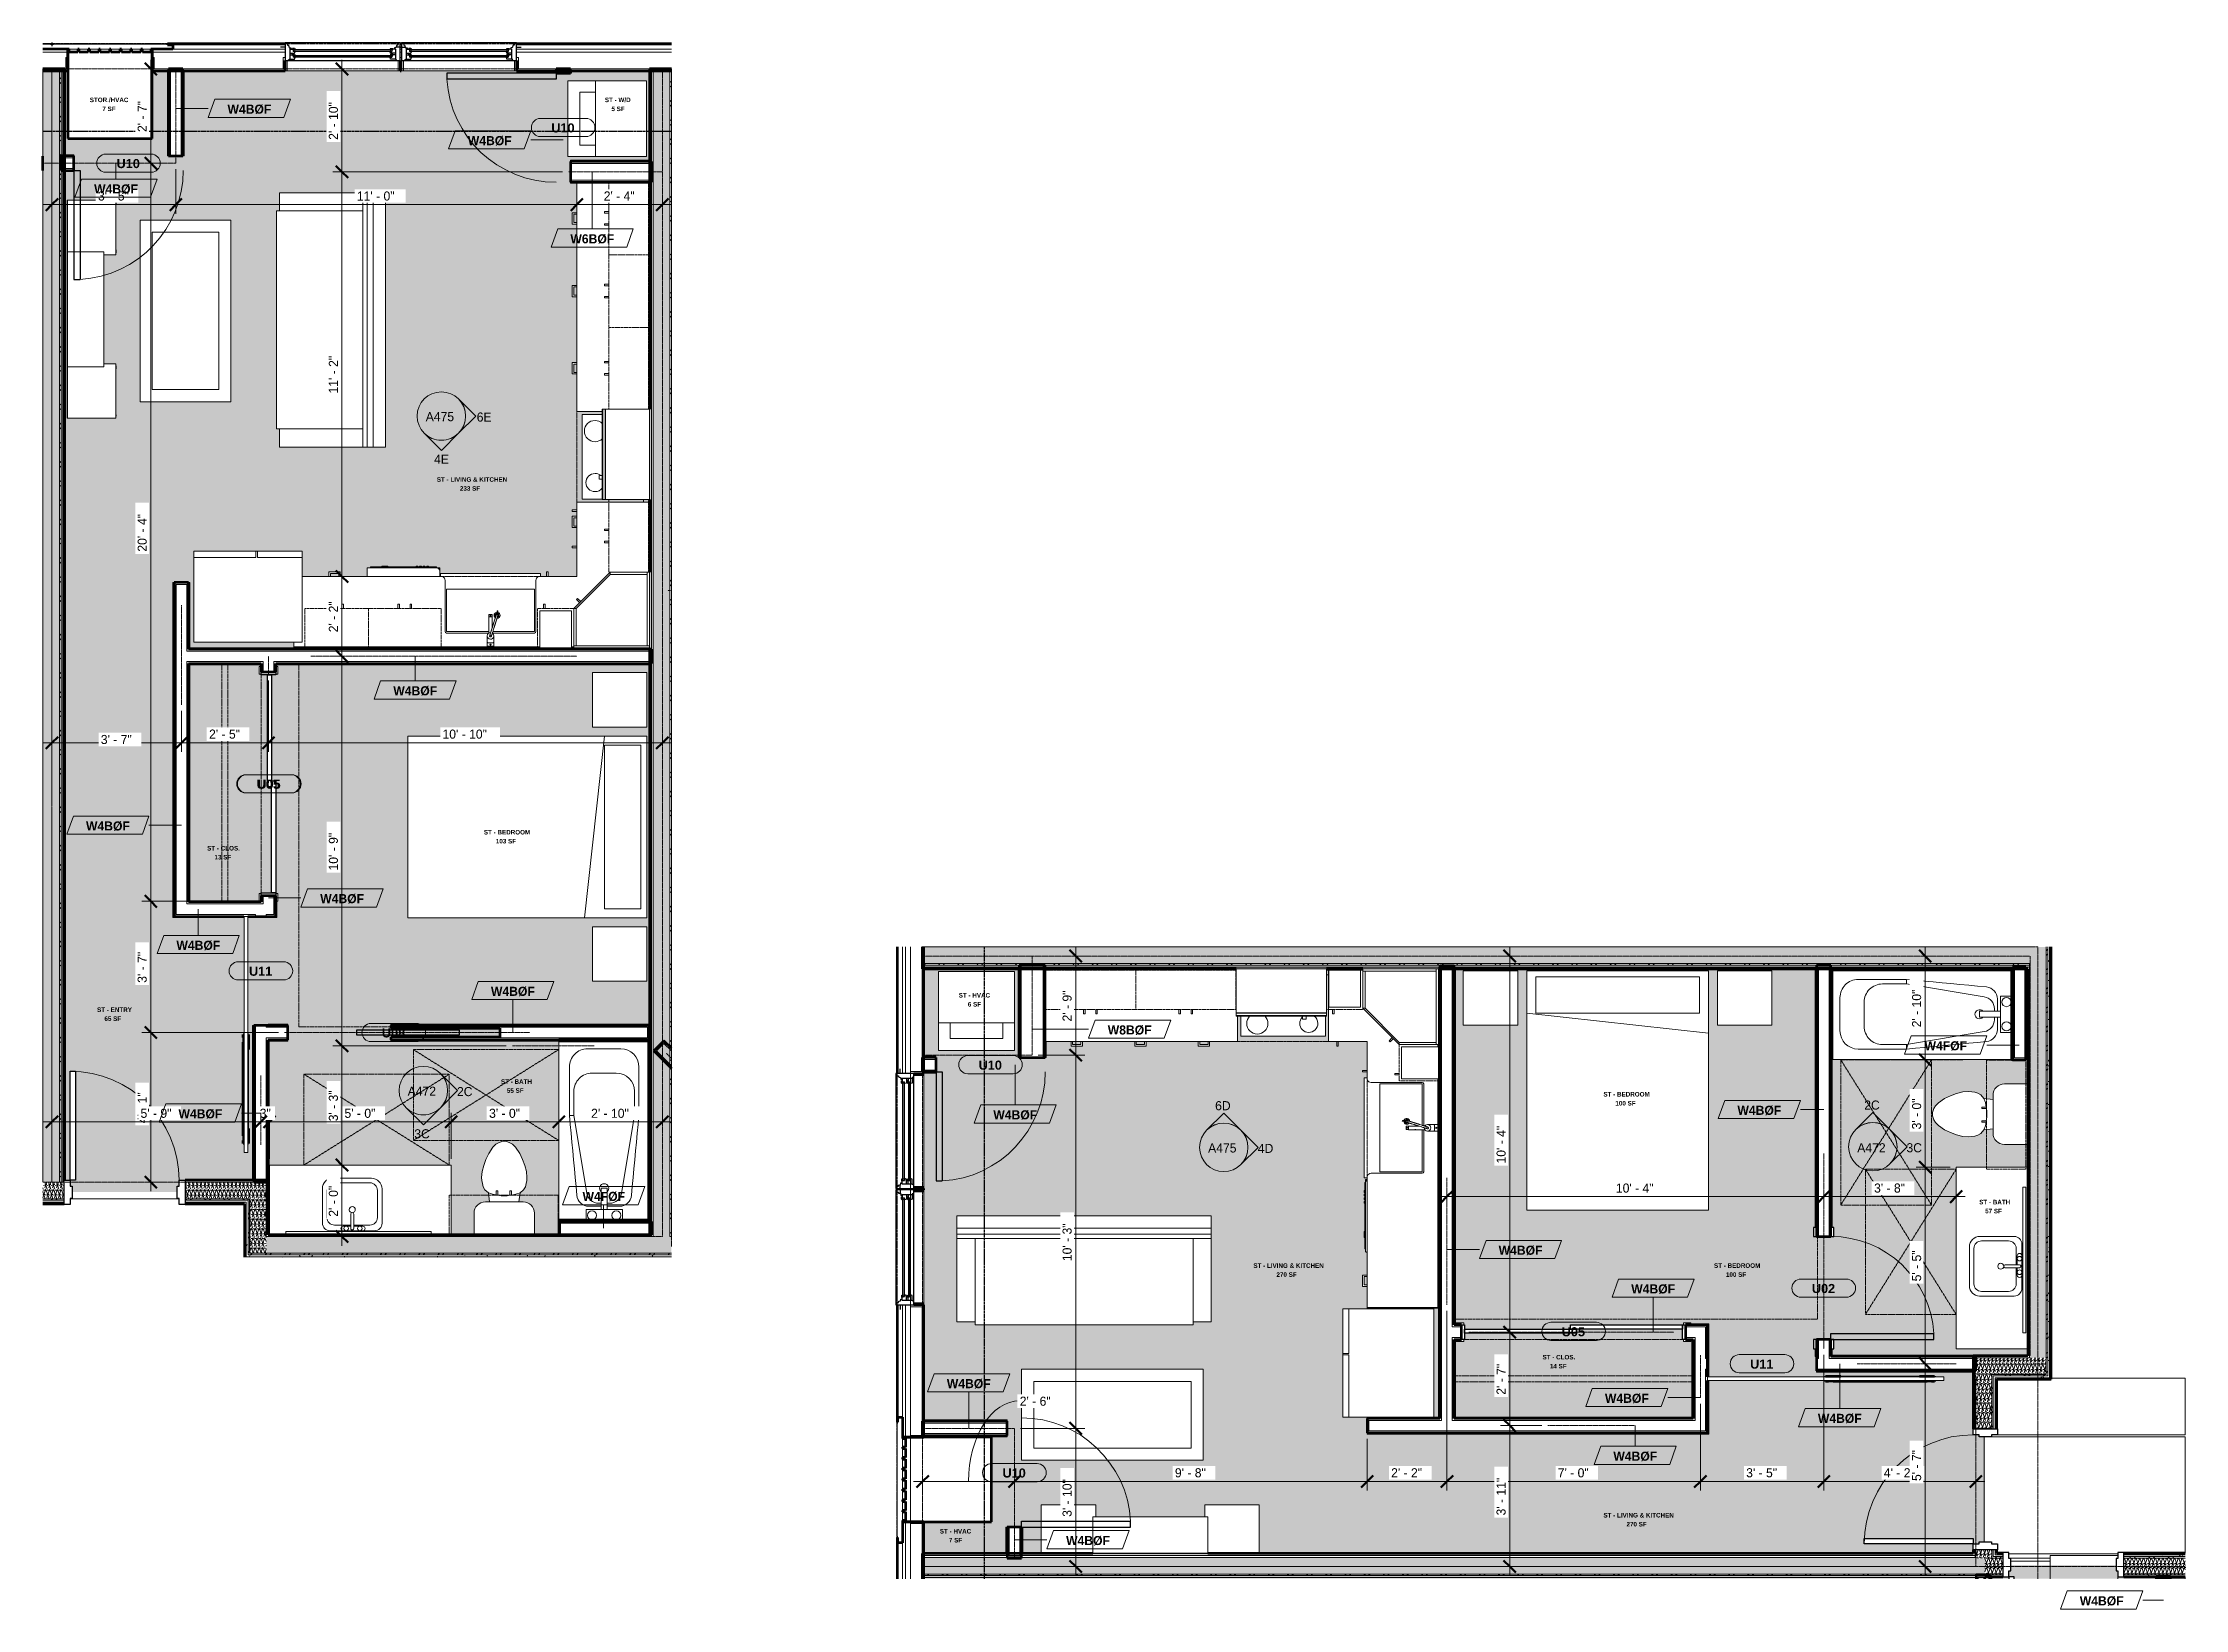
# Model space of a CAD drawing. Header units: inches. Extents: x -2718 to -922, y 119 to 10852.
# Drawn here: x -2718 to -2010, y 10335 to 10852 of the extents above.
import ezdxf

# ---------------------------------------------------------------- set-up
doc = ezdxf.new("R2010")
doc.units = ezdxf.units.IN
doc.header["$MEASUREMENT"] = 0
for name, pattern in [('Dash', [0.25, 0.125, -0.125]), ('Dash 3_32_', [0.1875, 0.09375, -0.09375]), ('Double Dash 3_8_', [1, 0.375, -0.125, 0.125, -0.125, 0.125, -0.125])]:
    doc.linetypes.add(name, pattern=pattern)
for name, color, linetype, lineweight in [('0-1', 7, 'Continuous', 5), ('0-2', 250, 'Continuous', 18), ('0-3', 50, 'Double Dash 3_8_', 30), ('0-4', 130, 'Continuous', 5), ('A-ANNO-DIMS', 211, 'Continuous', 9), ('A-ANNO-DIMS-32', 211, 'Continuous', 9), ('A-AREA-IDEN', 2, 'Continuous', 9), ('A-DETL-1', 90, 'Dash 3_32_', 18), ('A-DOOR', 31, 'Continuous', 18), ('A-DOOR-1', 50, 'Continuous', 30), ('A-DOOR-2', 7, 'Continuous', 9), ('A-DOOR-3', 31, 'Continuous', 9), ('A-DOOR-4', 31, 'Continuous', 30), ('A-DOOR-5', 31, 'Continuous', 70), ('A-DOOR-FRAM', 31, 'Continuous', 30), ('A-DOOR-FRAM-1', 50, 'Continuous', 30), ('A-DOOR-IDEN', 31, 'Continuous', 9), ('A-FLOR-1', 250, 'Continuous', 18), ('A-GENM', 5, 'Continuous', 9), ('A-GENM-1', 7, 'Continuous', 9), ('A-GENM-2', 10, 'Continuous', 70), ('A-GENM-HDLN', 13, 'Dash', 9), ('A-GLAZ-1', 250, 'Continuous', 18), ('A-GLAZ-2', 50, 'Continuous', 30), ('A-GLAZ-3', 7, 'Continuous', 9), ('A-WALL', 113, 'Continuous', 18), ('A-WALL-1', 10, 'Continuous', 70), ('A-WALL-2', 250, 'Continuous', 18), ('A-WALL-3', 113, 'Continuous', 70), ('A-WALL-4', 113, 'Continuous', 9), ('A-WALL-IDEN', 211, 'Continuous', 9), ('A-WALL-PATT-1', 7, 'Continuous', 9), ('A-WALL-PATT-2', 253, 'Continuous', 9), ('A-WALL-PATT-3', 8, 'Continuous', 9), ('C-PROP-LINE-1', 50, 'Double Dash 3_8_', 30), ('G-ANNO-SYMB', 111, 'Continuous', 9), ('I-FURN', 30, 'Continuous', 9), ('I-FURN-HDLN', 30, 'Dash', 9), ('I-WALL', 2, 'Continuous', 18), ('I-WALL-1', 10, 'Continuous', 70), ('I-WALL-2', 2, 'Continuous', 70), ('P-SANR-FIXT', 6, 'Continuous', 9), ('Q-CASE', 31, 'Continuous', 9), ('Q-CASE-1', 31, 'Dash', 9), ('Q-CASE-HDLN', 31, 'Dash', 9), ('Q-SPCQ', 91, 'Continuous', 9)]:
    doc.layers.add(name, color=color, linetype=linetype, lineweight=lineweight)
doc.layers.add('A-AREA-PATT-1', color=7, linetype='Continuous', lineweight=9, transparency=1)
doc.styles.add('Arial_B', font='arialbd.ttf', dxfattribs={"height": 3})
doc.styles.add('Century Gothic', font='ufonts.com_century-gothic.ttf', dxfattribs={"height": 3})
doc.styles.add('Century Gothic_B', font='GOTHICB.TTF', dxfattribs={"height": 3})
doc.styles.add('Century Gothic_B_1', font='GOTHICB.TTF', dxfattribs={"height": 1.5})
doc.dimstyles.new('OD_1__HACK', dxfattribs={"dimscale": 12, "dimtxt": 3.132505, "dimasz": 0.333333, "dimexe": 0.25, "dimexo": 0.166667, "dimgap": 0.041667, "dimtad": 1, "dimdec": 0, "dimzin": 3, "dimdsep": 46, "dimlunit": 4, "dimtxsty": 'Century Gothic', "dimblk1": 'OBLIQUE', "dimblk2": 'OBLIQUE', "dimsah": 1, "dimcen": 0.09, "dimdle": 0.25, "dimazin": 0, "dimtfac": 1, "dimtdec": 4, "dimtix": 1, "dimtmove": 0, "dimatfit": 3, "dimfxl": 1, "dimtvp": 1, "dimtfill": 1, "dimfrac": 2, "dimtolj": 1, "dimtzin": 0, "dimarcsym": 2})
doc.dimstyles.new('OD_1__HACK_1', dxfattribs={"dimscale": 12, "dimtxt": 3.132505, "dimasz": 0.333333, "dimexe": 0.25, "dimexo": 0.166667, "dimgap": 0.041667, "dimtad": 1, "dimdec": 0, "dimzin": 3, "dimdsep": 46, "dimlunit": 4, "dimtxsty": 'Century Gothic', "dimblk1": 'OBLIQUE', "dimblk2": 'OBLIQUE', "dimsah": 1, "dimcen": 0.09, "dimdle": 0.25, "dimazin": 0, "dimtfac": 1, "dimtdec": 4, "dimtix": 1, "dimtmove": 1, "dimatfit": 3, "dimfxl": 1, "dimtvp": 1, "dimtfill": 1, "dimfrac": 2, "dimtolj": 1, "dimtzin": 0, "dimarcsym": 2})
doc.dimstyles.new('OD_1__HACK_2', dxfattribs={"dimscale": 12, "dimtxt": 3.132505, "dimasz": 0.333333, "dimexe": 0.25, "dimexo": 0.166667, "dimgap": 0.041667, "dimtad": 1, "dimdec": 0, "dimzin": 3, "dimdsep": 46, "dimlunit": 4, "dimtxsty": 'Century Gothic', "dimblk1": 'OBLIQUE', "dimblk2": 'OBLIQUE', "dimsah": 1, "dimcen": 0.09, "dimdle": 0.25, "dimazin": 0, "dimtfac": 1, "dimtdec": 4, "dimtix": 1, "dimtmove": 0, "dimatfit": 3, "dimfxl": 1, "dimtvp": 1, "dimtfill": 1, "dimfrac": 2, "dimtolj": 1, "dimtzin": 0, "dimarcsym": 2})
doc.dimstyles.new('OD_1__HACK_2_1', dxfattribs={"dimscale": 12, "dimtxt": 3.132505, "dimasz": 0.333333, "dimexe": 0.25, "dimexo": 0.166667, "dimgap": 0.041667, "dimtad": 1, "dimdec": 0, "dimzin": 3, "dimdsep": 46, "dimlunit": 4, "dimtxsty": 'Century Gothic', "dimblk1": 'OBLIQUE', "dimblk2": 'OBLIQUE', "dimsah": 1, "dimcen": 0.09, "dimdle": 0.25, "dimazin": 0, "dimtfac": 1, "dimtdec": 4, "dimtix": 1, "dimtmove": 1, "dimatfit": 3, "dimfxl": 1, "dimtvp": 1, "dimtfill": 1, "dimfrac": 2, "dimtolj": 1, "dimtzin": 0, "dimarcsym": 2})
pattern_1 = [(0, (0, 0), (10.24, 2.56), [0.422, -7.258, 0.422, -7.258, -40.96]), (0, (0, 0), (10.24, 2.56), [-15.36, 0.422, -14.938, 0.422, -7.258, -17.92]), (0, (0, 0), (10.24, 2.56), [-38.4, 0.422, -4.698, 0.422, -12.378]), (120, (3.84, 1.28), (-7.33702503, 7.58810013), [0.422, -7.258, 0.422, -7.258, -40.96]), (120, (3.84, 1.28), (-7.33702503, 7.58810013), [-15.36, 0.422, -14.938, 0.422, -7.258, -17.92]), (120, (3.84, 1.28), (-7.33702503, 7.58810013), [-38.4, 0.422, -4.698, 0.422, -12.378]), (240, (5.12, 6.4), (-2.90297497, -10.14810013), [0.422, -7.258, 0.422, -7.258, -40.96]), (240, (5.12, 6.4), (-2.90297497, -10.14810013), [-15.36, 0.422, -14.938, 0.422, -7.258, -17.92]), (240, (5.12, 6.4), (-2.90297497, -10.14810013), [-38.4, 0.422, -4.698, 0.422, -12.378])]
pattern_2 = [(161.57, (0.16, 0.16), (-1.279773737, -0.000426766), [0, -9.107, 1.011, 0]), (18.43, (-0.16, 0.16), (-1.279773737, 0.000426766), [0, -9.107, 1.011, 0]), (108.43, (0.16, 0.16), (0.639452382, -3.199964008), [3.035, -7.083]), (71.57, (-0.16, 0.16), (0.639452382, 3.199964008), [3.035, -7.083])]
pattern_3 = [(45, (0, 0), (-3.1678384, 3.1678384), []), (45, (0, 4.8), (-3.1678384, 3.1678384), [])]

msp = doc.modelspace()

# ---------------------------------------------------------------- texts
at = {"layer": 'A-AREA-IDEN', "char_height": 1.5, "attachment_point": 1, "style": 'Century Gothic_B_1'}
for s, insert, width in [('ST - W/D', (-2532.11, 10833.68), 9.696), ('7 SF', (-2698.08, 10830.72), 4.444), ('5 SF', (-2529.94, 10830.72), 4.444), ('13 SF', (-2661.05, 10583.58), 5.757), ('ST - HVAC', (-2415.23, 10537.98), 11.716), ('65 SF', (-2697.4, 10530.26), 5.757), ('6 SF', (-2412.23, 10535.01), 4.444), ('ST - BEDROOM', (-2202.31, 10505.29), 16.665), ('100 SF', (-2198.36, 10502.33), 7.07), ('ST - BATH', (-2078.2, 10469.68), 10.504), ('57 SF', (-2076.24, 10466.72), 5.757), ('ST - LIVING & KITCHEN', (-2317.92, 10448.71), 25.553), ('270 SF', (-2310.3, 10445.75), 7.07), ('ST - BEDROOM', (-2165.8, 10448.71), 16.665), ('100 SF', (-2161.84, 10445.75), 7.07), ('ST - LIVING & KITCHEN', (-2202.31, 10366.27), 25.553), ('ST - HVAC', (-2421.48, 10360.98), 11.716), ('270 SF', (-2194.69, 10363.31), 7.07), ('7 SF', (-2418.48, 10358.02), 4.444)]:
    msp.add_mtext(s, dxfattribs=dict(at, insert=insert, width=width))
at = {"layer": 'A-DOOR-IDEN', "char_height": 3, "width": 9.393, "attachment_point": 1, "style": 'Arial_B'}
for s, insert in [('U05', (-2647.13, 10608.44)), ('U05', (-2646.88, 10608.44)), ('U10', (-2408.67, 10515.67)), ('U02', (-2133.48, 10441.9)), ('U10', (-2400.78, 10380.97))]:
    msp.add_mtext(s, dxfattribs=dict(at, insert=insert))
at = {"layer": 'A-WALL-IDEN', "char_height": 3, "attachment_point": 1, "style": 'Century Gothic_B'}
for s, insert, width in [('W4BØF', (-2656.75, 10831.37), 17.372), ('W8BØF', (-2366.02, 10527.28), 17.372), ('W4FØF', (-2096.25, 10522.05), 16.766), ('W4BØF', (-2158.06, 10500.75), 17.372), ('W4FØF', (-2539.49, 10472.32), 16.766), ('W4BØF', (-2193.13, 10441.77), 17.372), ('W4BØF', (-2419.17, 10410.48), 17.372), ('W4BØF', (-2379.78, 10358.67), 17.372), ('W4BØF', (-2044.98, 10338.75), 17.372)]:
    msp.add_mtext(s, dxfattribs=dict(at, insert=insert, width=width))
at = {"layer": 'G-ANNO-SYMB', "char_height": 3, "attachment_point": 1, "style": 'Century Gothic'}
for s, insert, width in [('A475', (-2591.28, 10729.82), 12.221), ('6E', (-2574.43, 10729.69), 5.555), ('4E', (-2588.52, 10715.75), 5.555), ('A472', (-2597.24, 10507.06), 12.221), ('2C', (-2580.96, 10506.93), 6.969), ('6D', (-2330.56, 10502.27), 6.666), ('2C', (-2116.17, 10502.47), 6.969), ('3C', (-2595.05, 10492.99), 6.969), ('A475', (-2332.87, 10488.31), 12.221), ('4D', (-2316.47, 10488.17), 6.666), ('A472', (-2118.47, 10488.37), 12.221), ('3C', (-2102.23, 10488.38), 6.969)]:
    msp.add_mtext(s, dxfattribs=dict(at, insert=insert, width=width))

# ---------------------------------------------------------------- blocks, each defined once
blk = doc.blocks.new('Perforated Panel at Magic-Pak - hvac panel - 3rd floor-2505075-2ND _ 3RD FLOOR - STUDIO A - ADA TYPE B')
at = {"layer": 'A-GLAZ-1'}
for p, q in [((16.19, 4.44), (19.01, 4.44)), ((19.01, 4.37), (16.19, 4.37)), ((19.01, 4.44), (19.01, 4.37))]:
    blk.add_line(p, q, dxfattribs=at)
blk = doc.blocks.new('Window-Double_Hung-Andersen-400_Series-Tilt_Wash - DOUBLE HUNG - REVERSE COTTAGE - 2ND FLOOR-2888385-2ND _ 3RD FLOOR - STUDIO A - ADA TYPE B')
at = {"layer": 'A-GLAZ-1'}
for p, q in [((-19.01, -2.44), (-18.95, -2.44)), ((-18.95, -3.94), (-19.01, -3.94)), ((18.95, -2.44), (19.01, -2.44)), ((19.01, -3.94), (18.95, -3.94))]:
    blk.add_line(p, q, dxfattribs=at)
at = {"layer": 'A-GLAZ-2'}
for p, q in [((-19.01, 3.44), (-20.51, 3.44)), ((19.01, 4.81), (-19.01, 4.81)), ((-19.01, 4.81), (-19.01, -1.06)), ((-18.2, 4.81), (-18.2, 4)), ((-18.2, 4), (-17.92, 4)), ((-17.92, 4), (-17.61, 3.19)), ((-17.61, 3.19), (-17.14, 3.19)), ((-17.42, 2.75), (-16.57, 2.75)), ((-17.42, 2.75), (-17.42, -0.56)), ((-17.42, 1.37), (-15.86, 1.37)), ((-17.42, 0.81), (-16.57, 0.81)), ((-17.14, 3.19), (-17.14, 2.75)), ((-15.86, 2.97), (-16.57, 2.97)), ((-16.57, 2.62), (-16.57, 2.97)), ((-15.7, 2.62), (-16.57, 2.62)), ((-15.86, 1.03), (-16.57, 1.03)), ((-16.57, 0.69), (-16.57, 1.03)), ((-15.7, 0.69), (-16.57, 0.69)), ((-16.29, 2.62), (-16.29, 2)), ((-15.7, 2), (-16.29, 2)), ((-16.29, 0.69), (-16.29, 0.06)), ((-15.7, 0.06), (-16.29, 0.06)), ((-15.86, 2.97), (-15.7, 2.62)), ((-15.86, 1.37), (-15.7, 2)), ((-15.86, 1.03), (-15.7, 0.69)), ((-15.86, -0.56), (-15.7, 0.06)), ((15.86, 2.97), (15.7, 2.62)), ((15.7, 2.62), (16.57, 2.62)), ((15.7, 2), (16.29, 2)), ((15.86, 1.37), (15.7, 2)), ((15.86, 1.03), (15.7, 0.69)), ((15.7, 0.69), (16.57, 0.69)), ((15.7, 0.06), (16.29, 0.06)), ((15.86, -0.56), (15.7, 0.06)), ((15.86, 2.97), (16.57, 2.97)), ((17.42, 1.37), (15.86, 1.37)), ((15.86, 1.03), (16.57, 1.03)), ((16.29, 2.62), (16.29, 2)), ((16.29, 0.69), (16.29, 0.06)), ((16.57, 2.62), (16.57, 2.97)), ((17.42, 2.75), (16.57, 2.75)), ((16.57, 0.69), (16.57, 1.03)), ((17.42, 0.81), (16.57, 0.81)), ((17.14, 3.19), (17.14, 2.75)), ((17.61, 3.19), (17.14, 3.19)), ((17.42, 2.75), (17.42, -0.56)), ((17.92, 4), (17.61, 3.19)), ((18.2, 4), (17.92, 4)), ((18.2, 4.81), (18.2, 4)), ((19.01, -1.06), (19.01, 4.81)), ((19.01, 3.44), (20.51, 3.44)), ((-19.01, -1.06), (19.01, -1.06)), ((-17.67, -0.78), (-18, -1.06)), ((-17.67, -0.78), (-17.67, -0.56)), ((-17.67, -0.56), (-15.86, -0.56)), ((17.67, -0.56), (15.86, -0.56)), ((17.67, -0.78), (17.67, -0.56)), ((17.67, -0.78), (18, -1.06))]:
    blk.add_line(p, q, dxfattribs=at)
at = {"layer": 'A-GLAZ-3'}
for p, q in [((-16.29, 2.5), (-15.7, 2.5)), ((-16.29, 2.12), (-15.7, 2.12)), ((-16.29, 0.56), (-15.7, 0.56)), ((-16.29, 0.19), (-15.7, 0.19)), ((-15.82, 2.5), (-15.82, 2.12)), ((-15.82, 0.56), (-15.82, 0.19)), ((-15.7, 2.62), (15.7, 2.62)), ((-15.7, 2.5), (15.7, 2.5)), ((-15.7, 2.12), (15.7, 2.12)), ((-15.7, 2), (15.7, 2)), ((-15.7, 0.69), (15.7, 0.69)), ((-15.7, 0.56), (15.7, 0.56)), ((-15.7, 0.19), (15.7, 0.19)), ((-15.7, 0.06), (15.7, 0.06)), ((16.29, 2.5), (15.7, 2.5)), ((16.29, 2.12), (15.7, 2.12)), ((16.29, 0.56), (15.7, 0.56)), ((16.29, 0.19), (15.7, 0.19)), ((15.82, 2.5), (15.82, 2.12)), ((15.82, 0.56), (15.82, 0.19)), ((18.95, -1.06), (-18.95, -1.06)), ((-18.95, -1.06), (-18.95, -4.44)), ((-18.95, -4.44), (18.95, -4.44)), ((-18.32, -1.06), (-18.32, -4.44)), ((18.32, -1.06), (18.32, -4.44)), ((18.95, -4.44), (18.95, -1.06))]:
    blk.add_line(p, q, dxfattribs=at)
blk = doc.blocks.new('Perforated Panel at Magic-Pak - hvac panel - 3rd floor-V1-2ND _ 3RD FLOOR - STUDIO A - ADA TYPE B')
at = {"layer": 'A-GLAZ-1'}
for p, q in [((-19.01, 4.44), (19.01, 4.44)), ((-19.01, 4.37), (-19.01, 4.44)), ((19.01, 4.37), (-19.01, 4.37)), ((19.01, 4.44), (19.01, 4.37))]:
    blk.add_line(p, q, dxfattribs=at)
blk = doc.blocks.new('V-Series_EWC4_SPVU_RFA_2015 - 2ND AND 3RD FLOOR-2226480-2ND _ 3RD FLOOR - STUDIO A - ADA TYPE B')
at = {"layer": 'A-GENM-1'}
for p, q in [((-2709.02, 10849.64), (-2706.23, 10849.64)), ((-2705.73, 10849.64), (-2702.74, 10849.64)), ((-2702.24, 10849.64), (-2699.26, 10849.64)), ((-2698.76, 10849.64), (-2695.77, 10849.64)), ((-2695.27, 10849.64), (-2692.29, 10849.64)), ((-2691.78, 10849.64), (-2688.8, 10849.64)), ((-2688.3, 10849.64), (-2685.32, 10849.64)), ((-2684.82, 10849.64), (-2682.02, 10849.64))]:
    blk.add_line(p, q, dxfattribs=at)
at = {"layer": 'A-GENM-2'}
for p, q in [((-2709.46, 10849.64), (-2709.46, 10820.2)), ((-2709.02, 10849.64), (-2709.46, 10849.64)), ((-2709.02, 10848.64), (-2709.02, 10849.64)), ((-2706.23, 10848.64), (-2709.02, 10848.64)), ((-2705.73, 10849.64), (-2706.23, 10849.64)), ((-2706.23, 10849.64), (-2706.23, 10848.64)), ((-2705.73, 10848.64), (-2705.73, 10849.64)), ((-2702.74, 10848.64), (-2705.73, 10848.64)), ((-2702.24, 10849.64), (-2702.74, 10849.64)), ((-2702.74, 10849.64), (-2702.74, 10848.64)), ((-2702.24, 10848.64), (-2702.24, 10849.64)), ((-2699.26, 10848.64), (-2702.24, 10848.64)), ((-2698.76, 10849.64), (-2699.26, 10849.64)), ((-2699.26, 10849.64), (-2699.26, 10848.64)), ((-2698.76, 10848.64), (-2698.76, 10849.64)), ((-2695.77, 10848.64), (-2698.76, 10848.64)), ((-2695.27, 10849.64), (-2695.77, 10849.64)), ((-2695.77, 10849.64), (-2695.77, 10848.64)), ((-2695.27, 10848.64), (-2695.27, 10849.64)), ((-2692.29, 10848.64), (-2695.27, 10848.64)), ((-2691.79, 10849.64), (-2692.29, 10849.64)), ((-2692.29, 10849.64), (-2692.29, 10848.64)), ((-2691.79, 10848.64), (-2691.79, 10849.64)), ((-2688.8, 10848.64), (-2691.79, 10848.64)), ((-2688.3, 10849.64), (-2688.8, 10849.64)), ((-2688.8, 10849.64), (-2688.8, 10848.64)), ((-2688.3, 10848.64), (-2688.3, 10849.64)), ((-2685.32, 10848.64), (-2688.3, 10848.64)), ((-2684.82, 10849.64), (-2685.32, 10849.64)), ((-2685.32, 10849.64), (-2685.32, 10848.64)), ((-2684.82, 10848.64), (-2684.82, 10849.64)), ((-2682.02, 10848.64), (-2684.82, 10848.64)), ((-2681.59, 10849.64), (-2682.02, 10849.64)), ((-2682.02, 10849.64), (-2682.02, 10848.64)), ((-2681.59, 10820.2), (-2681.59, 10849.64)), ((-2709.46, 10820.2), (-2681.59, 10820.2))]:
    blk.add_line(p, q, dxfattribs=at)
blk = doc.blocks.new('Family - ___-2835860-2ND _ 3RD FLOOR - STUDIO A - ADA TYPE B')
at = {"layer": 'C-PROP-LINE-1'}
blk.add_line((-2510.11, 10851.39), (-2717.73, 10851.39), dxfattribs=at)
blk = doc.blocks.new('Family - ___-2835903-2ND _ 3RD FLOOR - STUDIO A - ADA TYPE B')
at = {"layer": 'C-PROP-LINE-1'}
blk.add_line((-2510.11, 10822.49), (-2717.73, 10822.49), dxfattribs=at)
blk = doc.blocks.new('Family - ___-2835932-2ND _ 3RD FLOOR - STUDIO A - ADA TYPE B')
at = {"layer": 'C-PROP-LINE-1'}
blk.add_line((-2510.11, 10851.39), (-2717.73, 10851.39), dxfattribs=at)
blk = doc.blocks.new('CTR - 1st Phase - Shell_rvt-1-2ND _ 3RD FLOOR - STUDIO A - ADA TYPE B')
at = {"layer": 'A-FLOR-1'}
for p, q in [((-2708.72, 10470.04), (-2672.72, 10470.04)), ((-2672.72, 10470.04), (-2708.72, 10470.04))]:
    blk.add_line(p, q, dxfattribs=at)
at = {"layer": 'A-WALL-1'}
for p, q in [((-2709.46, 10849.64), (-2717.73, 10849.64)), ((-2714.54, 10851.39), (-2714.91, 10851.39)), ((-2714.91, 10851.33), (-2714.91, 10851.14)), ((-2714.91, 10851.14), (-2714.54, 10851.14)), ((-2714.54, 10851.14), (-2714.54, 10851.33)), ((-2709.46, 10842.51), (-2709.46, 10849.64)), ((-2674.76, 10849.64), (-2681.59, 10849.64)), ((-2681.59, 10849.64), (-2681.59, 10842.51)), ((-2637.74, 10851.39), (-2676.51, 10851.39)), ((-2676.51, 10851.33), (-2676.51, 10851.14)), ((-2676.51, 10851.14), (-2674.76, 10851.14)), ((-2674.76, 10851.14), (-2674.76, 10849.64)), ((-2599.34, 10851.39), (-2599.71, 10851.39)), ((-2510.11, 10851.39), (-2561.31, 10851.39)), ((-2717.73, 10842.51), (-2709.46, 10842.51)), ((-2681.59, 10842.51), (-2637.74, 10842.51)), ((-2637.74, 10842.51), (-2637.74, 10845.89)), ((-2599.71, 10845.89), (-2599.71, 10842.51)), ((-2599.71, 10842.51), (-2599.34, 10842.51)), ((-2599.34, 10842.51), (-2599.34, 10845.89)), ((-2561.31, 10845.89), (-2561.31, 10842.51)), ((-2561.31, 10842.51), (-2510.11, 10842.51))]:
    blk.add_line(p, q, dxfattribs=at)
at = {"layer": 'A-WALL-2'}
for p, q in [((-2709.46, 10848.64), (-2717.73, 10848.64)), ((-2710.09, 10843.14), (-2710.09, 10846.95)), ((-2709.46, 10846.95), (-2710.09, 10846.95)), ((-2637.74, 10848.64), (-2681.59, 10848.64)), ((-2680.96, 10846.95), (-2681.59, 10846.95)), ((-2680.96, 10846.95), (-2680.96, 10843.14)), ((-2637.74, 10851.14), (-2674.76, 10851.14)), ((-2637.74, 10849.64), (-2674.76, 10849.64)), ((-2638.36, 10843.14), (-2638.36, 10846.95)), ((-2637.74, 10846.95), (-2638.36, 10846.95)), ((-2599.34, 10851.14), (-2599.71, 10851.14)), ((-2599.34, 10849.64), (-2599.71, 10849.64)), ((-2599.34, 10848.64), (-2599.71, 10848.64)), ((-2599.34, 10846.95), (-2599.71, 10846.95)), ((-2510.11, 10851.14), (-2561.31, 10851.14)), ((-2510.11, 10849.64), (-2561.31, 10849.64)), ((-2510.11, 10848.64), (-2561.31, 10848.64)), ((-2560.69, 10846.95), (-2561.31, 10846.95)), ((-2560.69, 10846.95), (-2560.69, 10843.14)), ((-2717.73, 10843.14), (-2710.09, 10843.14)), ((-2680.96, 10843.14), (-2638.36, 10843.14)), ((-2637.67, 10842.51), (-2637.74, 10842.51)), ((-2599.71, 10842.51), (-2599.77, 10842.51)), ((-2599.27, 10842.51), (-2599.34, 10842.51)), ((-2561.31, 10842.51), (-2561.37, 10842.51)), ((-2560.69, 10843.14), (-2510.11, 10843.14))]:
    blk.add_line(p, q, dxfattribs=at)
at = {"layer": '0-2'}
for name, p in [('Perforated Panel at Magic-Pak - hvac panel - 3rd floor-2505075-2ND _ 3RD FLOOR - STUDIO A - ADA TYPE B', (-2733.92, 10846.95)), ('Perforated Panel at Magic-Pak - hvac panel - 3rd floor-V1-2ND _ 3RD FLOOR - STUDIO A - ADA TYPE B', (-2695.52, 10846.95)), ('V-Series_EWC4_SPVU_RFA_2015 - 2ND AND 3RD FLOOR-2226480-2ND _ 3RD FLOOR - STUDIO A - ADA TYPE B', (0, 0)), ('Window-Double_Hung-Andersen-400_Series-Tilt_Wash - DOUBLE HUNG - REVERSE COTTAGE - 2ND FLOOR-2888385-2ND _ 3RD FLOOR - STUDIO A - ADA TYPE B', (-2618.72, 10846.95)), ('Window-Double_Hung-Andersen-400_Series-Tilt_Wash - DOUBLE HUNG - REVERSE COTTAGE - 2ND FLOOR-2888385-2ND _ 3RD FLOOR - STUDIO A - ADA TYPE B', (-2580.32, 10846.95))]:
    blk.add_blockref(name, p, dxfattribs=at)
at = {"layer": '0-3'}
for name in ['Family - ___-2835860-2ND _ 3RD FLOOR - STUDIO A - ADA TYPE B', 'Family - ___-2835932-2ND _ 3RD FLOOR - STUDIO A - ADA TYPE B', 'Family - ___-2835903-2ND _ 3RD FLOOR - STUDIO A - ADA TYPE B']:
    blk.add_blockref(name, (0, 0), dxfattribs=at)
blk = doc.blocks.new('HOLLOW METAL - UNIT DOOR-2191977-2ND _ 3RD FLOOR - STUDIO A - ADA TYPE B')
at = {"layer": 'A-DOOR-1'}
for p, q in [((16.25, -4.125), (18, -4.125)), ((16.25, -40.125), (16.25, -4.125)), ((18, -4.125), (18, -40.125)), ((18, -40.125), (16.25, -40.125))]:
    blk.add_line(p, q, dxfattribs=at)
at = {"layer": 'A-DOOR-2'}
blk.add_arc((18, -4.125), 36, 180, 270, dxfattribs=at)
at = {"layer": 'A-DOOR-FRAM-1'}
for p, q in [((-20, 3.875), (-18, 3.875)), ((-20, -4.125), (-20, 3.875)), ((-18, 3.875), (-18, 1.9375)), ((-18, 1.9375), (-17.375, 1.9375)), ((-17.375, 1.9375), (-17.375, -2.1875)), ((17.375, 1.9375), (18, 1.9375)), ((17.375, -2.1875), (17.375, 1.9375)), ((18, 3.875), (20, 3.875)), ((18, 1.9375), (18, 3.875)), ((20, 3.875), (20, -4.125)), ((-18, -4.125), (-20, -4.125)), ((-18, -2.1875), (-18, -4.125)), ((-17.375, -2.1875), (-18, -2.1875)), ((18, -2.1875), (17.375, -2.1875)), ((18, -4.125), (18, -2.1875)), ((20, -4.125), (18, -4.125))]:
    blk.add_line(p, q, dxfattribs=at)
blk = doc.blocks.new('CTR - 1st Phase - Common Walls_rvt-1-2ND _ 3RD FLOOR - STUDIO A - ADA TYPE B')
at = {"layer": 'A-WALL-PATT-1'}
h = blk.add_hatch(dxfattribs=at)
h.set_pattern_fill('FP_1', color=256, style=0, pattern_type=2)
h.set_pattern_definition(pattern_1)
h.paths.add_polyline_path([(-2711.72, 10475.54), (-2711.1, 10475.54), (-2711.1, 10843.14), (-2711.72, 10843.14), (-2711.72, 10476.16)], flags=0)
h = blk.add_hatch(dxfattribs=at)
h.set_pattern_fill('FP_1', color=256, style=0, pattern_type=2)
h.set_pattern_definition(pattern_1)
h.paths.add_polyline_path([(-2710.72, 10476.16), (-2710.47, 10476.16), (-2710.47, 10843.14), (-2711.1, 10843.14), (-2711.1, 10476.16)], flags=0)
h = blk.add_hatch(dxfattribs=at)
h.set_pattern_fill('FP_1', color=256, style=0, pattern_type=2)
h.set_pattern_definition(pattern_1)
h.paths.add_polyline_path([(-2517.37, 10458.16), (-2516.75, 10458.16), (-2516.75, 10843.14), (-2517.37, 10843.14), (-2517.37, 10460.75)], flags=0)
h = blk.add_hatch(dxfattribs=at)
h.set_pattern_fill('FP_1', color=256, style=0, pattern_type=2)
h.set_pattern_definition(pattern_1)
h.paths.add_polyline_path([(-2710.72, 10475.54), (-2710.72, 10475.54), (-2710.72, 10476.16), (-2711.1, 10476.16), (-2711.1, 10475.54)], flags=0)
h.paths.add_polyline_path([(-2646.36, 10475.54), (-2643.97, 10475.54), (-2643.67, 10475.84), (-2643.97, 10476.15), (-2647.47, 10476.15), (-2648.08, 10475.54), (-2647.47, 10475.54)], flags=0)
h.paths.add_polyline_path([(-2670.72, 10475.54), (-2648.1, 10475.54), (-2648.1, 10476.16), (-2670.72, 10476.16)], flags=0)
h = blk.add_hatch(dxfattribs=at)
h.set_pattern_fill('FP_1', color=256, style=0, pattern_type=2)
h.set_pattern_definition(pattern_1)
h.paths.add_polyline_path([(-2643.97, 10457.54), (-2643.35, 10457.54), (-2643.35, 10475.52), (-2643.37, 10475.54), (-2643.97, 10475.54), (-2643.97, 10458.16)], flags=0)
h = blk.add_hatch(dxfattribs=at)
h.set_pattern_fill('FP_1', color=256, style=0, pattern_type=2)
h.set_pattern_definition(pattern_1)
h.paths.add_polyline_path([(-2712.22, 10468.91), (-2710.72, 10468.91), (-2710.73, 10469.54), (-2717.73, 10469.54), (-2717.72, 10468.91)], flags=0)
h.paths.add_polyline_path([(-2649.97, 10468.91), (-2649.97, 10469.54), (-2670.72, 10469.54), (-2670.72, 10468.91), (-2650.6, 10468.91)], flags=0)
h = blk.add_hatch(dxfattribs=at)
h.set_pattern_fill('FP_1', color=256, style=0, pattern_type=2)
h.set_pattern_definition(pattern_1)
h.paths.add_polyline_path([(-2712.22, 10468.41), (-2710.72, 10468.41), (-2710.73, 10468.91), (-2717.73, 10468.91), (-2717.72, 10468.41)], flags=0)
h.paths.add_polyline_path([(-2665.83, 10468.41), (-2650.6, 10468.41), (-2650.6, 10468.91), (-2670.72, 10468.91), (-2670.72, 10468.41)], flags=0)
h = blk.add_hatch(dxfattribs=at)
h.set_pattern_fill('FP_1', color=256, style=0, pattern_type=2)
h.set_pattern_definition(pattern_1)
h.paths.add_polyline_path([(-2650.6, 10450.91), (-2649.97, 10450.91), (-2649.97, 10468.91), (-2650.6, 10468.91), (-2650.6, 10452.04)], flags=0)
h = blk.add_hatch(dxfattribs=at)
h.set_pattern_fill('FP_1', color=256, style=0, pattern_type=2)
h.set_pattern_definition(pattern_1)
h.paths.add_polyline_path([(-2516.75, 10457.54), (-2516.75, 10458.16), (-2643.35, 10458.16), (-2643.35, 10457.54), (-2516.75, 10457.54)], flags=0)
h = blk.add_hatch(dxfattribs=at)
h.set_pattern_fill('FP_1', color=256, style=0, pattern_type=2)
h.set_pattern_definition(pattern_1)
h.paths.add_polyline_path([(-2510.12, 10457.54), (-2510.11, 10457.55), (-2510.12, 10458.16)], flags=0)
h = blk.add_hatch(dxfattribs=at)
h.set_pattern_fill('FP_1', color=256, style=0, pattern_type=2)
h.set_pattern_definition(pattern_1)
h.paths.add_polyline_path([(-2523.09, 10450.77), (-2510.11, 10450.77), (-2510.11, 10450.91), (-2650.6, 10450.91), (-2650.6, 10450.77), (-2536.06, 10450.77)], flags=0)
h = blk.add_hatch(dxfattribs=at)
h.set_pattern_fill('FP_1', color=256, style=0, pattern_type=2)
h.set_pattern_definition(pattern_1)
h.paths.add_polyline_path([(-2582.87, 10450.91), (-2510.11, 10450.91), (-2510.11, 10451.54), (-2649.97, 10451.54), (-2649.97, 10450.91), (-2587.97, 10450.91)], flags=0)
at = {"layer": 'A-WALL-PATT-2'}
h = blk.add_hatch(dxfattribs=at)
h.set_pattern_fill('FP_2', color=256, style=0, pattern_type=2)
h.set_pattern_definition(pattern_2)
h.paths.add_polyline_path([(-2712.22, 10475.54), (-2712.22, 10843.14), (-2717.72, 10843.14), (-2717.72, 10475.54)], flags=0)
h = blk.add_hatch(dxfattribs=at)
h.set_pattern_fill('FP_2', color=256, style=0, pattern_type=2)
h.set_pattern_definition(pattern_2)
h.paths.add_polyline_path([(-2516.12, 10457.54), (-2510.62, 10457.54), (-2510.62, 10843.14), (-2516.12, 10843.14), (-2516.12, 10458.16)], flags=0)
h = blk.add_hatch(dxfattribs=at)
h.set_pattern_fill('FP_2', color=256, style=0, pattern_type=2)
h.set_pattern_definition(pattern_2)
h.paths.add_polyline_path([(-2712.22, 10470.04), (-2710.72, 10470.04), (-2710.72, 10475.54), (-2717.73, 10475.54), (-2717.72, 10470.04)], flags=0)
h.paths.add_polyline_path([(-2649.47, 10470.04), (-2643.97, 10470.04), (-2643.97, 10475.54), (-2670.72, 10475.54), (-2670.72, 10470.04), (-2652.85, 10470.04)], flags=0)
h = blk.add_hatch(dxfattribs=at)
h.set_pattern_fill('FP_2', color=256, style=0, pattern_type=2)
h.set_pattern_definition(pattern_2)
h.paths.add_polyline_path([(-2649.47, 10452.04), (-2643.97, 10452.04), (-2643.97, 10470.04), (-2649.47, 10470.04), (-2649.47, 10457.42)], flags=0)
h = blk.add_hatch(dxfattribs=at)
h.set_pattern_fill('FP_2', color=256, style=0, pattern_type=2)
h.set_pattern_definition(pattern_2)
h.paths.add_polyline_path([(-2549.04, 10452.04), (-2510.11, 10452.04), (-2510.12, 10457.54), (-2643.97, 10457.54), (-2643.97, 10452.04), (-2562.02, 10452.04)], flags=0)
at = {"layer": 'A-WALL-PATT-3'}
h = blk.add_hatch(dxfattribs=at)
h.set_pattern_fill('FP_3', color=256, style=0, pattern_type=2)
h.set_pattern_definition(pattern_3)
h.paths.add_polyline_path([(-2712.22, 10475.54), (-2711.72, 10475.54), (-2711.72, 10843.14), (-2712.22, 10843.14), (-2712.22, 10476.16)], flags=0)
h = blk.add_hatch(dxfattribs=at)
h.set_pattern_fill('FP_3', color=256, style=0, pattern_type=2)
h.set_pattern_definition(pattern_3)
h.paths.add_polyline_path([(-2510.12, 10457.54), (-2510.12, 10843.14), (-2510.62, 10843.14), (-2510.62, 10457.54)], flags=0)
h = blk.add_hatch(dxfattribs=at)
h.set_pattern_fill('FP_3', color=256, style=0, pattern_type=2)
h.set_pattern_definition(pattern_3)
h.paths.add_polyline_path([(-2717.73, 10469.54), (-2710.72, 10469.54), (-2710.73, 10470.04), (-2717.73, 10470.04), (-2717.73, 10469.6)], flags=0)
h.paths.add_polyline_path([(-2649.47, 10469.54), (-2649.47, 10470.04), (-2670.72, 10470.04), (-2670.72, 10469.54), (-2649.97, 10469.54)], flags=0)
h = blk.add_hatch(dxfattribs=at)
h.set_pattern_fill('FP_3', color=256, style=0, pattern_type=2)
h.set_pattern_definition(pattern_3)
h.paths.add_polyline_path([(-2649.47, 10451.54), (-2649.47, 10469.54), (-2649.97, 10469.54), (-2649.97, 10451.54)], flags=0)
h = blk.add_hatch(dxfattribs=at)
h.set_pattern_fill('FP_3', color=256, style=0, pattern_type=2)
h.set_pattern_definition(pattern_3)
h.paths.add_polyline_path([(-2587.97, 10451.54), (-2510.11, 10451.54), (-2510.11, 10452.04), (-2649.47, 10452.04), (-2649.47, 10451.54), (-2613.92, 10451.54)], flags=0)
at = {"layer": 'A-WALL-2'}
for p, q in [((-2717.72, 10843.14), (-2717.72, 10476.16)), ((-2712.22, 10843.14), (-2712.22, 10476.16)), ((-2711.72, 10843.14), (-2711.72, 10476.16)), ((-2711.1, 10843.14), (-2711.1, 10476.16)), ((-2516.75, 10843.14), (-2516.75, 10458.16)), ((-2516.12, 10843.14), (-2516.12, 10458.16)), ((-2510.62, 10843.14), (-2510.62, 10458.16)), ((-2510.12, 10843.14), (-2510.12, 10458.16)), ((-2717.72, 10475.54), (-2717.73, 10475.54)), ((-2717.72, 10475.54), (-2717.73, 10475.54)), ((-2717.72, 10476.16), (-2717.72, 10475.54)), ((-2712.22, 10476.16), (-2712.22, 10475.54)), ((-2711.72, 10475.54), (-2712.22, 10475.54)), ((-2711.72, 10475.54), (-2712.22, 10475.54)), ((-2711.72, 10476.16), (-2711.72, 10475.54)), ((-2711.1, 10475.54), (-2711.72, 10475.54)), ((-2711.1, 10475.54), (-2711.72, 10475.54)), ((-2711.1, 10476.16), (-2711.1, 10475.54)), ((-2710.72, 10475.54), (-2711.1, 10475.54)), ((-2643.97, 10475.54), (-2670.72, 10475.54)), ((-2643.97, 10475.54), (-2643.97, 10470.04)), ((-2710.72, 10470.04), (-2717.73, 10470.04)), ((-2710.72, 10469.54), (-2717.73, 10469.54)), ((-2710.72, 10468.91), (-2717.73, 10468.91)), ((-2649.47, 10470.04), (-2670.72, 10470.04)), ((-2649.97, 10469.54), (-2670.72, 10469.54)), ((-2650.6, 10468.91), (-2670.72, 10468.91)), ((-2650.6, 10468.91), (-2650.6, 10468.41)), ((-2650.6, 10468.41), (-2650.6, 10450.91)), ((-2649.97, 10469.54), (-2649.97, 10468.91)), ((-2649.97, 10468.91), (-2649.97, 10468.41)), ((-2649.97, 10468.41), (-2649.97, 10451.54)), ((-2649.47, 10470.04), (-2649.47, 10469.54)), ((-2649.47, 10469.54), (-2649.47, 10468.41)), ((-2649.47, 10468.41), (-2649.47, 10452.04)), ((-2643.97, 10470.04), (-2643.97, 10468.41)), ((-2643.97, 10468.41), (-2643.97, 10457.54)), ((-2516.75, 10458.16), (-2516.75, 10457.54)), ((-2516.12, 10458.16), (-2516.12, 10457.54)), ((-2510.62, 10458.16), (-2510.62, 10457.54)), ((-2510.12, 10458.16), (-2510.12, 10457.54)), ((-2649.97, 10450.91), (-2650.6, 10450.91)), ((-2649.47, 10451.54), (-2649.97, 10451.54)), ((-2643.35, 10450.91), (-2649.97, 10450.91)), ((-2643.97, 10452.04), (-2649.47, 10452.04)), ((-2643.35, 10451.54), (-2649.47, 10451.54)), ((-2643.35, 10457.54), (-2643.97, 10457.54)), ((-2643.35, 10452.04), (-2643.97, 10452.04)), ((-2516.75, 10457.54), (-2643.35, 10457.54)), ((-2510.11, 10452.04), (-2643.35, 10452.04)), ((-2510.11, 10451.54), (-2643.35, 10451.54)), ((-2510.11, 10450.91), (-2643.35, 10450.91)), ((-2516.12, 10457.54), (-2516.75, 10457.54)), ((-2516.12, 10457.54), (-2516.75, 10457.54)), ((-2510.12, 10457.54), (-2510.62, 10457.54)), ((-2510.12, 10457.54), (-2510.62, 10457.54)), ((-2510.11, 10457.54), (-2510.12, 10457.54)), ((-2510.11, 10457.54), (-2510.12, 10457.54))]:
    blk.add_line(p, q, dxfattribs=at)
at = {"layer": 'I-WALL-1'}
for p, q in [((-2710.47, 10843.14), (-2717.73, 10843.14)), ((-2710.47, 10476.16), (-2710.47, 10843.14)), ((-2510.11, 10843.14), (-2517.37, 10843.14)), ((-2517.37, 10843.14), (-2517.37, 10730.8)), ((-2517.37, 10700.92), (-2517.37, 10676.92)), ((-2517.37, 10651.92), (-2517.37, 10458.16)), ((-2643.35, 10476.16), (-2670.72, 10476.16)), ((-2643.35, 10475.54), (-2643.35, 10476.16)), ((-2643.35, 10468.41), (-2643.35, 10475.54)), ((-2717.73, 10468.41), (-2710.72, 10468.41)), ((-2670.72, 10468.41), (-2651.1, 10468.41)), ((-2651.1, 10468.41), (-2651.1, 10450.77)), ((-2643.35, 10458.16), (-2643.35, 10468.41)), ((-2517.37, 10458.16), (-2643.35, 10458.16))]:
    blk.add_line(p, q, dxfattribs=at)
at = {"layer": '0-2', "rotation": 180}
blk.add_blockref('HOLLOW METAL - UNIT DOOR-2191977-2ND _ 3RD FLOOR - STUDIO A - ADA TYPE B', (-2690.72, 10472.04), dxfattribs=at)
blk = doc.blocks.new('Basic Wall _ INT - W4BØF - _5_8 GYP - 2X4 WOOD_BATT_ - 5_8 GYP_ - ___-2688598-2ND _ 3RD FLOOR - STUDIO A - ADA TYPE B')
at = {"layer": 'A-WALL'}
for p, q in [((-2671.32, 10814.4), (-2671.32, 10842.51)), ((-2671.03, 10814.4), (-2671.03, 10842.51)), ((-2671.41, 10814.4), (-2671.45, 10814.4)), ((-2671.32, 10814.4), (-2671.41, 10814.4)), ((-2671.03, 10814.4), (-2671.32, 10814.4))]:
    blk.add_line(p, q, dxfattribs=at)
blk = doc.blocks.new('Basic Wall _ INT - W4BØF - _5_8 GYP - 2X4 WOOD_BATT_ - 5_8 GYP_ - ___-2688597-2ND _ 3RD FLOOR - STUDIO A - ADA TYPE B')
at = {"layer": 'A-WALL'}
for p, q in [((-2676.61, 10814.4), (-2676.61, 10842.51)), ((-2676.32, 10842.51), (-2676.32, 10814.4)), ((-2676.32, 10814.4), (-2676.61, 10814.4)), ((-2676.24, 10814.4), (-2676.32, 10814.4)), ((-2676.2, 10814.4), (-2676.24, 10814.4))]:
    blk.add_line(p, q, dxfattribs=at)
blk = doc.blocks.new('Basic Wall _ INT - W4BØF - _5_8 GYP - 2X4 WOOD_BATT_ - 5_8 GYP_ - ___-2688600-2ND _ 3RD FLOOR - STUDIO A - ADA TYPE B')
at = {"layer": 'A-WALL'}
for p, q in [((-2710.47, 10809.52), (-2707.45, 10809.52)), ((-2710.47, 10809.23), (-2707.45, 10809.23)), ((-2707.45, 10809.65), (-2707.45, 10809.6)), ((-2707.45, 10809.6), (-2707.45, 10809.52)), ((-2707.45, 10809.52), (-2707.45, 10809.23))]:
    blk.add_line(p, q, dxfattribs=at)
blk = doc.blocks.new('Basic Wall _ INT - W4BØF - _5_8 GYP - 2X4 WOOD_BATT_ - 5_8 GYP_ - ___-2688599-2ND _ 3RD FLOOR - STUDIO A - ADA TYPE B')
at = {"layer": 'A-WALL'}
for p, q in [((-2710.47, 10814.81), (-2707.45, 10814.81)), ((-2707.45, 10814.52), (-2710.47, 10814.52)), ((-2707.45, 10814.81), (-2707.45, 10814.52)), ((-2707.45, 10814.52), (-2707.45, 10814.44)), ((-2707.45, 10814.44), (-2707.45, 10814.4))]:
    blk.add_line(p, q, dxfattribs=at)
blk = doc.blocks.new('SWING - SINGLE - FLUSH - 36_ x 80_ - OFFSET PIVOT DOOR AT MAGIC PAK AND WASHER_DRYER-3199414-2ND _ 3RD FLOOR - STUDIO A - ADA TYPE B')
at = {"layer": 'A-DOOR-3'}
blk.add_arc((18, 2.37), 36.07, 93.17885, 180, dxfattribs=at)
at = {"layer": 'A-DOOR-4'}
for p, q in [((16, 2.37), (16, 38.39)), ((18, 38.39), (16, 38.39)), ((18, 2.37), (18, 38.39)), ((18, 2.37), (16, 2.37))]:
    blk.add_line(p, q, dxfattribs=at)
blk = doc.blocks.new('Entertainment_Center_14771 - Entertainment_Center_14771-1372851-2ND _ 3RD FLOOR - STUDIO A - ADA TYPE B')
at = {"layer": 'I-FURN'}
for p, q in [((-18, 10), (-36, 10)), ((-36, 10), (-36, -6)), ((-34.85, 10.03), (-35.34, 10.03)), ((-35.34, 10.03), (-35.34, 10)), ((-34.85, 10), (-34.85, 10.03)), ((-18.66, 10.03), (-19.66, 10.03)), ((-19.66, 10.03), (-19.66, 10)), ((-18.66, 10), (-18.66, 10.03)), ((-18, 6), (-18, 10)), ((36, 10), (18, 10)), ((18, 10), (18, 6)), ((18.66, 10.03), (18.66, 10)), ((19.66, 10.03), (18.66, 10.03)), ((19.66, 10), (19.66, 10.03)), ((35.34, 10.03), (34.85, 10.03)), ((34.85, 10.03), (34.85, 10)), ((35.34, 10), (35.34, 10.03)), ((36, -6), (36, 10)), ((19, 6), (-19, 6)), ((-19, 6), (-19, -6)), ((19, -6), (19, 6)), ((-36, -6), (-19, -6)), ((-36, -6.13), (-36, -6)), ((-36, -6), (-19, -6)), ((-19, -6.13), (-36, -6.13)), ((-19, -6), (19, -6)), ((-19, -6.13), (-19, -6)), ((-19, -6), (19, -6)), ((19, -6.13), (-19, -6.13)), ((19, -6), (36, -6)), ((19, -6), (19, -6.13)), ((19, -6), (36, -6)), ((36, -6.13), (19, -6.13)), ((36, -6.13), (36, -6))]:
    blk.add_line(p, q, dxfattribs=at)
blk = doc.blocks.new('Couch-Both_Arms-Generic - 1-1372852-2ND _ 3RD FLOOR - STUDIO A - ADA TYPE B')
at = {"layer": 'I-FURN'}
for p, q in [((-42, 17.5), (-36, 17.5)), ((-42, -10), (-42, 17.5)), ((-36, 18.5), (36, 18.5)), ((-36, 17.5), (-36, 18.5)), ((-36, 17.5), (-36, -10)), ((36, 18.5), (36, 17.5)), ((36, 17.5), (42, 17.5)), ((36, -10), (36, 17.5)), ((42, 17.5), (42, -10)), ((-42, -10), (42, -10)), ((-42, -13.5), (-42, -10)), ((-42, -11.5), (42, -11.5)), ((-42, -13.5), (42, -13.5)), ((-42, -17.5), (-42, -13.5)), ((42, -13.5), (-42, -13.5)), ((42, -10), (42, -13.5)), ((42, -13.5), (42, -17.5)), ((42, -17.5), (-42, -17.5))]:
    blk.add_line(p, q, dxfattribs=at)
blk = doc.blocks.new('Table-Coffee - one-1372853-2ND _ 3RD FLOOR - STUDIO A - ADA TYPE B')
at = {"layer": 'I-FURN'}
for p, q in [((-29.28, 11.25), (30.72, 11.25)), ((-29.28, -18.75), (-29.28, 11.25)), ((26.72, 7.25), (-25.28, 7.25)), ((-25.28, 7.25), (-25.28, -14.75)), ((26.72, -14.75), (26.72, 7.25)), ((30.72, 11.25), (30.72, -18.75)), ((30.72, -18.75), (-29.28, -18.75)), ((-25.28, -14.75), (26.72, -14.75))]:
    blk.add_line(p, q, dxfattribs=at)
blk = doc.blocks.new('Basic Wall _ INT - W4BØF - _5_8 GYP - 2X4 WOOD_BATT_ - 5_8 GYP_ - ___-2692929-2ND _ 3RD FLOOR - STUDIO A - ADA TYPE B')
at = {"layer": 'A-WALL'}
for p, q in [((-2643.22, 10475.52), (-2643.22, 10522.54)), ((-2642.94, 10522.13), (-2642.94, 10475.52)), ((-2643.31, 10475.52), (-2643.35, 10475.52)), ((-2643.22, 10475.52), (-2643.31, 10475.52)), ((-2642.94, 10475.52), (-2643.22, 10475.52))]:
    blk.add_line(p, q, dxfattribs=at)
blk = doc.blocks.new('Basic Wall _ INT - W4BØF - _5_8 GYP - 2X4 WOOD_BATT_ - 5_8 GYP_ - ___-2692930-2ND _ 3RD FLOOR - STUDIO A - ADA TYPE B')
at = {"layer": 'A-WALL'}
for p, q in [((-2648.51, 10527.29), (-2648.22, 10527.29)), ((-2648.51, 10527.29), (-2648.51, 10476.16)), ((-2648.22, 10527.29), (-2648.22, 10476.16)), ((-2648.22, 10527.29), (-2648.14, 10527.29)), ((-2648.14, 10527.29), (-2648.1, 10527.29))]:
    blk.add_line(p, q, dxfattribs=at)
blk = doc.blocks.new('Basic Wall _ INT - W4BØF - _5_8 GYP - 2X4 WOOD_BATT_ - 5_8 GYP_ - ___-2692932-2ND _ 3RD FLOOR - STUDIO A - ADA TYPE B')
at = {"layer": 'A-WALL'}
for p, q in [((-2643.35, 10522.42), (-2636.83, 10522.42)), ((-2636.83, 10522.13), (-2642.94, 10522.13)), ((-2636.83, 10522.54), (-2636.83, 10522.5)), ((-2636.83, 10522.5), (-2636.83, 10522.42)), ((-2636.83, 10522.42), (-2636.83, 10522.13)), ((-2602.83, 10522.5), (-2602.83, 10522.54)), ((-2602.83, 10522.42), (-2602.83, 10522.5)), ((-2602.83, 10522.42), (-2547.34, 10522.42)), ((-2602.83, 10522.13), (-2602.83, 10522.42)), ((-2547.34, 10522.13), (-2602.83, 10522.13))]:
    blk.add_line(p, q, dxfattribs=at)
blk = doc.blocks.new('Basic Wall _ INT - W4BØF - _5_8 GYP - 2X4 WOOD_BATT_ - 5_8 GYP_ - ___-2692931-2ND _ 3RD FLOOR - STUDIO A - ADA TYPE B')
at = {"layer": 'A-WALL'}
for p, q in [((-2643.35, 10527.42), (-2643.35, 10527.71)), ((-2636.83, 10527.71), (-2643.35, 10527.71)), ((-2636.83, 10527.42), (-2643.35, 10527.42)), ((-2643.35, 10527.34), (-2643.35, 10527.42)), ((-2643.35, 10527.29), (-2643.35, 10527.34)), ((-2636.83, 10527.71), (-2636.83, 10527.42)), ((-2636.83, 10527.42), (-2636.83, 10527.34)), ((-2636.83, 10527.34), (-2636.83, 10527.29)), ((-2602.83, 10527.42), (-2602.83, 10527.71)), ((-2517.37, 10527.71), (-2602.83, 10527.71)), ((-2517.37, 10527.42), (-2602.83, 10527.42)), ((-2602.83, 10527.34), (-2602.83, 10527.42)), ((-2602.83, 10527.29), (-2602.83, 10527.34))]:
    blk.add_line(p, q, dxfattribs=at)
blk = doc.blocks.new('POCKET - FLUSH - 2-10 x 6-8-2882529-2ND _ 3RD FLOOR - STUDIO A - ADA TYPE B')
at = {"layer": 'A-DOOR-4'}
for p, q in [((-39.67, 0.75), (-39.67, -0.75)), ((-5.67, 0.75), (-39.67, 0.75)), ((-5.67, -0.75), (-5.67, 0.75)), ((-39.67, -0.75), (-5.67, -0.75))]:
    blk.add_line(p, q, dxfattribs=at)
blk = doc.blocks.new('Basic Wall _ INT - W4BØF - _5_8 GYP - 2X4 WOOD_BATT_ - 5_8 GYP_ - ___-2692933-2ND _ 3RD FLOOR - STUDIO A - ADA TYPE B')
at = {"layer": 'A-WALL'}
for p, q in [((-2645.99, 10646.38), (-2645.99, 10645.81)), ((-2645.7, 10646.8), (-2645.7, 10645.81)), ((-2645.7, 10568.31), (-2645.7, 10568.17))]:
    blk.add_line(p, q, dxfattribs=at)
at = {"layer": 'A-WALL', "flags": 128}
for points in [[(-2645.7, 10568.17), (-2645.72, 10568.19), (-2645.78, 10568.25), (-2645.83, 10568.3)], [(-2645.62, 10568.09), (-2645.64, 10568.11), (-2645.66, 10568.13), (-2645.68, 10568.14), (-2645.69, 10568.16), (-2645.7, 10568.17), (-2645.7, 10568.17)]]:
    blk.add_lwpolyline(points, dxfattribs=at)
blk = doc.blocks.new('Basic Wall _ INT - W4BØF - _5_8 GYP - 2X4 WOOD_BATT_ - 5_8 GYP_ - ___-2692934-2ND _ 3RD FLOOR - STUDIO A - ADA TYPE B')
at = {"layer": 'A-WALL'}
for p, q in [((-2640.7, 10645.81), (-2640.7, 10646.8)), ((-2640.41, 10646.38), (-2640.41, 10645.81)), ((-2640.7, 10563.17), (-2640.7, 10568.31)), ((-2640.41, 10568.31), (-2640.41, 10562.88))]:
    blk.add_line(p, q, dxfattribs=at)
at = {"layer": 'A-WALL', "flags": 128}
for points in [[(-2640.7, 10563.17), (-2640.7, 10563.17), (-2640.71, 10563.18), (-2640.72, 10563.19), (-2640.74, 10563.21), (-2640.76, 10563.23), (-2640.78, 10563.25)], [(-2640.41, 10562.88), (-2640.53, 10563), (-2640.62, 10563.09), (-2640.68, 10563.15), (-2640.7, 10563.17)]]:
    blk.add_lwpolyline(points, dxfattribs=at)
blk = doc.blocks.new('SLIDING - FLUSH - 6-0 x 6-8-3203588-2ND _ 3RD FLOOR - STUDIO A - ADA TYPE B')
at = {"layer": 'A-DOOR-3'}
for p, q in [((-38.75, 3.25), (-36.25, 3.25)), ((-38.75, 2.5), (-38.75, 3.25)), ((-36.25, 2.5), (-38.75, 2.5)), ((-36.25, 3.25), (-36.25, 2.5)), ((36.25, 3.25), (38.75, 3.25)), ((36.25, 2.5), (36.25, 3.25)), ((38.75, 2.5), (36.25, 2.5)), ((38.75, 3.25), (38.75, 2.5)), ((-38.75, -2.25), (-36.25, -2.25)), ((-38.75, -3), (-38.75, -2.25)), ((-36.25, -3), (-38.75, -3)), ((-36.25, -2.25), (-36.25, -3)), ((36.25, -2.25), (38.75, -2.25)), ((36.25, -3), (36.25, -2.25)), ((38.75, -3), (36.25, -3)), ((38.75, -2.25), (38.75, -3))]:
    blk.add_line(p, q, dxfattribs=at)
at = {"layer": 'A-DOOR-4'}
for p, q in [((-1, -0.875), (-1, 0.5)), ((-1, 0.5), (36, 0.5)), ((36, 0.5), (36, -0.875)), ((-36, -2.25), (-36, -0.875)), ((-36, -0.875), (1, -0.875)), ((1, -2.25), (-36, -2.25)), ((36, -0.875), (-1, -0.875)), ((1, -0.875), (1, -2.25))]:
    blk.add_line(p, q, dxfattribs=at)
at = {"layer": 'A-DOOR-FRAM'}
for p, q in [((-37, -2.25), (-37, 2.5)), ((-37, 2.5), (-36, 2.5)), ((-36, 2.5), (-36, -2.25)), ((36, 2.5), (37, 2.5)), ((36, -2.25), (36, 2.5)), ((37, 2.5), (37, -2.25)), ((-36, -2.25), (-37, -2.25)), ((37, -2.25), (36, -2.25))]:
    blk.add_line(p, q, dxfattribs=at)
blk = doc.blocks.new('Basic Wall _ INT - W4BØF - _5_8 GYP - 2X4 WOOD_BATT_ - 5_8 GYP_ - ___-2692935-2ND _ 3RD FLOOR - STUDIO A - ADA TYPE B')
at = {"layer": 'A-WALL'}
for p, q in [((-2634.85, 10651.67), (-2669.6, 10651.67)), ((-2669.19, 10651.96), (-2634.85, 10651.96))]:
    blk.add_line(p, q, dxfattribs=at)
blk = doc.blocks.new('Basic Wall _ INT - W4BØF - _5_8 GYP - 2X4 WOOD_BATT_ - 5_8 GYP_ - ___-2692936-2ND _ 3RD FLOOR - STUDIO A - ADA TYPE B')
at = {"layer": 'A-WALL'}
for p, q in [((-2669.6, 10646.67), (-2645.58, 10646.67)), ((-2669.19, 10646.38), (-2645.99, 10646.38)), ((-2640.83, 10646.67), (-2517.37, 10646.67)), ((-2640.41, 10646.38), (-2517.37, 10646.38))]:
    blk.add_line(p, q, dxfattribs=at)
blk = doc.blocks.new('Basic Wall _ INT - W4BØF - _5_8 GYP - 2X4 WOOD_BATT_ - 5_8 GYP_ - ___-2692937-2ND _ 3RD FLOOR - STUDIO A - ADA TYPE B')
at = {"layer": 'A-WALL'}
for p, q in [((-2669.6, 10673.56), (-2669.56, 10673.56)), ((-2669.56, 10673.56), (-2669.47, 10673.56)), ((-2669.47, 10651.55), (-2669.47, 10673.56)), ((-2669.47, 10673.56), (-2669.19, 10673.56)), ((-2669.19, 10651.96), (-2669.19, 10673.56)), ((-2669.47, 10568.17), (-2669.47, 10646.8)), ((-2669.19, 10568.46), (-2669.19, 10646.38))]:
    blk.add_line(p, q, dxfattribs=at)
at = {"layer": 'A-WALL', "flags": 128}
for points in [[(-2669.47, 10568.17), (-2669.48, 10568.17), (-2669.48, 10568.16), (-2669.5, 10568.14), (-2669.51, 10568.13), (-2669.53, 10568.11), (-2669.56, 10568.09)], [(-2669.19, 10568.46), (-2669.3, 10568.34), (-2669.4, 10568.25), (-2669.45, 10568.19), (-2669.47, 10568.17)]]:
    blk.add_lwpolyline(points, dxfattribs=at)
blk = doc.blocks.new('Basic Wall _ INT - W4BØF - _5_8 GYP - 2X4 WOOD_BATT_ - 5_8 GYP_ - ___-2692938-2ND _ 3RD FLOOR - STUDIO A - ADA TYPE B')
at = {"layer": 'A-WALL'}
for p, q in [((-2674.76, 10673.56), (-2674.47, 10673.56)), ((-2674.76, 10562.88), (-2674.76, 10673.56)), ((-2674.47, 10673.56), (-2674.47, 10563.17)), ((-2674.47, 10673.56), (-2674.39, 10673.56)), ((-2674.39, 10673.56), (-2674.35, 10673.56))]:
    blk.add_line(p, q, dxfattribs=at)
at = {"layer": 'A-WALL', "flags": 128}
for points in [[(-2674.47, 10563.17), (-2674.49, 10563.15), (-2674.55, 10563.09), (-2674.64, 10563), (-2674.76, 10562.88)], [(-2674.39, 10563.25), (-2674.41, 10563.23), (-2674.43, 10563.21), (-2674.45, 10563.19), (-2674.46, 10563.18), (-2674.47, 10563.17), (-2674.47, 10563.17)]]:
    blk.add_lwpolyline(points, dxfattribs=at)
blk = doc.blocks.new('Basic Wall _ INT - W4BØF - _5_8 GYP - 2X4 WOOD_BATT_ - 5_8 GYP_ - ___-2692939-2ND _ 3RD FLOOR - STUDIO A - ADA TYPE B')
at = {"layer": 'A-WALL'}
for p, q in [((-2674.76, 10562.88), (-2651.3, 10562.88)), ((-2674.47, 10563.17), (-2651.3, 10563.17)), ((-2650.05, 10563.17), (-2640.7, 10563.17)), ((-2650.05, 10562.88), (-2640.41, 10562.88))]:
    blk.add_line(p, q, dxfattribs=at)
at = {"layer": 'A-WALL', "flags": 128}
for points in [[(-2674.76, 10562.88), (-2674.64, 10563), (-2674.55, 10563.09), (-2674.49, 10563.15), (-2674.47, 10563.17)], [(-2674.47, 10563.17), (-2674.47, 10563.17), (-2674.46, 10563.18), (-2674.45, 10563.19), (-2674.43, 10563.21), (-2674.41, 10563.23), (-2674.39, 10563.25)], [(-2640.78, 10563.25), (-2640.76, 10563.23), (-2640.74, 10563.21), (-2640.72, 10563.19), (-2640.71, 10563.18), (-2640.7, 10563.17), (-2640.7, 10563.17)], [(-2640.7, 10563.17), (-2640.68, 10563.15), (-2640.62, 10563.09), (-2640.53, 10563), (-2640.41, 10562.88)]]:
    blk.add_lwpolyline(points, dxfattribs=at)
blk = doc.blocks.new('Basic Wall _ INT - W4BØF - _5_8 GYP - 2X4 WOOD_BATT_ - 5_8 GYP_ - ___-2692940-2ND _ 3RD FLOOR - STUDIO A - ADA TYPE B')
at = {"layer": 'A-WALL'}
for p, q in [((-2645.7, 10568.17), (-2669.47, 10568.17)), ((-2669.19, 10568.46), (-2646.33, 10568.46))]:
    blk.add_line(p, q, dxfattribs=at)
at = {"layer": 'A-WALL', "flags": 128}
for points in [[(-2669.56, 10568.09), (-2669.53, 10568.11), (-2669.51, 10568.13), (-2669.5, 10568.14), (-2669.48, 10568.16), (-2669.48, 10568.17), (-2669.47, 10568.17)], [(-2669.47, 10568.17), (-2669.45, 10568.19), (-2669.4, 10568.25), (-2669.3, 10568.34), (-2669.19, 10568.46)], [(-2645.83, 10568.3), (-2645.78, 10568.25), (-2645.72, 10568.19), (-2645.7, 10568.17)], [(-2645.7, 10568.17), (-2645.7, 10568.17), (-2645.69, 10568.16), (-2645.68, 10568.14), (-2645.66, 10568.13), (-2645.64, 10568.11), (-2645.62, 10568.09)]]:
    blk.add_lwpolyline(points, dxfattribs=at)
blk = doc.blocks.new('Refrigerator_-_Side-by-Side_6047 - 36_ X 30_-345559-2ND _ 3RD FLOOR - STUDIO A - ADA TYPE B')
at = {"layer": 'Q-SPCQ'}
for p, q in [((17.87, 14.42), (-17.88, 14.42)), ((-17.88, 14.42), (-17.88, -15.58)), ((17.87, -15.58), (17.87, 14.42)), ((-17.88, -13.58), (-3.13, -13.58)), ((-17.88, -13.58), (-17.88, -15.58)), ((-3.13, -15.58), (-3.13, -13.58)), ((-2.63, -13.58), (17.87, -13.58)), ((-2.63, -13.58), (-2.63, -15.58)), ((17.87, -15.58), (17.87, -13.58)), ((-17.88, -15.58), (17.87, -15.58)), ((-3.13, -15.58), (-17.88, -15.58)), ((17.87, -15.58), (-2.63, -15.58))]:
    blk.add_line(p, q, dxfattribs=at)
blk = doc.blocks.new('Range - 24_ x 30_-2320547-2ND _ 3RD FLOOR - STUDIO A - ADA TYPE B')
at = {"layer": 'Q-SPCQ'}
blk.add_line((29.13, 22), (30, 22), dxfattribs=at)
for centre, radius, start, end in [((6.5, 6), 3.5, 136.42718, 180), ((6.5, 6), 3.5, 81.02276, 98.97724), ((6.5, 6), 3.5, 360, 43.52942), ((23.5, 6), 3, 143.91333, 180), ((23.5, 6), 3, 360, 53.87731), ((6.5, 6), 3.5, 180, 0), ((23.5, 6), 3, 180, 360)]:
    blk.add_arc(centre, radius, start, end, dxfattribs=at)
blk = doc.blocks.new('Dishwasher_15404 - 34_ counter-2817256-2ND _ 3RD FLOOR - STUDIO A - ADA TYPE B')
at = {"layer": 'Q-SPCQ'}
for p, q in [((26.68, 0), (24, 0)), ((26.87, -22.93), (26.87, -0.2)), ((27.12, -1.09), (26.87, -1.09)), ((27.12, -1.09), (27.12, -22.91)), ((27.37, -4.82), (27.12, -4.82)), ((27.12, -6.79), (27.37, -6.79)), ((27.37, -4.82), (27.37, -5.81)), ((27.37, -5.81), (27.37, -6.79)), ((27.37, -16.15), (27.12, -16.15)), ((27.12, -16.74), (27.37, -16.74)), ((27.37, -17.33), (27.12, -17.33)), ((27.12, -17.92), (27.37, -17.92)), ((27.37, -18.51), (27.12, -18.51)), ((27.12, -19.1), (27.37, -19.1)), ((27.37, -19.69), (27.12, -19.69)), ((27.12, -20.28), (27.37, -20.28)), ((27.37, -16.15), (27.37, -16.74)), ((27.37, -17.33), (27.37, -17.92)), ((27.37, -18.51), (27.37, -19.1)), ((27.37, -19.69), (27.37, -20.28)), ((24, -24), (25.8, -24)), ((25.8, -24), (26.68, -24)), ((27.12, -22.91), (26.87, -22.91)), ((26.87, -23.8), (26.87, -22.93))]:
    blk.add_line(p, q, dxfattribs=at)
for centre, radius, start, end in [((26.68, -0.2), 0.197, 360, 90), ((26.68, -0.2), 0.197, 15, 75), ((25.8, -22.93), 1.07, 270, 0), ((26.68, -23.8), 0.197, 270, 0)]:
    blk.add_arc(centre, radius, start, end, dxfattribs=at)
blk = doc.blocks.new('BARN - FLUSH - 3-0 x 7-0 BARN DOOR-3238941-2ND _ 3RD FLOOR - STUDIO A - ADA TYPE B')
at = {"layer": 'A-DOOR'}
for p, q in [((18, 5.57), (-60, 5.57)), ((-60, 4.95), (-60, 5.57)), ((-60, 4.32), (-60, 4.95)), ((-60, 4.32), (18, 4.32)), ((-56, 6), (-54.5, 6)), ((-56, 6), (-56, 5.67)), ((-56, 5.67), (-54.5, 5.67)), ((-54.5, 5.67), (-54.5, 6)), ((-52, 4.07), (-26, 4.07)), ((-23.5, 6), (-22, 6)), ((-23.5, 5.67), (-23.5, 6)), ((-23.5, 5.67), (-22, 5.67)), ((-22, 6), (-22, 5.67)), ((18, 5.57), (18, 4.95)), ((18, 4.95), (18, 4.32))]:
    blk.add_line(p, q, dxfattribs=at)
at = {"layer": 'A-DOOR-5'}
for p, q in [((-57, 5.82), (-56, 5.82)), ((-57, 5.57), (-57, 5.82)), ((-57, 4.07), (-57, 4.32)), ((-52, 4.07), (-57, 4.07)), ((-54.5, 5.82), (-23.5, 5.82)), ((-52, 4.33), (-52, 4.07)), ((-26, 4.07), (-26, 4.32)), ((-21, 4.07), (-26, 4.07)), ((-22, 5.82), (-21, 5.82)), ((-21, 5.82), (-21, 5.57)), ((-21, 4.32), (-21, 4.07))]:
    blk.add_line(p, q, dxfattribs=at)
blk = doc.blocks.new('OD_CW_Closet - OD_CW_Closet-3241815-2ND _ 3RD FLOOR - STUDIO A - ADA TYPE B')
at = {"layer": 'Q-CASE-HDLN'}
for p, q in [((0.74, -24), (0.74, 0)), ((0.74, 0), (79.49, 0)), ((79.49, 0), (79.49, -24)), ((0.74, -11), (79.49, -11)), ((0.74, -13), (79.49, -13)), ((79.49, -24), (0.74, -24))]:
    blk.add_line(p, q, dxfattribs=at)
blk = doc.blocks.new('Basic Wall _ INT - W4BØF - _5_8 GYP - 2X4 WOOD_BATT_ - 5_8 GYP_ - ___-2689024-2ND _ 3RD FLOOR - STUDIO A - ADA TYPE B')
at = {"layer": 'A-WALL'}
for p, q in [((-2548.66, 10841.8), (-2548.66, 10842.51)), ((-2548.38, 10841.8), (-2548.66, 10841.8)), ((-2548.38, 10842.51), (-2548.38, 10841.8)), ((-2548.29, 10841.8), (-2548.38, 10841.8)), ((-2548.25, 10841.8), (-2548.29, 10841.8))]:
    blk.add_line(p, q, dxfattribs=at)
blk = doc.blocks.new('Basic Wall _ INT - W4BØF - _5_8 GYP - 2X4 WOOD_BATT_ - 5_8 GYP_ - ___-2689023-2ND _ 3RD FLOOR - STUDIO A - ADA TYPE B')
at = {"layer": 'A-WALL'}
for p, q in [((-2543.46, 10841.8), (-2543.5, 10841.8)), ((-2543.38, 10841.8), (-2543.46, 10841.8)), ((-2543.38, 10841.8), (-2543.38, 10842.51)), ((-2543.09, 10841.8), (-2543.38, 10841.8)), ((-2543.09, 10841.8), (-2543.09, 10842.51))]:
    blk.add_line(p, q, dxfattribs=at)
blk = doc.blocks.new('Basic Wall _ INT - W6BØF - _5_8 GYP - 2X6 WOOD_BATT_ - 5_8 GYP_ - ___-2696058-2ND _ 3RD FLOOR - STUDIO A - ADA TYPE B')
at = {"layer": 'A-WALL'}
for p, q in [((-2543.5, 10805.76), (-2543.5, 10805.8)), ((-2543.5, 10805.68), (-2543.5, 10805.76)), ((-2543.5, 10805.68), (-2541.37, 10805.68)), ((-2543.5, 10805.39), (-2543.5, 10805.68)), ((-2541.37, 10805.39), (-2543.5, 10805.39))]:
    blk.add_line(p, q, dxfattribs=at)
blk = doc.blocks.new('Basic Wall _ INT - W6BØF - _5_8 GYP - 2X6 WOOD_BATT_ - 5_8 GYP_ - ___-2696057-2ND _ 3RD FLOOR - STUDIO A - ADA TYPE B')
at = {"layer": 'A-WALL'}
for p, q in [((-2543.5, 10812.68), (-2543.5, 10812.97)), ((-2517.37, 10812.97), (-2543.5, 10812.97)), ((-2517.37, 10812.68), (-2543.5, 10812.68)), ((-2543.5, 10812.6), (-2543.5, 10812.68)), ((-2543.5, 10812.55), (-2543.5, 10812.6))]:
    blk.add_line(p, q, dxfattribs=at)
blk = doc.blocks.new('Stacked Washer and Dryer - 26_x25_ - Private-1352637-2ND _ 3RD FLOOR - STUDIO A - ADA TYPE B')
at = {"layer": 'P-SANR-FIXT'}
for p, q in [((0, 12.5), (26, 12.5)), ((0, 12.5), (0, -12.5)), ((16.90625, 12.5), (16.90625, -12.5)), ((16.90625, 8.75), (22.09375, 8.75)), ((22.09375, 8.75), (22.09375, -8.75)), ((26, 12.5), (26, -12.5)), ((26, -12.5), (0, -12.5)), ((22.09375, -8.75), (16.90625, -8.75))]:
    blk.add_line(p, q, dxfattribs=at)
blk = doc.blocks.new('Bed-Standard - Queen 60_ x 79_-1433484-2ND _ 3RD FLOOR - STUDIO A - ADA TYPE B')
at = {"layer": 'I-FURN'}
for p, q in [((-19.31, 41.3), (40.69, 41.3)), ((-19.31, -37.7), (-19.31, 41.3)), ((40.69, 41.3), (40.69, -37.7)), ((40.69, -23.7), (-19.31, -17.13)), ((-16.31, -23.7), (37.69, -23.7)), ((-16.31, -35.7), (-16.31, -23.7)), ((37.69, -35.7), (37.69, -23.7)), ((40.69, -37.7), (-19.31, -37.7)), ((-16.31, -35.7), (37.69, -35.7))]:
    blk.add_line(p, q, dxfattribs=at)
at = {"layer": 'I-FURN-HDLN'}
for p, q in [((-55.31, 77.3), (64.69, 77.3)), ((-55.31, 46.9), (-55.31, 77.3))]:
    blk.add_line(p, q, dxfattribs=at)
blk = doc.blocks.new('Table-Night Stand - 18_ x 18_ x 24_-1372838-2ND _ 3RD FLOOR - STUDIO A - ADA TYPE B')
at = {"layer": 'I-FURN'}
for p, q in [((0.15, 0), (18.15, 0)), ((0.15, -18), (0.15, 0)), ((18.15, 0), (18.15, -18)), ((18.15, -18), (0.15, -18))]:
    blk.add_line(p, q, dxfattribs=at)
blk = doc.blocks.new('30quot_MicrowaveVent_11166 - 70cm miele oven-2322118-2ND _ 3RD FLOOR - STUDIO A - ADA TYPE B')
at = {"layer": 'Q-CASE'}
for p, q in [((-14.2, -14.49), (-14.2, 0)), ((15.68, 0), (-14.2, 0)), ((15.68, 0), (15.68, -14.49)), ((15.68, -14.49), (-14.2, -14.49)), ((-14.2, -14.61), (15.68, -14.61)), ((-14.2, -15.39), (-14.2, -14.61)), ((-14.2, -15.6), (-14.2, -15.39)), ((-14.2, -15.39), (15.68, -15.39)), ((-14.2, -15.6), (15.68, -15.6)), ((7.69, -16.55), (7.69, -15.63)), ((7.69, -16.6), (8.88, -16.6)), ((8.88, -15.63), (8.88, -16.55)), ((15.68, -14.61), (15.68, -15.39)), ((15.68, -15.39), (15.68, -15.6))]:
    blk.add_line(p, q, dxfattribs=at)
blk = doc.blocks.new('Base Cabinet 3 Drawer 230 - Base Cabinet 3 Drawer 230 27_-2571739-2ND _ 3RD FLOOR - STUDIO A - ADA TYPE B')
at = {"layer": 'Q-CASE'}
for p, q in [((-1.14, -24), (-1.14, -25.5)), ((-1.14, -25.5), (2.61, -25.5)), ((-0.64, -25), (-0.64, -24)), ((2.11, -25), (-0.64, -25)), ((2.11, -24), (2.11, -25)), ((2.61, -25.5), (2.61, -24))]:
    blk.add_line(p, q, dxfattribs=at)
blk = doc.blocks.new('Base Cabinet 3 Drawer 230 - Base Cabinet 3 Drawer 230 24_-2554933-2ND _ 3RD FLOOR - STUDIO A - ADA TYPE B')
at = {"layer": 'Q-CASE'}
for p, q in [((-1.14, -24), (-1.14, -25.5)), ((-1.14, -25.5), (2.61, -25.5)), ((-0.64, -25), (-0.64, -24)), ((2.11, -25), (-0.64, -25)), ((2.11, -24), (2.11, -25)), ((2.61, -25.5), (2.61, -24))]:
    blk.add_line(p, q, dxfattribs=at)
blk = doc.blocks.new('Single Door 1 Drawer 211 - 211 Base Cabinet Single Door1 Drawer 12_-2709705-2ND _ 3RD FLOOR - STUDIO A - ADA TYPE B')
at = {"layer": 'Q-CASE'}
for p, q in [((-3.39, 25.5), (-7.14, 25.5)), ((-7.14, 25.5), (-7.14, 24)), ((-6.64, 24), (-6.64, 25)), ((-6.64, 25), (-3.89, 25)), ((-3.89, 25), (-3.89, 24)), ((-3.39, 24), (-3.39, 25.5)), ((-1.27, 25.5), (-1.76, 25.5)), ((-1.76, 25.5), (-1.76, 24)), ((-1.27, 24), (-1.27, 25.5))]:
    blk.add_line(p, q, dxfattribs=at)
blk = doc.blocks.new('Base Cabinet Corner 197 - Base Cabinet Corner 197-2569781-2ND _ 3RD FLOOR - STUDIO A - ADA TYPE B')
at = {"layer": 'Q-CASE'}
for p, q in [((2.23, 34), (0.74, 34)), ((0.74, 33.51), (2.23, 33.51)), ((2.23, 33.51), (2.23, 34)), ((10.73, 25.5), (10.24, 25.5)), ((10.24, 25.5), (10.24, 24)), ((10.73, 24), (10.73, 25.5))]:
    blk.add_line(p, q, dxfattribs=at)
blk = doc.blocks.new('Base Cabinet 3 Drawer 230 - Base Cabinet 3 Drawer 230 21_-2578998-2ND _ 3RD FLOOR - STUDIO A - ADA TYPE B')
at = {"layer": 'Q-CASE'}
for p, q in [((2.61, 25.5), (-1.14, 25.5)), ((-1.14, 25.5), (-1.14, 24)), ((-0.64, 24), (-0.64, 25)), ((-0.64, 25), (2.11, 25)), ((2.11, 25), (2.11, 24)), ((2.61, 24), (2.61, 25.5))]:
    blk.add_line(p, q, dxfattribs=at)
blk = doc.blocks.new('308 - 308 x 24_-2727442-2ND _ 3RD FLOOR - STUDIO A - ADA TYPE B')
at = {"layer": 'Q-CASE'}
for p, q in [((0, 25.19), (-12, 13.19)), ((0, 24.44), (-11.25, 13.19)), ((-11.25, 13.19), (0, 24.44)), ((0, 24.44), (0, 25.19)), ((0, 25.19), (0, 24.44)), ((12.25, 25.19), (0, 25.19)), ((12.25, 24.44), (0, 24.44)), ((0, 24.44), (12.25, 24.44)), ((12.25, 24.44), (12.25, 25.19)), ((13, 25.19), (12.25, 25.19)), ((12.25, 25.19), (12.25, 0.94)), ((12.25, 0.94), (12.25, 24.44)), ((13, 0.94), (13, 25.19)), ((-10.76, 16.55), (-11.11, 16.2)), ((-11.11, 16.2), (-10.05, 15.14)), ((-9.7, 15.49), (-10.76, 16.55)), ((-12, 13.19), (-11.25, 13.19)), ((-12, 13.19), (-12, 0.94)), ((-11.25, 13.19), (-12, 13.19)), ((-11.25, 13.19), (-11.25, 0.94)), ((-11.25, 0.94), (-11.25, 13.19)), ((-12, 0.94), (-11.25, 0.94)), ((13, 0.94), (-12, 0.94)), ((-12, 0.94), (-12, 0.19)), ((-12, 0.19), (13, 0.19)), ((-11.25, 0.94), (12.25, 0.94)), ((12.25, 0.94), (13, 0.94)), ((13, 0.19), (13, 0.94))]:
    blk.add_line(p, q, dxfattribs=at)
blk = doc.blocks.new('300 Series Wall Hung Cabinet_302 - 24_ X 24_-2590484-2ND _ 3RD FLOOR - STUDIO A - ADA TYPE B')
at = {"layer": 'Q-CASE'}
for p, q in [((-1.76, 14.69), (-2.25, 14.69)), ((-2.25, 14.69), (-2.25, 13.19)), ((-1.76, 13.19), (-1.76, 14.69)), ((2.24, 14.69), (1.75, 14.69)), ((1.75, 14.69), (1.75, 13.19)), ((2.24, 13.19), (2.24, 14.69)), ((-1.76, 13.19), (-2.25, 13.19)), ((2.24, 13.19), (1.75, 13.19))]:
    blk.add_line(p, q, dxfattribs=at)
at = {"layer": 'Q-CASE-1'}
for p, q in [((-12, 0.19), (-12, 13.19)), ((-12, 13.19), (12, 13.19)), ((12, 13.19), (12, 0.19)), ((12, 0.19), (-12, 0.19))]:
    blk.add_line(p, q, dxfattribs=at)
blk = doc.blocks.new('300 Series Wall Hung Cabinet_301 - 12_ x 24_-2730234-2ND _ 3RD FLOOR - STUDIO A - ADA TYPE B')
at = {"layer": 'Q-CASE'}
for p, q in [((-3.51, 14.69), (-4, 14.69)), ((-4, 14.69), (-4, 13.19)), ((-3.51, 13.19), (-3.51, 14.69)), ((5.25, 12.44), (-5.25, 12.44)), ((-5.25, 12.44), (-5.25, 0.19)), ((-3.51, 13.19), (-4, 13.19)), ((5.25, 0.19), (5.25, 12.44)), ((-5.25, 0.19), (5.25, 0.19))]:
    blk.add_line(p, q, dxfattribs=at)
at = {"layer": 'Q-CASE-1'}
for p, q in [((-6, 0.19), (-6, 13.19)), ((-6, 13.19), (6, 13.19)), ((6, 13.19), (6, 0.19)), ((6, 0.19), (-6, 0.19))]:
    blk.add_line(p, q, dxfattribs=at)
blk = doc.blocks.new('Base Cabinet 3 Drawer 230 - Base Cabinet 3 Drawer 230 24_-2578604-2ND _ 3RD FLOOR - STUDIO A - ADA TYPE B')
at = {"layer": 'Q-CASE'}
for p, q in [((2.61, 25.5), (-1.14, 25.5)), ((-1.14, 25.5), (-1.14, 24)), ((-0.64, 24), (-0.64, 25)), ((-0.64, 25), (2.11, 25)), ((2.11, 25), (2.11, 24)), ((2.61, 24), (2.61, 25.5))]:
    blk.add_line(p, q, dxfattribs=at)
blk = doc.blocks.new('kitchen_faucet_14143 - kitchen_faucet_14143-2965259-2ND _ 3RD FLOOR - STUDIO A - ADA TYPE B')
at = {"layer": 'P-SANR-FIXT'}
for p, q in [((-7.58, 2.4), (-8.24, 2.4)), ((-8.24, 2.2), (-7.58, 2.2)), ((-6.99, 1.91), (-7.41, 2.04)), ((-7.23, 2.59), (-6.81, 2.46)), ((-6.3, 0.57), (-7.09, 0.57)), ((-7.09, -0.57), (-7.09, 0.57)), ((-2.84, 0.59), (-6.3, 0.59)), ((-6.3, 0.3), (-6.3, 0.59)), ((-6.3, 0.29), (-6.3, 0.15)), ((-6.3, 0.15), (-6.3, 0.29)), ((-6.3, 0.15), (-6.3, -0.15)), ((-6.3, -0.15), (-6.3, 0.15)), ((-3.97, 0.59), (-4.89, 0.59)), ((-0.9, 0.59), (-0.93, 0.59)), ((2.26, 1.08), (0, 1.08)), ((2.34, 1.02), (2.1, 1.02)), ((2.26, 1.08), (2.26, -1.08)), ((3.44, 1.08), (2.34, 1.08)), ((2.34, -1.08), (2.34, 1.08)), ((3.44, 1.08), (3.44, -1.08)), ((-7.09, -0.57), (-6.3, -0.57)), ((-6.3, -0.15), (-6.3, -0.29)), ((-6.3, -0.29), (-6.3, -0.15)), ((-6.3, -0.59), (-6.3, -0.3)), ((-6.3, -0.59), (-0.9, -0.59)), ((-4.89, -0.59), (-3.97, -0.59)), ((0, -1.08), (2.26, -1.08)), ((2.1, -1.02), (2.34, -1.02)), ((2.34, -1.08), (3.44, -1.08))]:
    blk.add_line(p, q, dxfattribs=at)
at = {"layer": 'P-SANR-FIXT', "flags": 128}
for points in [[(-6.52, 2.15), (-6.53, 2.23), (-6.56, 2.3), (-6.61, 2.36), (-6.67, 2.41), (-6.74, 2.44), (-6.82, 2.45), (-6.9, 2.44), (-6.97, 2.41), (-7.03, 2.36), (-7.08, 2.3), (-7.1, 2.23), (-7.11, 2.15)], [(-7.11, 2.15), (-7.1, 2.08), (-7.08, 2), (-7.03, 1.94), (-6.97, 1.9), (-6.9, 1.87), (-6.82, 1.86), (-6.74, 1.87), (-6.67, 1.9), (-6.61, 1.94), (-6.59, 1.97)], [(-6.91, 1.87), (-6.91, 1.87), (-6.91, 1.87), (-6.9, 1.87), (-6.9, 1.87), (-6.9, 1.87), (-6.89, 1.87), (-6.89, 1.86), (-6.88, 1.86), (-6.88, 1.86), (-6.87, 1.86), (-6.86, 1.86), (-6.71, 1.81), (-6.69, 1.8), (-6.68, 1.8), (-6.51, 1.75), (-6.49, 1.74), (-6.46, 1.73), (-6.43, 1.72), (-6.41, 1.71), (-6.38, 1.7), (-6.35, 1.69), (-6.32, 1.68), (-6.29, 1.67), (-6.26, 1.66), (-6.22, 1.65), (-6.19, 1.64), (-6.16, 1.63), (-6.12, 1.62), (-6.09, 1.61), (-6.05, 1.6), (-6.01, 1.59), (-5.98, 1.58), (-5.94, 1.56), (-5.9, 1.55), (-5.86, 1.54), (-5.82, 1.53), (-5.78, 1.51), (-5.74, 1.5), (-5.69, 1.49), (-5.65, 1.47), (-5.61, 1.46), (-5.56, 1.45), (-5.52, 1.43), (-5.47, 1.42), (-5.42, 1.4), (-5.38, 1.39), (-5.33, 1.37), (-5.28, 1.36), (-5.23, 1.34), (-5.18, 1.33), (-4.48, 1.1), (-4.42, 1.09), (-4.36, 1.07), (-4.31, 1.05), (-4.25, 1.03), (-4.19, 1.01), (-4.13, 0.99), (-4.07, 0.98), (-4.02, 0.96), (-3.96, 0.94), (-3.9, 0.92), (-3.84, 0.9), (-3.78, 0.88), (-3.72, 0.86), (-3.66, 0.85), (-3.6, 0.83), (-3.54, 0.81), (-3.48, 0.79), (-3.42, 0.77), (-3.36, 0.75), (-3.3, 0.73), (-3.24, 0.71), (-3.18, 0.69), (-3.12, 0.68), (-3.06, 0.66), (-3, 0.64), (-2.94, 0.62), (-2.88, 0.6), (-2.83, 0.58), (-2.77, 0.56), (-2.71, 0.55), (-2.65, 0.53), (-2.03, 0.33), (-1.98, 0.32), (-1.93, 0.3), (-1.88, 0.28), (-1.83, 0.27), (-1.78, 0.25), (-1.54, 0.18), (-1.49, 0.16), (-1.45, 0.15), (-1.4, 0.13), (-1.36, 0.12), (-1.31, 0.1), (-1.27, 0.09), (-1.23, 0.08), (-1.18, 0.06), (-1.14, 0.05), (-1.1, 0.04), (-1.06, 0.03), (-1.03, 0.01), (-0.99, 0), (-0.95, -0.01), (-0.91, -0.02), (-0.88, -0.03), (-0.84, -0.04), (-0.81, -0.05), (-0.77, -0.07), (-0.74, -0.08), (-0.71, -0.09), (-0.68, -0.1), (-0.65, -0.11), (-0.62, -0.11), (-0.59, -0.12), (-0.56, -0.13), (-0.53, -0.14), (-0.51, -0.15), (-0.48, -0.16), (-0.45, -0.17), (-0.43, -0.17), (-0.41, -0.18), (-0.38, -0.19), (-0.36, -0.2), (-0.34, -0.2), (-0.32, -0.21), (-0.3, -0.21), (-0.28, -0.22), (-0.26, -0.23), (-0.25, -0.23), (-0.23, -0.24), (-0.21, -0.24), (-0.2, -0.25), (-0.18, -0.25), (-0.17, -0.26), (-0.16, -0.26), (-0.15, -0.26), (-0.14, -0.27), (-0.13, -0.27), (-0.12, -0.27), (-0.11, -0.28), (-0.1, -0.28), (-0.09, -0.28), (-0.09, -0.28), (-0.08, -0.28), (-0.08, -0.29), (-0.07, -0.29), (-0.07, -0.29), (-0.07, -0.29), (-0.07, -0.29), (-0.06, -0.29), (-0.06, -0.29)], [(-6.73, 2.43), (-6.73, 2.43), (-6.73, 2.43), (-6.73, 2.43), (-6.72, 2.43), (-6.72, 2.43), (-6.72, 2.43), (-6.71, 2.43), (-6.71, 2.43), (-6.7, 2.42), (-6.69, 2.42), (-6.68, 2.42), (-6.53, 2.37), (-6.52, 2.37), (-6.5, 2.36), (-6.48, 2.35), (-6.46, 2.35), (-6.44, 2.34), (-6.42, 2.33), (-6.39, 2.33), (-6.37, 2.32), (-6.34, 2.31), (-6.32, 2.3), (-6.29, 2.3), (-6.27, 2.29), (-6.24, 2.28), (-6.21, 2.27), (-6.18, 2.26), (-6.15, 2.25), (-6.12, 2.24), (-6.09, 2.23), (-6.06, 2.22), (-6.03, 2.21), (-5.99, 2.2), (-5.96, 2.19), (-5.92, 2.18), (-5.89, 2.17), (-5.85, 2.16), (-5.81, 2.14), (-5.78, 2.13), (-5.74, 2.12), (-5.7, 2.11), (-5.66, 2.1), (-5.62, 2.08), (-5.58, 2.07), (-5.53, 2.06), (-5.49, 2.04), (-5.45, 2.03), (-5.4, 2.01), (-5.36, 2), (-5.31, 1.99), (-5.27, 1.97), (-5.22, 1.96), (-5.17, 1.94), (-5.12, 1.93), (-5.07, 1.91), (-5.02, 1.9), (-4.97, 1.88), (-4.92, 1.86), (-4.87, 1.85), (-4.82, 1.83), (-4.77, 1.81), (-4.71, 1.8), (-4.66, 1.78), (-4.61, 1.76), (-4.55, 1.75), (-4.5, 1.73), (-4.44, 1.71), (-4.39, 1.69), (-4.33, 1.68), (-4.27, 1.66), (-4.22, 1.64), (-4.16, 1.62), (-4.1, 1.6), (-4.04, 1.59), (-3.99, 1.57), (-3.93, 1.55), (-3.87, 1.53), (-3.81, 1.51), (-3.75, 1.49), (-3.69, 1.47), (-3.63, 1.46), (-3.57, 1.44), (-3.51, 1.42), (-3.45, 1.4), (-3.39, 1.38), (-3.33, 1.36), (-3.27, 1.34), (-3.21, 1.32), (-3.15, 1.31), (-3.09, 1.29), (-3.03, 1.27), (-2.97, 1.25), (-2.92, 1.23), (-2.86, 1.21), (-2.8, 1.19), (-2.74, 1.17), (-2.68, 1.16), (-2.62, 1.14), (-2.56, 1.12), (-2.51, 1.1), (-1.88, 0.9), (-1.83, 0.89), (-1.78, 0.87), (-1.73, 0.85), (-1.67, 0.84), (-1.62, 0.82), (-1.4, 0.75), (-1.35, 0.74), (-1.3, 0.72), (-1.26, 0.71), (-1.21, 0.69), (-1.17, 0.68), (-1.12, 0.66), (-1.08, 0.65), (-1.04, 0.64), (-1, 0.62), (-0.96, 0.61), (-0.92, 0.6), (-0.88, 0.59), (-0.84, 0.57), (-0.8, 0.56), (-0.76, 0.55), (-0.73, 0.54), (-0.69, 0.53), (-0.66, 0.52), (-0.62, 0.51), (-0.59, 0.5), (-0.56, 0.49), (-0.52, 0.47), (-0.49, 0.47), (-0.46, 0.46), (-0.43, 0.45), (-0.4, 0.44), (-0.38, 0.43), (-0.35, 0.42), (-0.32, 0.41), (-0.3, 0.4), (-0.27, 0.4), (-0.25, 0.39), (-0.22, 0.38), (-0.2, 0.37), (-0.18, 0.37), (-0.16, 0.36), (-0.14, 0.35), (-0.12, 0.35), (-0.1, 0.34), (-0.08, 0.34), (-0.06, 0.33), (-0.05, 0.32), (-0.03, 0.32), (-0.02, 0.32), (0, 0.31), (0.01, 0.31), (0.02, 0.3), (0.03, 0.3), (0.04, 0.3), (0.05, 0.29), (0.06, 0.29), (0.07, 0.29), (0.08, 0.28), (0.09, 0.28), (0.09, 0.28), (0.1, 0.28), (0.1, 0.28), (0.11, 0.28), (0.11, 0.28), (0.11, 0.27), (0.11, 0.27), (0.11, 0.27)], [(0.27, -0.18), (0.3, -0.11), (0.32, -0.03), (0.31, 0.04), (0.29, 0.12), (0.25, 0.18), (0.19, 0.23), (0.13, 0.27), (0.05, 0.29), (-0.03, 0.28), (-0.1, 0.26), (-0.17, 0.22), (-0.22, 0.16)], [(-0.27, -0.02), (-0.27, -0.06), (-0.24, -0.13), (-0.2, -0.2), (-0.15, -0.25), (-0.08, -0.28), (0, -0.3), (0.08, -0.3), (0.15, -0.28), (0.21, -0.23), (0.27, -0.18)]]:
    blk.add_lwpolyline(points, dxfattribs=at)
at = {"layer": 'P-SANR-FIXT'}
for centre, radius, start, end in [((-6.83, 2.16), 0.984, 177.35085, 180), ((-6.83, 2.16), 0.984, 180, 324.75717), ((-6.83, 2.16), 0.984, 0, 166.1547), ((-6.83, 2.16), 0.63, 10.18994, 180), ((-6.83, 2.16), 0.63, 180, 314.22188), ((-6.83, 2.16), 0.591, 132.88346, 180), ((-6.83, 2.16), 0.591, 180, 191.36029), ((-6.83, 2.16), 0.591, 191.36029, 311.98426), ((-6.83, 2.16), 0.591, 12.13229, 132.88346), ((-6.69, 0), 0.118, 0, 180), ((0, 0), 1.08, 178.23775, 180), ((0, 0), 1.08, 0, 147.14177), ((2.88, 0), 0.197, 360, 180), ((-6.69, 0), 0.118, 180, 360), ((0, 0), 1.08, 180, 360), ((2.88, 0), 0.197, 180, 360)]:
    blk.add_arc(centre, radius, start, end, dxfattribs=at)
for centre, major_axis, ratio, start_param, end_param in [((-8.24, 2.3), (0, 0.0984), 0.984808, 4.712389, 7.853982), ((-8.24, 2.3), (0, 0.0984), 0.984808, 1.570796, 4.712389), ((-3.97, 0), (0, 0.591), 0.906308, 6.104473, 6.736574), ((-3.97, 0), (0, 0.591), 0.906308, 2.688204, 3.320305)]:
    blk.add_ellipse(centre, major_axis=major_axis, ratio=ratio, start_param=start_param, end_param=end_param, dxfattribs=at)
blk = doc.blocks.new('Stainless Steel Farmhous Kitchen Sink - Stainless Steel Farmhous Kitchen Sink-2552578-2ND _ 3RD FLOOR - STUDIO A - ADA TYPE B')
at = {"layer": 'P-SANR-FIXT'}
for p, q in [((-33, 22.2), (-33, 21.19)), ((0, 22.2), (-33, 22.2)), ((0, 21.19), (0, 22.2)), ((-31, 3), (-31, 16.96)), ((-31, 16.96), (-2, 16.96)), ((-2, 16.96), (-2, 3)), ((-17.09, 3), (-31, 3)), ((-2, 3), (-15.75, 3))]:
    blk.add_line(p, q, dxfattribs=at)
blk = doc.blocks.new('300 Series Wall Hung Cabinet_302 - 27_ X 24_-2766376-2ND _ 3RD FLOOR - STUDIO A - ADA TYPE B')
at = {"layer": 'Q-CASE'}
for p, q in [((-1.76, 14.69), (-2.25, 14.69)), ((-2.25, 14.69), (-2.25, 13.19)), ((-1.76, 13.19), (-1.76, 14.69)), ((2.24, 14.69), (1.75, 14.69)), ((1.75, 14.69), (1.75, 13.19)), ((2.24, 13.19), (2.24, 14.69)), ((-1.76, 13.19), (-2.25, 13.19)), ((2.24, 13.19), (1.75, 13.19))]:
    blk.add_line(p, q, dxfattribs=at)
at = {"layer": 'Q-CASE-1'}
for p, q in [((-13.5, 0.19), (-13.5, 13.19)), ((-13.5, 13.19), (13.5, 13.19)), ((13.5, 13.19), (13.5, 0.19)), ((13.5, 0.19), (-13.5, 0.19))]:
    blk.add_line(p, q, dxfattribs=at)
blk = doc.blocks.new('300 Series Wall Hung Cabinet_302 - 24_ X 24_-2588623-2ND _ 3RD FLOOR - STUDIO A - ADA TYPE B')
at = {"layer": 'Q-CASE'}
for p, q in [((-2.25, -13.19), (-1.76, -13.19)), ((-2.25, -13.19), (-2.25, -14.69)), ((-1.76, -14.69), (-1.76, -13.19)), ((1.75, -13.19), (2.24, -13.19)), ((1.75, -13.19), (1.75, -14.69)), ((2.24, -14.69), (2.24, -13.19)), ((-2.25, -14.69), (-1.76, -14.69)), ((1.75, -14.69), (2.24, -14.69))]:
    blk.add_line(p, q, dxfattribs=at)
at = {"layer": 'Q-CASE-1'}
for p, q in [((12, -0.19), (-12, -0.19)), ((-12, -0.19), (-12, -13.19)), ((12, -13.19), (12, -0.19)), ((-12, -13.19), (12, -13.19))]:
    blk.add_line(p, q, dxfattribs=at)
blk = doc.blocks.new('300 Series Wall Hung Cabinet_302 - 21_ X 24_-2838280-2ND _ 3RD FLOOR - STUDIO A - ADA TYPE B')
at = {"layer": 'Q-CASE'}
for p, q in [((-2.25, -13.19), (-1.76, -13.19)), ((-2.25, -13.19), (-2.25, -14.69)), ((-1.76, -14.69), (-1.76, -13.19)), ((1.75, -13.19), (2.24, -13.19)), ((1.75, -13.19), (1.75, -14.69)), ((2.24, -14.69), (2.24, -13.19)), ((-2.25, -14.69), (-1.76, -14.69)), ((1.75, -14.69), (2.24, -14.69))]:
    blk.add_line(p, q, dxfattribs=at)
at = {"layer": 'Q-CASE-1'}
for p, q in [((10.5, -0.19), (-10.5, -0.19)), ((-10.5, -0.19), (-10.5, -13.19)), ((10.5, -13.19), (10.5, -0.19)), ((-10.5, -13.19), (10.5, -13.19))]:
    blk.add_line(p, q, dxfattribs=at)
blk = doc.blocks.new('M_Sink Vanity-Square - 500 x 440mm-1352614-2ND _ 3RD FLOOR - STUDIO A - ADA TYPE B')
at = {"layer": 'P-SANR-FIXT'}
for p, q in [((7.96, 7.09), (-6.72, 7.09)), ((3.62, 7.09), (-2.88, 7.09)), ((-9.22, 4.59), (-9.22, -6.73)), ((-7.72, 2.72), (-7.72, -6.23)), ((0.12, 5.22), (-5.22, 5.22)), ((-2.88, 5.59), (0.12, 5.59)), ((0.12, 6.33), (0.12, 1.59)), ((1.12, 6.33), (1.12, 1.59)), ((1.12, 5.59), (3.62, 5.59)), ((6.46, 5.22), (1.12, 5.22)), ((8.96, -6.23), (8.96, 2.72)), ((10.46, -6.91), (10.46, 4.59)), ((-5.72, -10.23), (7.14, -10.23)), ((-5.22, -8.73), (6.46, -8.73))]:
    blk.add_line(p, q, dxfattribs=at)
for centre, radius, start, end in [((-6.72, 4.59), 2.5, 90, 180), ((-2.88, 6.34), 0.75, 90, 270), ((-1.88, 6.34), 0.75, 360, 180), ((2.62, 6.34), 0.75, 360, 180), ((3.62, 6.34), 0.75, 270, 90), ((7.96, 4.59), 2.5, 360, 90), ((-5.22, 2.72), 2.5, 90, 180), ((-1.88, 6.34), 0.75, 180, 0), ((0.62, 0.13), 1, 360, 180), ((0.62, 0.13), 1, 180, 0), ((0.62, 6.33), 0.5, 360, 180), ((0.62, 1.59), 0.5, 180, 0), ((2.62, 6.34), 0.75, 180, 360), ((6.46, 2.72), 2.5, 0, 90), ((-5.72, -6.73), 3.5, 180, 270), ((-5.22, -6.23), 2.5, 180, 270), ((6.46, -6.23), 2.5, 270, 0), ((7.14, -6.91), 3.32, 270, 0)]:
    blk.add_arc(centre, radius, start, end, dxfattribs=at)
blk = doc.blocks.new('Toilet-Domestic-3D - Toilet-Domestic-3D-3234795-2ND _ 3RD FLOOR - STUDIO A - ADA TYPE B')
at = {"layer": 'P-SANR-FIXT'}
for p, q in [((-6.06, 6), (-5.13, 8)), ((-5.13, 8), (-3.74, 10)), ((-3.74, 10), (-2.74, 11)), ((-2.74, 11), (-1.87, 11.5)), ((-1.87, 11.5), (-0.5, 12)), ((-0.5, 12), (0.5, 12)), ((0.5, 12), (1.87, 11.5)), ((1.87, 11.5), (2.74, 11)), ((2.74, 11), (3.74, 10)), ((3.74, 10), (5.13, 8)), ((5.13, 8), (6.06, 6)), ((-7.5, 0), (-7.33, 1.99)), ((-7.33, 1.99), (-6.79, 4)), ((-6.79, 4), (-6.06, 6)), ((6.06, 6), (6.79, 4)), ((6.79, 4), (7.33, 1.99)), ((7.33, 1.99), (7.5, 0)), ((-7.41, -1), (-7.5, 0)), ((-7.24, -2), (-7.41, -1)), ((-6.97, -3), (-7.24, -2)), ((-6.4, -4), (-6.97, -3)), ((-5.21, -5), (-6.4, -4)), ((-3.84, -5.5), (-5.21, -5)), ((-4.86, -8.02), (-5.21, -5)), ((-2.65, -5.71), (-3.84, -5.5)), ((-1, -6), (-2.16, -5.8)), ((1, -6), (-1, -6)), ((1.85, -5.85), (1, -6)), ((3.84, -5.5), (2.34, -5.76)), ((5.21, -5), (3.84, -5.5)), ((4.86, -8.02), (5.21, -5)), ((6.4, -4), (5.21, -5)), ((6.97, -3), (6.4, -4)), ((7.24, -2), (6.97, -3)), ((7.41, -1), (7.24, -2)), ((7.5, 0), (7.41, -1)), ((-9.98, -11.75), (-9.98, -18.86)), ((6.25, -8.02), (-6.25, -8.02)), ((9.98, -18.86), (9.98, -11.75))]:
    blk.add_line(p, q, dxfattribs=at)
for centre, start, end in [((-6.25, -11.75), 90, 180), ((6.25, -11.75), 0, 90)]:
    blk.add_arc(centre, 3.73, start, end, dxfattribs=at)
blk = doc.blocks.new('Bath Vanity - Bath Vanity 60_-2708009-2ND _ 3RD FLOOR - STUDIO A - ADA TYPE B')
at = {"layer": 'Q-CASE'}
for p, q in [((-29.26, -1), (-29.26, -24)), ((30.74, -24), (30.74, -1)), ((-29.26, -24), (30.74, -24))]:
    blk.add_line(p, q, dxfattribs=at)
blk = doc.blocks.new('Bath Tub - Maestro - 60_x30_-1372872-2ND _ 3RD FLOOR - STUDIO A - ADA TYPE B')
at = {"layer": 'P-SANR-FIXT'}
for p, q in [((59.62, 0), (0.37, 0)), ((35, -5), (9.35, -9.26)), ((35, -3.5), (51, -3.5)), ((35, -5), (35, -3.5)), ((43, -5), (35, -5)), ((4, -9), (0.37, -9)), ((4, -14), (4, -9)), ((4, -16), (4, -14)), ((4, -14), (10.94, -14)), ((5, -14), (5, -9.96)), ((6, -13.2), (6, -14)), ((10.94, -16), (10.94, -14)), ((49, -19), (49, -11)), ((57, -9.5), (57, -20.5)), ((0.37, -21), (4, -21)), ((4, -21), (4, -16)), ((10.94, -16), (4, -16)), ((5, -20.04), (5, -16)), ((6, -16), (6, -16.8)), ((9.35, -20.74), (35, -25)), ((35, -25), (35, -26.5)), ((35, -25), (43, -25)), ((51, -26.5), (35, -26.5))]:
    blk.add_line(p, q, dxfattribs=at)
at = {"layer": 'P-SANR-FIXT', "flags": 128}
for points in [[(8.63, -5.97), (11.56, -5.7), (14.49, -5.42), (17.42, -5.15), (20.35, -4.87), (23.28, -4.6), (26.21, -4.32), (29.14, -4.05), (32.07, -3.77), (35, -3.5)], [(35, -26.5), (32.07, -26.23), (29.14, -25.95), (26.21, -25.68), (23.28, -25.4), (20.35, -25.13), (17.42, -24.85), (14.49, -24.58), (11.56, -24.3), (8.63, -24.03)]]:
    blk.add_lwpolyline(points, dxfattribs=at)
at = {"layer": 'P-SANR-FIXT'}
for centre, radius, start, end in [((9, -9.96), 4, 95.35583, 180), ((43, -11), 6, 360, 90), ((51, -9.5), 6, 0, 90), ((2, -11), 1.5, 0, 180), ((2, -11), 1.5, 180, 360), ((10, -13.2), 4, 99.42227, 180), ((10.94, -15), 1.5, 0, 137.92893), ((2, -19), 1.5, 0, 180), ((2, -19), 1.5, 180, 360), ((9, -20.04), 4, 180, 264.64417), ((10, -16.8), 4, 180, 260.57773), ((10.94, -15), 1.5, 222.07107, 360), ((43, -19), 6, 270, 0), ((51, -20.5), 6, 270, 0)]:
    blk.add_arc(centre, radius, start, end, dxfattribs=at)
blk = doc.blocks.new('ADA Clearances - 30_x48_-1721104-2ND _ 3RD FLOOR - STUDIO A - ADA TYPE B')
at = {"layer": 'A-GENM-HDLN'}
for p, q in [((15, 24), (-15, -24)), ((-15, 24), (15, -24)), ((-15, -24), (-15, 24)), ((-15, 24), (15, 24)), ((15, 24), (15, -24)), ((15, -24), (-15, -24))]:
    blk.add_line(p, q, dxfattribs=at)
blk = doc.blocks.new('ADA Clearances - 30_x48_-V2-2ND _ 3RD FLOOR - STUDIO A - ADA TYPE B')
at = {"layer": 'A-GENM-HDLN'}
for p, q in [((15, 24), (-15, -24)), ((-15, 24), (15, -24)), ((-15, 24), (15, 24)), ((15, 24), (15, -24)), ((15, -24), (-15, -24))]:
    blk.add_line(p, q, dxfattribs=at)
blk = doc.blocks.new('BATHROOM MIRROR - BATHROOM MIRROR 48_-3124766-2ND _ 3RD FLOOR - STUDIO A - ADA TYPE B')
at = {"layer": 'Q-CASE'}
for p, q in [((24.74, 24), (-23.26, 24)), ((-23.26, 23), (-23.26, 24)), ((-23.26, 23), (24.74, 23)), ((24.74, 24), (24.74, 23))]:
    blk.add_line(p, q, dxfattribs=at)
blk = doc.blocks.new('300 Series Wall Hung Cabinet_326 - 36_-2909952-2ND _ 3RD FLOOR - STUDIO A - ADA TYPE B')
at = {"layer": 'Q-CASE'}
for p, q in [((-2.5, -13.19), (-2.01, -13.19)), ((-2.5, -13.19), (-2.5, -14.69)), ((-2.01, -14.69), (-2.01, -13.19)), ((2, -13.19), (2.49, -13.19)), ((2, -13.19), (2, -14.69)), ((2.49, -14.69), (2.49, -13.19)), ((-2.5, -14.69), (-2.01, -14.69)), ((2, -14.69), (2.49, -14.69))]:
    blk.add_line(p, q, dxfattribs=at)
at = {"layer": 'Q-CASE-1'}
for p, q in [((18, -0.19), (-18, -0.19)), ((-18, -0.19), (-18, -13.19)), ((18, -13.19), (18, -0.19)), ((-18, -13.19), (18, -13.19))]:
    blk.add_line(p, q, dxfattribs=at)
blk = doc.blocks.new('Basic Wall _ INT - W4FØF - INT - _5_8 GYP - 2X4 WOOD_BATT__ - ___-3084628-2ND _ 3RD FLOOR - STUDIO A - ADA TYPE B')
at = {"layer": 'A-WALL'}
for p, q in [((-2547.37, 10462.67), (-2547.37, 10462.96)), ((-2547.34, 10462.96), (-2547.37, 10462.96)), ((-2547.34, 10462.67), (-2547.37, 10462.67)), ((-2547.37, 10462.59), (-2547.37, 10462.67)), ((-2547.37, 10462.54), (-2547.37, 10462.59))]:
    blk.add_line(p, q, dxfattribs=at)
blk = doc.blocks.new('Perforated Panel at Magic-Pak - hvac panel - 3rd floor-2505075-2ND _ 3RD FLOOR - STUDIO B - ADA TYPE B')
at = {"layer": 'A-GLAZ-1'}
for p, q in [((-19.01, 4.44), (19.01, 4.44)), ((-19.01, 4.37), (-19.01, 4.44)), ((19.01, 4.37), (-19.01, 4.37)), ((19.01, 4.44), (19.01, 4.37))]:
    blk.add_line(p, q, dxfattribs=at)
blk = doc.blocks.new('V-Series_EWC4_SPVU_RFA_2015 - 2ND AND 3RD FLOOR-2226480-2ND _ 3RD FLOOR - STUDIO B - ADA TYPE B')
at = {"layer": 'A-GENM-1'}
for p, q in [((-3858.97, 10388.03), (-3858.97, 10390.83)), ((-3858.97, 10384.55), (-3858.97, 10387.53)), ((-3858.97, 10381.06), (-3858.97, 10384.05)), ((-3858.97, 10377.58), (-3858.97, 10380.56)), ((-3858.97, 10374.09), (-3858.97, 10377.08)), ((-3858.97, 10370.61), (-3858.97, 10373.59)), ((-3858.97, 10367.12), (-3858.97, 10370.11)), ((-3858.97, 10363.83), (-3858.97, 10366.62))]:
    blk.add_line(p, q, dxfattribs=at)
at = {"layer": 'A-GENM-2'}
for p, q in [((-3829.54, 10391.26), (-3858.97, 10391.26)), ((-3858.97, 10391.26), (-3858.97, 10390.83)), ((-3858.97, 10390.83), (-3857.97, 10390.83)), ((-3857.97, 10388.03), (-3858.97, 10388.03)), ((-3858.97, 10388.03), (-3858.97, 10387.53)), ((-3858.97, 10387.53), (-3857.97, 10387.53)), ((-3857.97, 10390.83), (-3857.97, 10388.03)), ((-3857.97, 10387.53), (-3857.97, 10384.55)), ((-3829.54, 10363.39), (-3829.54, 10391.26)), ((-3857.97, 10384.55), (-3858.97, 10384.55)), ((-3858.97, 10384.55), (-3858.97, 10384.05)), ((-3858.97, 10384.05), (-3857.97, 10384.05)), ((-3857.97, 10381.06), (-3858.97, 10381.06)), ((-3858.97, 10381.06), (-3858.97, 10380.56)), ((-3858.97, 10380.56), (-3857.97, 10380.56)), ((-3857.97, 10384.05), (-3857.97, 10381.06)), ((-3857.97, 10380.56), (-3857.97, 10377.58)), ((-3857.97, 10377.58), (-3858.97, 10377.58)), ((-3858.97, 10377.58), (-3858.97, 10377.08)), ((-3858.97, 10377.08), (-3857.97, 10377.08)), ((-3857.97, 10374.09), (-3858.97, 10374.09)), ((-3858.97, 10374.09), (-3858.97, 10373.59)), ((-3858.97, 10373.59), (-3857.97, 10373.59)), ((-3857.97, 10377.08), (-3857.97, 10374.09)), ((-3857.97, 10373.59), (-3857.97, 10370.61)), ((-3857.97, 10370.61), (-3858.97, 10370.61)), ((-3858.97, 10370.61), (-3858.97, 10370.11)), ((-3858.97, 10370.11), (-3857.97, 10370.11)), ((-3857.97, 10367.12), (-3858.97, 10367.12)), ((-3858.97, 10367.12), (-3858.97, 10366.62)), ((-3858.97, 10366.62), (-3857.97, 10366.62)), ((-3857.97, 10370.11), (-3857.97, 10367.12)), ((-3857.97, 10366.62), (-3857.97, 10363.83)), ((-3857.97, 10363.83), (-3858.97, 10363.83)), ((-3858.97, 10363.83), (-3858.97, 10363.39)), ((-3858.97, 10363.39), (-3829.54, 10363.39))]:
    blk.add_line(p, q, dxfattribs=at)
blk = doc.blocks.new('Window-Double_Hung-Andersen-400_Series-Tilt_Wash - DOUBLE HUNG - REVERSE COTTAGE - 2ND FLOOR-2888385-2ND _ 3RD FLOOR - STUDIO B - ADA TYPE B')
at = {"layer": 'A-GLAZ-1'}
for p, q in [((-19.01, -2.44), (-18.95, -2.44)), ((-18.95, -3.94), (-19.01, -3.94)), ((18.95, -2.44), (19.01, -2.44)), ((19.01, -3.94), (18.95, -3.94))]:
    blk.add_line(p, q, dxfattribs=at)
at = {"layer": 'A-GLAZ-2'}
for p, q in [((-19.01, 3.44), (-20.51, 3.44)), ((19.01, 4.81), (-19.01, 4.81)), ((-19.01, 4.81), (-19.01, -1.06)), ((-18.2, 4.81), (-18.2, 4)), ((-18.2, 4), (-17.92, 4)), ((-17.92, 4), (-17.61, 3.19)), ((-17.61, 3.19), (-17.14, 3.19)), ((-17.42, 2.75), (-16.57, 2.75)), ((-17.42, 2.75), (-17.42, -0.56)), ((-17.42, 1.37), (-15.86, 1.37)), ((-17.42, 0.81), (-16.57, 0.81)), ((-17.14, 3.19), (-17.14, 2.75)), ((-15.86, 2.97), (-16.57, 2.97)), ((-16.57, 2.62), (-16.57, 2.97)), ((-15.7, 2.62), (-16.57, 2.62)), ((-15.86, 1.03), (-16.57, 1.03)), ((-16.57, 0.69), (-16.57, 1.03)), ((-15.7, 0.69), (-16.57, 0.69)), ((-16.29, 2.62), (-16.29, 2)), ((-15.7, 2), (-16.29, 2)), ((-16.29, 0.69), (-16.29, 0.06)), ((-15.7, 0.06), (-16.29, 0.06)), ((-15.86, 2.97), (-15.7, 2.62)), ((-15.86, 1.37), (-15.7, 2)), ((-15.86, 1.03), (-15.7, 0.69)), ((-15.86, -0.56), (-15.7, 0.06)), ((15.86, 2.97), (15.7, 2.62)), ((15.7, 2.62), (16.57, 2.62)), ((15.7, 2), (16.29, 2)), ((15.86, 1.37), (15.7, 2)), ((15.86, 1.03), (15.7, 0.69)), ((15.7, 0.69), (16.57, 0.69)), ((15.7, 0.06), (16.29, 0.06)), ((15.86, -0.56), (15.7, 0.06)), ((15.86, 2.97), (16.57, 2.97)), ((17.42, 1.37), (15.86, 1.37)), ((15.86, 1.03), (16.57, 1.03)), ((16.29, 2.62), (16.29, 2)), ((16.29, 0.69), (16.29, 0.06)), ((16.57, 2.62), (16.57, 2.97)), ((17.42, 2.75), (16.57, 2.75)), ((16.57, 0.69), (16.57, 1.03)), ((17.42, 0.81), (16.57, 0.81)), ((17.14, 3.19), (17.14, 2.75)), ((17.61, 3.19), (17.14, 3.19)), ((17.42, 2.75), (17.42, -0.56)), ((17.92, 4), (17.61, 3.19)), ((18.2, 4), (17.92, 4)), ((18.2, 4.81), (18.2, 4)), ((19.01, -1.06), (19.01, 4.81)), ((19.01, 3.44), (20.51, 3.44)), ((-19.01, -1.06), (19.01, -1.06)), ((-17.67, -0.78), (-18, -1.06)), ((-17.67, -0.78), (-17.67, -0.56)), ((-17.67, -0.56), (-15.86, -0.56)), ((17.67, -0.56), (15.86, -0.56)), ((17.67, -0.78), (17.67, -0.56)), ((17.67, -0.78), (18, -1.06))]:
    blk.add_line(p, q, dxfattribs=at)
at = {"layer": 'A-GLAZ-3'}
for p, q in [((-16.29, 2.5), (-15.7, 2.5)), ((-16.29, 2.12), (-15.7, 2.12)), ((-16.29, 0.56), (-15.7, 0.56)), ((-16.29, 0.19), (-15.7, 0.19)), ((-15.82, 2.5), (-15.82, 2.12)), ((-15.82, 0.56), (-15.82, 0.19)), ((-15.7, 2.62), (15.7, 2.62)), ((-15.7, 2.5), (15.7, 2.5)), ((-15.7, 2.12), (15.7, 2.12)), ((-15.7, 2), (15.7, 2)), ((-15.7, 0.69), (15.7, 0.69)), ((-15.7, 0.56), (15.7, 0.56)), ((-15.7, 0.19), (15.7, 0.19)), ((-15.7, 0.06), (15.7, 0.06)), ((16.29, 2.5), (15.7, 2.5)), ((16.29, 2.12), (15.7, 2.12)), ((16.29, 0.56), (15.7, 0.56)), ((16.29, 0.19), (15.7, 0.19)), ((15.82, 2.5), (15.82, 2.12)), ((15.82, 0.56), (15.82, 0.19)), ((18.95, -1.06), (-18.95, -1.06)), ((-18.95, -1.06), (-18.95, -4.44)), ((-18.95, -4.44), (18.95, -4.44)), ((-18.32, -1.06), (-18.32, -4.44)), ((18.32, -1.06), (18.32, -4.44)), ((18.95, -4.44), (18.95, -1.06))]:
    blk.add_line(p, q, dxfattribs=at)
blk = doc.blocks.new('Family - ___-2835860-2ND _ 3RD FLOOR - STUDIO B - ADA TYPE B')
at = {"layer": 'C-PROP-LINE-1'}
blk.add_line((-3860.72, 10344.56), (-3860.72, 10553.21), dxfattribs=at)
blk = doc.blocks.new('Family - ___-2835903-2ND _ 3RD FLOOR - STUDIO B - ADA TYPE B')
at = {"layer": 'C-PROP-LINE-1'}
blk.add_line((-3831.82, 10344.56), (-3831.82, 10553.21), dxfattribs=at)
blk = doc.blocks.new('Family - ___-2835932-2ND _ 3RD FLOOR - STUDIO B - ADA TYPE B')
at = {"layer": 'C-PROP-LINE-1'}
blk.add_line((-3860.72, 10344.56), (-3860.72, 10553.21), dxfattribs=at)
blk = doc.blocks.new('CTR - 1st Phase - Shell_rvt-2-2ND _ 3RD FLOOR - STUDIO B - ADA TYPE B')
at = {"layer": 'A-FLOR-1'}
for p, q in [((-3499.17, 10391.46), (-3499.17, 10392.09)), ((-3499.17, 10392.09), (-3499.17, 10391.46)), ((-3493.52, 10351.34), (-3479.92, 10351.34)), ((-3479.92, 10350.34), (-3492.9, 10350.34))]:
    blk.add_line(p, q, dxfattribs=at)
at = {"layer": 'A-WALL-1'}
for p, q in [((-3860.72, 10553.21), (-3860.72, 10511.41)), ((-3851.85, 10511.41), (-3851.85, 10553.21)), ((-3855.22, 10511.41), (-3851.85, 10511.41)), ((-3860.72, 10473.39), (-3860.72, 10473.01)), ((-3851.85, 10473.39), (-3855.22, 10473.39)), ((-3855.22, 10473.01), (-3851.85, 10473.01)), ((-3851.85, 10473.01), (-3851.85, 10473.39)), ((-3860.72, 10434.99), (-3860.72, 10396.21)), ((-3851.85, 10434.99), (-3855.22, 10434.99)), ((-3851.85, 10391.26), (-3851.85, 10434.99)), ((-3860.66, 10396.21), (-3860.47, 10396.21)), ((-3860.47, 10396.21), (-3860.47, 10397.96)), ((-3860.47, 10397.96), (-3858.97, 10397.96)), ((-3858.97, 10397.96), (-3858.97, 10391.26)), ((-3858.97, 10391.26), (-3851.85, 10391.26)), ((-3851.85, 10363.39), (-3858.97, 10363.39)), ((-3858.97, 10363.39), (-3858.97, 10356.44)), ((-3851.85, 10344.56), (-3851.85, 10363.39)), ((-3860.72, 10358.19), (-3860.72, 10344.56)), ((-3860.47, 10358.19), (-3860.66, 10358.19)), ((-3860.47, 10356.44), (-3860.47, 10358.19)), ((-3858.97, 10356.44), (-3860.47, 10356.44))]:
    blk.add_line(p, q, dxfattribs=at)
at = {"layer": 'A-WALL-2'}
for p, q in [((-3860.47, 10553.21), (-3860.47, 10511.41)), ((-3858.97, 10553.21), (-3858.97, 10511.41)), ((-3857.97, 10553.21), (-3857.97, 10511.41)), ((-3852.47, 10512.04), (-3852.47, 10553.21)), ((-3856.29, 10512.04), (-3856.29, 10511.41)), ((-3856.29, 10512.04), (-3852.47, 10512.04)), ((-3851.85, 10511.41), (-3851.85, 10511.35)), ((-3860.47, 10473.39), (-3860.47, 10473.01)), ((-3858.97, 10473.39), (-3858.97, 10473.01)), ((-3857.97, 10473.39), (-3857.97, 10473.01)), ((-3856.29, 10473.39), (-3856.29, 10473.01)), ((-3851.85, 10473.45), (-3851.85, 10473.39)), ((-3851.85, 10473.01), (-3851.85, 10472.95)), ((-3860.47, 10434.99), (-3860.47, 10397.96)), ((-3858.97, 10434.99), (-3858.97, 10397.96)), ((-3857.97, 10434.99), (-3857.97, 10391.26)), ((-3856.29, 10434.99), (-3856.29, 10434.37)), ((-3852.47, 10434.37), (-3856.29, 10434.37)), ((-3852.47, 10391.89), (-3852.47, 10434.37)), ((-3851.85, 10435.05), (-3851.85, 10434.99)), ((-3856.29, 10391.89), (-3856.29, 10391.26)), ((-3856.29, 10391.89), (-3852.47, 10391.89)), ((-3857.97, 10363.39), (-3857.97, 10344.56)), ((-3856.29, 10363.39), (-3856.29, 10362.76)), ((-3852.47, 10362.76), (-3856.29, 10362.76)), ((-3852.47, 10344.56), (-3852.47, 10362.76)), ((-3860.47, 10356.44), (-3860.47, 10344.56)), ((-3858.97, 10356.44), (-3858.97, 10344.56))]:
    blk.add_line(p, q, dxfattribs=at)
at = {"layer": '0-2', "rotation": 89.99999999999991}
for name, p in [('Window-Double_Hung-Andersen-400_Series-Tilt_Wash - DOUBLE HUNG - REVERSE COTTAGE - 2ND FLOOR-2888385-2ND _ 3RD FLOOR - STUDIO B - ADA TYPE B', (-3856.29, 10492.4)), ('Window-Double_Hung-Andersen-400_Series-Tilt_Wash - DOUBLE HUNG - REVERSE COTTAGE - 2ND FLOOR-2888385-2ND _ 3RD FLOOR - STUDIO B - ADA TYPE B', (-3856.29, 10454)), ('Perforated Panel at Magic-Pak - hvac panel - 3rd floor-2505075-2ND _ 3RD FLOOR - STUDIO B - ADA TYPE B', (-3856.29, 10377.2))]:
    blk.add_blockref(name, p, dxfattribs=at)
at = {"layer": '0-2'}
blk.add_blockref('V-Series_EWC4_SPVU_RFA_2015 - 2ND AND 3RD FLOOR-2226480-2ND _ 3RD FLOOR - STUDIO B - ADA TYPE B', (0, 0), dxfattribs=at)
at = {"layer": '0-3'}
for name in ['Family - ___-2835860-2ND _ 3RD FLOOR - STUDIO B - ADA TYPE B', 'Family - ___-2835932-2ND _ 3RD FLOOR - STUDIO B - ADA TYPE B', 'Family - ___-2835903-2ND _ 3RD FLOOR - STUDIO B - ADA TYPE B']:
    blk.add_blockref(name, (0, 0), dxfattribs=at)
blk = doc.blocks.new('HOLLOW METAL - UNIT DOOR-2191980-2ND _ 3RD FLOOR - STUDIO B - ADA TYPE B')
at = {"layer": 'A-DOOR-1'}
for p, q in [((16.25, -4.125), (18, -4.125)), ((16.25, -40.125), (16.25, -4.125)), ((18, -4.125), (18, -40.125)), ((18, -40.125), (16.25, -40.125))]:
    blk.add_line(p, q, dxfattribs=at)
at = {"layer": 'A-DOOR-2'}
blk.add_arc((18, -4.125), 36, 180, 270, dxfattribs=at)
at = {"layer": 'A-DOOR-FRAM-1'}
for p, q in [((-20, 3.875), (-18, 3.875)), ((-20, -4.125), (-20, 3.875)), ((-18, 3.875), (-18, 1.9375)), ((-18, 1.9375), (-17.375, 1.9375)), ((-17.375, 1.9375), (-17.375, -2.1875)), ((17.375, 1.9375), (18, 1.9375)), ((17.375, -2.1875), (17.375, 1.9375)), ((18, 3.875), (20, 3.875)), ((18, 1.9375), (18, 3.875)), ((20, 3.875), (20, -4.125)), ((-18, -4.125), (-20, -4.125)), ((-18, -2.1875), (-18, -4.125)), ((-17.375, -2.1875), (-18, -2.1875)), ((18, -2.1875), (17.375, -2.1875)), ((18, -4.125), (18, -2.1875)), ((20, -4.125), (18, -4.125))]:
    blk.add_line(p, q, dxfattribs=at)
blk = doc.blocks.new('HOLLOW METAL - UNIT DOOR-2191978-2ND _ 3RD FLOOR - STUDIO B - ADA TYPE B')
at = {"layer": 'A-DOOR-1'}
for p, q in [((16.25, 4.77), (16.25, 4.12)), ((16.25, 4.12), (18, 4.12)), ((18, 4.12), (18, 4.77))]:
    blk.add_line(p, q, dxfattribs=at)
at = {"layer": 'A-DOOR-2'}
blk.add_arc((18, 4.12), 36, 178.96301, 180, dxfattribs=at)
at = {"layer": 'A-DOOR-FRAM-1'}
for p, q in [((-18, 4.12), (-20, 4.12)), ((-20, 4.12), (-20, -3.88)), ((-18, 2.19), (-18, 4.12)), ((-17.38, 2.19), (-18, 2.19)), ((-17.38, -1.94), (-17.38, 2.19)), ((18, 2.19), (17.37, 2.19)), ((17.37, 2.19), (17.37, -1.94)), ((18, 4.12), (18, 2.19)), ((20, 4.12), (18, 4.12)), ((20, -3.88), (20, 4.12)), ((-20, -3.88), (-18, -3.88)), ((-18, -3.88), (-18, -1.94)), ((-18, -1.94), (-17.38, -1.94)), ((17.37, -1.94), (18, -1.94)), ((18, -1.94), (18, -3.88)), ((18, -3.88), (20, -3.88))]:
    blk.add_line(p, q, dxfattribs=at)
blk = doc.blocks.new('CTR - 1st Phase - Common Walls_rvt-2-2ND _ 3RD FLOOR - STUDIO B - ADA TYPE B')
at = {"layer": 'A-WALL-PATT-1'}
h = blk.add_hatch(dxfattribs=at)
h.set_pattern_fill('FP_1', color=256, style=0, pattern_type=2)
h.set_pattern_definition(pattern_1)
h.paths.add_polyline_path([(-3480.05, 10411.54), (-3480.05, 10553.21), (-3480.67, 10553.21), (-3480.67, 10411.54), (-3480.18, 10411.54)], flags=0)
h = blk.add_hatch(dxfattribs=at)
h.set_pattern_fill('FP_1', color=256, style=0, pattern_type=2)
h.set_pattern_definition(pattern_1)
h.paths.add_polyline_path([(-3479.55, 10410.91), (-3479.55, 10553.21), (-3480.05, 10553.21), (-3480.05, 10410.91)], flags=0)
h = blk.add_hatch(dxfattribs=at)
h.set_pattern_fill('FP_1', color=256, style=0, pattern_type=2)
h.set_pattern_definition(pattern_1)
h.paths.add_polyline_path([(-3486.67, 10546.56), (-3486.67, 10547.19), (-3852.47, 10547.19), (-3852.47, 10546.56), (-3486.71, 10546.56)], flags=0)
h = blk.add_hatch(dxfattribs=at)
h.set_pattern_fill('FP_1', color=256, style=0, pattern_type=2)
h.set_pattern_definition(pattern_1)
h.paths.add_polyline_path([(-3491.35, 10545.94), (-3487.3, 10545.94), (-3487.3, 10546.56), (-3552.92, 10546.56), (-3552.92, 10545.94), (-3492.12, 10545.94)], flags=0)
h.paths.add_polyline_path([(-3846.99, 10545.94), (-3680.87, 10545.94), (-3680.87, 10546.36), (-3677.37, 10546.36), (-3677.37, 10545.94), (-3556.42, 10545.94), (-3556.42, 10546.56), (-3852.47, 10546.56), (-3852.47, 10545.94)], flags=0)
h = blk.add_hatch(dxfattribs=at)
h.set_pattern_fill('FP_1', color=256, style=0, pattern_type=2)
h.set_pattern_definition(pattern_1)
h.paths.add_polyline_path([(-3487.3, 10418.16), (-3486.67, 10418.16), (-3486.67, 10546.56), (-3487.3, 10546.56), (-3487.3, 10420.44)], flags=0)
h = blk.add_hatch(dxfattribs=at)
h.set_pattern_fill('FP_1', color=256, style=0, pattern_type=2)
h.set_pattern_definition(pattern_1)
h.paths.add_polyline_path([(-3486.92, 10417.54), (-3486.67, 10417.54), (-3486.67, 10418.16), (-3505.3, 10418.16), (-3505.3, 10417.94), (-3504.48, 10417.94), (-3504.78, 10417.64), (-3504.67, 10417.54), (-3487.3, 10417.54)], flags=0)
h = blk.add_hatch(dxfattribs=at)
h.set_pattern_fill('FP_1', color=256, style=0, pattern_type=2)
h.set_pattern_definition(pattern_1)
h.paths.add_polyline_path([(-3504.67, 10352.84), (-3504.67, 10354.09), (-3505.3, 10354.09), (-3505.3, 10352.84)], flags=0)
h.paths.add_polyline_path([(-3504.67, 10394.09), (-3504.67, 10413.19), (-3505.3, 10413.19), (-3505.3, 10394.09)], flags=0)
h.paths.add_polyline_path([(-3504.67, 10413.39), (-3504.67, 10417.54), (-3504.88, 10417.53), (-3505.1, 10417.31), (-3505.1, 10413.81), (-3504.85, 10413.56)], flags=0)
h = blk.add_hatch(dxfattribs=at)
h.set_pattern_fill('FP_1', color=256, style=0, pattern_type=2)
h.set_pattern_definition(pattern_1)
h.paths.add_polyline_path([(-3485.02, 10410.91), (-3480.05, 10410.91), (-3480.05, 10411.54), (-3498.67, 10411.54), (-3498.67, 10410.91), (-3486.67, 10410.91)], flags=0)
h = blk.add_hatch(dxfattribs=at)
h.set_pattern_fill('FP_1', color=256, style=0, pattern_type=2)
h.set_pattern_definition(pattern_1)
h.paths.add_polyline_path([(-3481.17, 10410.41), (-3479.55, 10410.41), (-3479.55, 10410.91), (-3498.05, 10410.91), (-3498.05, 10410.41), (-3481.66, 10410.41)], flags=0)
h = blk.add_hatch(dxfattribs=at)
h.set_pattern_fill('FP_1', color=256, style=0, pattern_type=2)
h.set_pattern_definition(pattern_1)
h.paths.add_polyline_path([(-3761.99, 10352.21), (-3504.67, 10352.21), (-3504.67, 10352.84), (-3852.47, 10352.84), (-3852.47, 10352.21), (-3776.19, 10352.21)], flags=0)
h = blk.add_hatch(dxfattribs=at)
h.set_pattern_fill('FP_1', color=256, style=0, pattern_type=2)
h.set_pattern_definition(pattern_1)
h.paths.add_polyline_path([(-3435.32, 10351.84), (-3435.3, 10351.84), (-3435.3, 10352.46), (-3455.52, 10352.46), (-3455.52, 10351.84), (-3442.41, 10351.84)], flags=0)
h.paths.add_polyline_path([(-3497.71, 10351.84), (-3495.52, 10351.84), (-3495.52, 10352.46), (-3498.67, 10352.46), (-3498.67, 10351.84)], flags=0)
h = blk.add_hatch(dxfattribs=at)
h.set_pattern_fill('FP_1', color=256, style=0, pattern_type=2)
h.set_pattern_definition(pattern_1)
h.paths.add_polyline_path([(-3435.3, 10352.46), (-3435.3, 10352.96), (-3455.52, 10352.96), (-3455.52, 10352.46), (-3435.32, 10352.46)], flags=0)
h.paths.add_polyline_path([(-3495.88, 10352.46), (-3495.52, 10352.46), (-3495.52, 10352.96), (-3498.05, 10352.96), (-3498.05, 10352.46), (-3496.36, 10352.46)], flags=0)
h = blk.add_hatch(dxfattribs=at)
h.set_pattern_fill('FP_1', color=256, style=0, pattern_type=2)
h.set_pattern_definition(pattern_1)
h.paths.add_polyline_path([(-3662.56, 10344.96), (-3503.67, 10344.96), (-3503.67, 10345.21), (-3501.42, 10345.21), (-3501.42, 10345.59), (-3852.47, 10345.59), (-3852.47, 10344.96), (-3690.97, 10344.96)], flags=0)
h = blk.add_hatch(dxfattribs=at)
h.set_pattern_fill('FP_1', color=256, style=0, pattern_type=2)
h.set_pattern_definition(pattern_1)
h.paths.add_polyline_path([(-3690.97, 10344.56), (-3501.42, 10344.56), (-3501.42, 10344.96), (-3852.47, 10344.96), (-3852.47, 10344.56), (-3719.38, 10344.56)], flags=0)
h = blk.add_hatch(dxfattribs=at)
h.set_pattern_fill('FP_1', color=256, style=0, pattern_type=2)
h.set_pattern_definition(pattern_1)
h.paths.add_polyline_path([(-3449.51, 10345.21), (-3435.3, 10345.21), (-3435.3, 10345.84), (-3455.52, 10345.84), (-3455.52, 10345.21)], flags=0)
h.paths.add_polyline_path([(-3499.55, 10345.84), (-3500.17, 10345.84), (-3500.17, 10345.64), (-3501.42, 10345.59), (-3501.42, 10345.21), (-3500.17, 10345.22), (-3499.73, 10345.66)], flags=0)
h.paths.add_polyline_path([(-3499.25, 10345.21), (-3495.52, 10345.21), (-3495.52, 10345.84), (-3499.55, 10345.84), (-3499.55, 10345.21), (-3499.26, 10345.21)], flags=0)
at = {"layer": 'A-WALL-PATT-2'}
h = blk.add_hatch(dxfattribs=at)
h.set_pattern_fill('FP_2', color=256, style=0, pattern_type=2)
h.set_pattern_definition(pattern_2)
h.paths.add_polyline_path([(-3852.47, 10547.69), (-3486.67, 10547.69), (-3486.67, 10553.19), (-3852.47, 10553.19)], flags=0)
h = blk.add_hatch(dxfattribs=at)
h.set_pattern_fill('FP_2', color=256, style=0, pattern_type=2)
h.set_pattern_definition(pattern_2)
h.paths.add_polyline_path([(-3486.67, 10417.54), (-3481.17, 10417.54), (-3481.17, 10553.21), (-3486.67, 10553.21), (-3486.67, 10417.54)], flags=0)
h = blk.add_hatch(dxfattribs=at)
h.set_pattern_fill('FP_2', color=256, style=0, pattern_type=2)
h.set_pattern_definition(pattern_2)
h.paths.add_polyline_path([(-3504.67, 10412.04), (-3481.17, 10412.04), (-3481.18, 10417.54), (-3504.67, 10417.54), (-3504.67, 10413.39), (-3504.48, 10413.19), (-3504.67, 10413.19)], flags=0)
h = blk.add_hatch(dxfattribs=at)
h.set_pattern_fill('FP_2', color=256, style=0, pattern_type=2)
h.set_pattern_definition(pattern_2)
h.paths.add_polyline_path([(-3504.67, 10351.34), (-3499.17, 10351.34), (-3499.17, 10354.09), (-3504.67, 10354.09), (-3504.67, 10351.59)], flags=0)
h.paths.add_polyline_path([(-3501.67, 10394.09), (-3499.17, 10394.09), (-3499.17, 10412.04), (-3504.67, 10412.04), (-3504.67, 10394.09), (-3503.36, 10394.09)], flags=0)
h = blk.add_hatch(dxfattribs=at)
h.set_pattern_fill('FP_2', color=256, style=0, pattern_type=2)
h.set_pattern_definition(pattern_2)
h.paths.add_polyline_path([(-3742.99, 10346.09), (-3501.42, 10346.09), (-3501.42, 10351.34), (-3504.67, 10351.34), (-3504.67, 10351.59), (-3852.47, 10351.59), (-3852.47, 10346.09), (-3747.79, 10346.09)], flags=0)
h = blk.add_hatch(dxfattribs=at)
h.set_pattern_fill('FP_2', color=256, style=0, pattern_type=2)
h.set_pattern_definition(pattern_2)
h.paths.add_polyline_path([(-3442.41, 10345.84), (-3435.3, 10345.84), (-3435.3, 10351.34), (-3455.52, 10351.34), (-3455.52, 10345.84), (-3449.51, 10345.84)], flags=0)
h.paths.add_polyline_path([(-3495.52, 10345.84), (-3495.52, 10351.34), (-3501.42, 10351.34), (-3501.42, 10345.84), (-3496.14, 10345.84)], flags=0)
at = {"layer": 'A-WALL-PATT-3'}
h = blk.add_hatch(dxfattribs=at)
h.set_pattern_fill('FP_3', color=256, style=0, pattern_type=2)
h.set_pattern_definition(pattern_3)
h.paths.add_polyline_path([(-3481.17, 10412.04), (-3480.67, 10412.05), (-3480.67, 10553.21), (-3481.17, 10553.21), (-3481.17, 10417.54)], flags=0)
h = blk.add_hatch(dxfattribs=at)
h.set_pattern_fill('FP_3', color=256, style=0, pattern_type=2)
h.set_pattern_definition(pattern_3)
h.paths.add_polyline_path([(-3662.56, 10547.19), (-3486.67, 10547.19), (-3486.67, 10547.69), (-3852.47, 10547.69), (-3852.47, 10547.19), (-3673.74, 10547.19)], flags=0)
h = blk.add_hatch(dxfattribs=at)
h.set_pattern_fill('FP_3', color=256, style=0, pattern_type=2)
h.set_pattern_definition(pattern_3)
h.paths.add_polyline_path([(-3499.17, 10411.54), (-3480.67, 10411.54), (-3480.67, 10412.04), (-3499.17, 10412.04)], flags=0)
h = blk.add_hatch(dxfattribs=at)
h.set_pattern_fill('FP_3', color=256, style=0, pattern_type=2)
h.set_pattern_definition(pattern_3)
h.paths.add_polyline_path([(-3498.67, 10351.84), (-3498.67, 10354.09), (-3499.17, 10354.09), (-3499.17, 10351.84), (-3498.96, 10351.84)], flags=0)
h.paths.add_polyline_path([(-3498.67, 10394.09), (-3498.67, 10411.54), (-3499.17, 10411.53), (-3499.17, 10394.09)], flags=0)
h = blk.add_hatch(dxfattribs=at)
h.set_pattern_fill('FP_3', color=256, style=0, pattern_type=2)
h.set_pattern_definition(pattern_3)
h.paths.add_polyline_path([(-3495.52, 10351.34), (-3495.52, 10351.84), (-3499.17, 10351.84), (-3499.17, 10351.34), (-3498.67, 10351.34)], flags=0)
h.paths.add_polyline_path([(-3435.32, 10351.34), (-3435.3, 10351.34), (-3435.3, 10351.84), (-3455.52, 10351.84), (-3455.52, 10351.34), (-3442.41, 10351.34)], flags=0)
h = blk.add_hatch(dxfattribs=at)
h.set_pattern_fill('FP_3', color=256, style=0, pattern_type=2)
h.set_pattern_definition(pattern_3)
h.paths.add_polyline_path([(-3852.47, 10345.59), (-3501.42, 10345.59), (-3501.42, 10346.09), (-3852.47, 10346.09)], flags=0)
at = {"layer": 'A-FLOR-1'}
for p, q in [((-3435.32, 10410.79), (-3479.55, 10410.79)), ((-3435.32, 10392.09), (-3435.32, 10410.79)), ((-3501.67, 10391.46), (-3501.67, 10356.71)), ((-3435.32, 10391.46), (-3499.24, 10391.46)), ((-3497.3, 10392.09), (-3435.32, 10392.09)), ((-3435.32, 10352.96), (-3435.32, 10391.46)), ((-3493.52, 10352.81), (-3457.52, 10352.81)), ((-3457.52, 10352.19), (-3479.92, 10352.19)), ((-3479.92, 10352.19), (-3479.92, 10344.56)), ((-3435.32, 10344.56), (-3435.32, 10345.21))]:
    blk.add_line(p, q, dxfattribs=at)
at = {"layer": 'A-WALL-2'}
for p, q in [((-3783.41, 10553.19), (-3852.47, 10553.19)), ((-3487.3, 10553.19), (-3745.41, 10553.19)), ((-3486.67, 10553.19), (-3487.3, 10553.19)), ((-3486.67, 10553.21), (-3486.67, 10553.19)), ((-3486.67, 10553.19), (-3486.67, 10553.21)), ((-3481.17, 10418.16), (-3481.17, 10553.21)), ((-3480.67, 10418.16), (-3480.67, 10553.21)), ((-3480.05, 10418.16), (-3480.05, 10553.21)), ((-3487.3, 10547.69), (-3852.47, 10547.69)), ((-3487.3, 10547.19), (-3852.47, 10547.19)), ((-3487.3, 10546.56), (-3852.47, 10546.56)), ((-3486.67, 10547.69), (-3487.3, 10547.69)), ((-3486.67, 10547.19), (-3487.3, 10547.19)), ((-3486.67, 10546.56), (-3487.3, 10546.56)), ((-3486.67, 10547.69), (-3486.67, 10547.19)), ((-3486.67, 10547.19), (-3486.67, 10547.69)), ((-3486.67, 10547.19), (-3486.67, 10546.56)), ((-3486.67, 10546.56), (-3486.67, 10547.19)), ((-3486.67, 10418.16), (-3486.67, 10546.56)), ((-3504.67, 10412.04), (-3504.67, 10417.54)), ((-3486.67, 10417.54), (-3504.67, 10417.54)), ((-3486.67, 10418.16), (-3486.67, 10417.54)), ((-3481.17, 10418.16), (-3481.17, 10417.54)), ((-3481.17, 10417.54), (-3481.17, 10412.04)), ((-3480.67, 10418.16), (-3480.67, 10412.04)), ((-3480.05, 10418.16), (-3480.05, 10411.54)), ((-3504.67, 10410.41), (-3504.67, 10412.04)), ((-3504.67, 10394.09), (-3504.67, 10410.41)), ((-3499.17, 10411.54), (-3499.17, 10412.04)), ((-3481.17, 10412.04), (-3499.17, 10412.04)), ((-3499.17, 10410.41), (-3499.17, 10411.54)), ((-3499.17, 10394.09), (-3499.17, 10410.41)), ((-3498.67, 10410.91), (-3498.67, 10411.54)), ((-3480.67, 10411.54), (-3498.67, 10411.54)), ((-3498.67, 10410.41), (-3498.67, 10410.91)), ((-3498.67, 10394.09), (-3498.67, 10410.41)), ((-3498.05, 10410.41), (-3498.05, 10410.91)), ((-3480.05, 10410.91), (-3498.05, 10410.91)), ((-3497.55, 10410.41), (-3498.05, 10410.41)), ((-3498.05, 10394.09), (-3498.05, 10410.41)), ((-3480.67, 10412.04), (-3480.67, 10411.54)), ((-3480.05, 10411.54), (-3480.05, 10410.91)), ((-3504.67, 10352.21), (-3852.47, 10352.21)), ((-3504.67, 10351.59), (-3852.47, 10351.59)), ((-3504.67, 10352.84), (-3504.67, 10354.09)), ((-3504.67, 10352.84), (-3504.67, 10352.46)), ((-3504.67, 10352.46), (-3504.67, 10352.21)), ((-3504.67, 10352.21), (-3504.67, 10351.84)), ((-3504.67, 10351.84), (-3504.67, 10351.59)), ((-3499.17, 10352.96), (-3499.17, 10354.09)), ((-3499.17, 10352.96), (-3499.17, 10351.84)), ((-3499.17, 10351.84), (-3499.17, 10351.34)), ((-3498.67, 10352.96), (-3498.67, 10354.09)), ((-3498.67, 10352.96), (-3498.67, 10352.46)), ((-3498.67, 10352.46), (-3498.67, 10351.84)), ((-3495.52, 10351.84), (-3498.67, 10351.84)), ((-3498.05, 10352.96), (-3498.05, 10354.09)), ((-3498.05, 10352.96), (-3497.55, 10352.96)), ((-3498.05, 10352.96), (-3498.05, 10352.46)), ((-3495.52, 10352.46), (-3498.05, 10352.46)), ((-3435.3, 10352.46), (-3455.52, 10352.46)), ((-3435.3, 10351.84), (-3455.52, 10351.84)), ((-3501.42, 10346.09), (-3852.47, 10346.09)), ((-3501.42, 10345.59), (-3852.47, 10345.59)), ((-3501.42, 10344.96), (-3852.47, 10344.96)), ((-3501.42, 10345.84), (-3501.42, 10346.09)), ((-3501.42, 10346.09), (-3501.42, 10345.84)), ((-3501.42, 10345.59), (-3501.42, 10345.84)), ((-3495.52, 10345.84), (-3501.42, 10345.84)), ((-3501.42, 10345.84), (-3501.42, 10345.59)), ((-3495.52, 10351.34), (-3499.17, 10351.34)), ((-3435.3, 10351.34), (-3455.52, 10351.34)), ((-3435.3, 10345.84), (-3455.52, 10345.84))]:
    blk.add_line(p, q, dxfattribs=at)
at = {"layer": 'I-WALL-1'}
for p, q in [((-3852.47, 10553.21), (-3852.47, 10545.94)), ((-3479.55, 10418.16), (-3479.55, 10553.21)), ((-3852.47, 10545.94), (-3748.75, 10545.94)), ((-3718.87, 10545.94), (-3706.87, 10545.94)), ((-3681.87, 10545.94), (-3487.3, 10545.94)), ((-3487.3, 10545.94), (-3487.3, 10418.16)), ((-3487.3, 10418.16), (-3505.3, 10418.16)), ((-3505.3, 10418.16), (-3505.3, 10417.54)), ((-3505.3, 10417.54), (-3505.3, 10410.41)), ((-3479.55, 10410.91), (-3479.55, 10418.16)), ((-3505.3, 10410.41), (-3505.3, 10394.09)), ((-3497.55, 10394.09), (-3497.55, 10410.41)), ((-3497.55, 10410.41), (-3479.55, 10410.41)), ((-3479.55, 10410.41), (-3479.55, 10410.91)), ((-3796.11, 10352.84), (-3852.47, 10352.84)), ((-3852.47, 10352.84), (-3852.47, 10344.56)), ((-3505.3, 10352.84), (-3758.11, 10352.84)), ((-3505.3, 10354.09), (-3505.3, 10352.84)), ((-3497.55, 10352.96), (-3497.55, 10354.09)), ((-3495.52, 10352.96), (-3497.55, 10352.96)), ((-3435.3, 10352.96), (-3455.52, 10352.96)), ((-3501.42, 10344.56), (-3501.42, 10345.21)), ((-3501.42, 10345.21), (-3495.52, 10345.21)), ((-3455.52, 10345.21), (-3435.3, 10345.21))]:
    blk.add_line(p, q, dxfattribs=at)
at = {"layer": '0-2'}
for name, p, rotation in [('HOLLOW METAL - UNIT DOOR-2191980-2ND _ 3RD FLOOR - STUDIO B - ADA TYPE B', (-3501.17, 10374.09), 270.0000000000046), ('HOLLOW METAL - UNIT DOOR-2191978-2ND _ 3RD FLOOR - STUDIO B - ADA TYPE B', (-3475.52, 10349.34), 180)]:
    blk.add_blockref(name, p, dxfattribs=dict(at, rotation=rotation))
blk = doc.blocks.new('Basic Wall _ INT - W4BØF - _5_8 GYP - 2X4 WOOD_BATT_ - 5_8 GYP_ - ___-2689624-2ND _ 3RD FLOOR - STUDIO B - ADA TYPE B')
at = {"layer": 'A-WALL'}
for p, q in [((-3499.42, 10344.56), (-3499.42, 10345.21)), ((-3499.14, 10344.56), (-3499.14, 10345.21))]:
    blk.add_line(p, q, dxfattribs=at)
blk = doc.blocks.new('Basic Wall _ INT - W4BØF - _5_8 GYP - 2X4 WOOD_BATT_ - 5_8 GYP_ - ___-2687826-2ND _ 3RD FLOOR - STUDIO B - ADA TYPE B')
at = {"layer": 'A-WALL'}
for p, q in [((-3851.85, 10391.71), (-3824.35, 10391.71)), ((-3851.85, 10391.43), (-3824.35, 10391.43)), ((-3824.35, 10391.84), (-3824.35, 10391.8)), ((-3824.35, 10391.8), (-3824.35, 10391.71)), ((-3824.35, 10391.71), (-3824.35, 10391.43))]:
    blk.add_line(p, q, dxfattribs=at)
blk = doc.blocks.new('Basic Wall _ INT - W4BØF - _5_8 GYP - 2X4 WOOD_BATT_ - 5_8 GYP_ - ___-2687827-2ND _ 3RD FLOOR - STUDIO B - ADA TYPE B')
at = {"layer": 'A-WALL'}
for p, q in [((-3851.85, 10397), (-3824.35, 10397)), ((-3824.35, 10396.71), (-3851.85, 10396.71)), ((-3824.35, 10397), (-3824.35, 10396.71)), ((-3824.35, 10396.71), (-3824.35, 10396.63)), ((-3824.35, 10396.63), (-3824.35, 10396.59))]:
    blk.add_line(p, q, dxfattribs=at)
blk = doc.blocks.new('Basic Wall _ INT - W4BØF - _5_8 GYP - 2X4 WOOD_BATT_ - 5_8 GYP_ - ___-2687828-2ND _ 3RD FLOOR - STUDIO B - ADA TYPE B')
at = {"layer": 'A-WALL'}
for p, q in [((-3824.76, 10361.59), (-3824.47, 10361.59)), ((-3824.76, 10361.59), (-3824.76, 10352.84)), ((-3824.47, 10361.59), (-3824.47, 10352.84)), ((-3824.47, 10361.59), (-3824.39, 10361.59)), ((-3824.39, 10361.59), (-3824.35, 10361.59))]:
    blk.add_line(p, q, dxfattribs=at)
blk = doc.blocks.new('Basic Wall _ INT - W4BØF - _5_8 GYP - 2X4 WOOD_BATT_ - 5_8 GYP_ - ___-2687829-2ND _ 3RD FLOOR - STUDIO B - ADA TYPE B')
at = {"layer": 'A-WALL'}
for p, q in [((-3819.6, 10361.59), (-3819.55, 10361.59)), ((-3819.55, 10361.59), (-3819.47, 10361.59)), ((-3819.47, 10352.84), (-3819.47, 10361.59)), ((-3819.47, 10361.59), (-3819.18, 10361.59)), ((-3819.18, 10361.59), (-3819.18, 10352.84))]:
    blk.add_line(p, q, dxfattribs=at)
blk = doc.blocks.new('SWING - SINGLE - FLUSH - 36_ x 80_ - OFFSET PIVOT DOOR AT MAGIC PAK AND WASHER_DRYER-3199414-2ND _ 3RD FLOOR - STUDIO B - ADA TYPE B')
at = {"layer": 'A-DOOR-3'}
blk.add_arc((18, 2.37), 36.07, 93.17885, 180, dxfattribs=at)
at = {"layer": 'A-DOOR-4'}
for p, q in [((16, 2.37), (16, 38.39)), ((18, 38.39), (16, 38.39)), ((18, 2.37), (18, 38.39)), ((18, 2.37), (16, 2.37))]:
    blk.add_line(p, q, dxfattribs=at)
blk = doc.blocks.new('Entertainment_Center_14771 - Entertainment_Center_14771-1372851-2ND _ 3RD FLOOR - STUDIO B - ADA TYPE B')
at = {"layer": 'I-FURN'}
for p, q in [((-19, -6.13), (-19, -6.1)), ((19, -6.13), (-19, -6.13)), ((19, -6.1), (19, -6.13))]:
    blk.add_line(p, q, dxfattribs=at)
blk = doc.blocks.new('Entertainment_Center_14771 - Entertainment_Center_14771-V3-2ND _ 3RD FLOOR - STUDIO B - ADA TYPE B')
at = {"layer": 'I-FURN'}
for p, q in [((-18, 10), (-36, 10)), ((-36, 10), (-36, -6)), ((-34.85, 10.03), (-35.34, 10.03)), ((-35.34, 10.03), (-35.34, 10)), ((-34.85, 10), (-34.85, 10.03)), ((-18.66, 10.03), (-19.66, 10.03)), ((-19.66, 10.03), (-19.66, 10)), ((-18.66, 10), (-18.66, 10.03)), ((-18, 6), (-18, 10)), ((36, 10), (18, 10)), ((18, 10), (18, 6)), ((18.66, 10.03), (18.66, 10)), ((19.66, 10.03), (18.66, 10.03)), ((19.66, 10), (19.66, 10.03)), ((35.34, 10.03), (34.85, 10.03)), ((34.85, 10.03), (34.85, 10)), ((35.34, 10), (35.34, 10.03)), ((36, -6), (36, 10)), ((19, 6), (-19, 6)), ((-19, 6), (-19, -6)), ((19, -6), (19, 6)), ((-36, -6), (-19, -6)), ((-36, -6.13), (-36, -6)), ((-36, -6), (-19, -6)), ((-19, -6), (19, -6)), ((-19, -6.13), (-19, -6)), ((-19, -6), (19, -6)), ((19, -6.13), (-19, -6.13)), ((19, -6), (36, -6)), ((19, -6), (19, -6.13)), ((19, -6), (36, -6)), ((36, -6.13), (36, -6))]:
    blk.add_line(p, q, dxfattribs=at)
blk = doc.blocks.new('Couch-Both_Arms-Generic - 1-1372852-2ND _ 3RD FLOOR - STUDIO B - ADA TYPE B')
at = {"layer": 'I-FURN'}
for p, q in [((-42, 17.5), (-36, 17.5)), ((-42, -10), (-42, 17.5)), ((-36, 18.5), (36, 18.5)), ((-36, 17.5), (-36, 18.5)), ((-36, 17.5), (-36, -10)), ((36, 18.5), (36, 17.5)), ((36, 17.5), (42, 17.5)), ((36, -10), (36, 17.5)), ((42, 17.5), (42, -10)), ((-42, -10), (42, -10)), ((-42, -13.5), (-42, -10)), ((-42, -11.5), (42, -11.5)), ((-42, -13.5), (42, -13.5)), ((-42, -17.5), (-42, -13.5)), ((42, -13.5), (-42, -13.5)), ((42, -10), (42, -13.5)), ((42, -13.5), (42, -17.5)), ((42, -17.5), (-42, -17.5))]:
    blk.add_line(p, q, dxfattribs=at)
blk = doc.blocks.new('Table-Coffee - one-1372853-2ND _ 3RD FLOOR - STUDIO B - ADA TYPE B')
at = {"layer": 'I-FURN'}
for p, q in [((-29.28, 11.25), (30.72, 11.25)), ((-29.28, -18.75), (-29.28, 11.25)), ((26.72, 7.25), (-25.28, 7.25)), ((-25.28, 7.25), (-25.28, -14.75)), ((26.72, -14.75), (26.72, 7.25)), ((30.72, 11.25), (30.72, -18.75)), ((30.72, -18.75), (-29.28, -18.75)), ((-25.28, -14.75), (26.72, -14.75))]:
    blk.add_line(p, q, dxfattribs=at)
blk = doc.blocks.new('Basic Wall _ INT - W4BØF - _5_8 GYP - 2X4 WOOD_BATT_ - 5_8 GYP_ - ___-2689644-2ND _ 3RD FLOOR - STUDIO B - ADA TYPE B')
at = {"layer": 'A-WALL'}
blk.add_line((-3444.97, 10345.21), (-3444.97, 10344.56), dxfattribs=at)
blk = doc.blocks.new('Basic Wall _ INT - W4BØF - _5_8 GYP - 2X4 WOOD_BATT_ - 5_8 GYP_ - ___-2689643-2ND _ 3RD FLOOR - STUDIO B - ADA TYPE B')
at = {"layer": 'A-WALL'}
blk.add_line((-3439.97, 10344.56), (-3439.97, 10345.21), dxfattribs=at)
blk = doc.blocks.new('Basic Wall _ INT - W4BØF - _5_8 GYP - 2X4 WOOD_BATT_ - 5_8 GYP_ - ___-2693803-2ND _ 3RD FLOOR - STUDIO B - ADA TYPE B')
at = {"layer": 'A-WALL'}
for p, q in [((-3505.3, 10418.06), (-3552.3, 10418.06)), ((-3551.89, 10418.35), (-3504.48, 10418.35)), ((-3504.48, 10418.35), (-3504.48, 10418.16))]:
    blk.add_line(p, q, dxfattribs=at)
blk = doc.blocks.new('Basic Wall _ INT - W4BØF - _5_8 GYP - 2X4 WOOD_BATT_ - 5_8 GYP_ - ___-2693804-2ND _ 3RD FLOOR - STUDIO B - ADA TYPE B')
at = {"layer": 'A-WALL'}
for p, q in [((-3557.05, 10413.15), (-3557.05, 10413.19)), ((-3557.05, 10413.06), (-3557.05, 10413.15)), ((-3557.05, 10413.06), (-3505.3, 10413.06)), ((-3557.05, 10412.78), (-3557.05, 10413.06)), ((-3557.05, 10412.78), (-3505.3, 10412.78))]:
    blk.add_line(p, q, dxfattribs=at)
blk = doc.blocks.new('Basic Wall _ INT - W4BØF - _5_8 GYP - 2X4 WOOD_BATT_ - 5_8 GYP_ - ___-2693805-2ND _ 3RD FLOOR - STUDIO B - ADA TYPE B')
at = {"layer": 'A-WALL'}
for p, q in [((-3557.46, 10545.94), (-3557.46, 10460.52)), ((-3557.17, 10545.94), (-3557.17, 10460.52)), ((-3557.46, 10420.52), (-3557.46, 10417.94)), ((-3557.17, 10417.94), (-3557.46, 10417.94)), ((-3557.17, 10420.52), (-3557.17, 10417.94)), ((-3557.09, 10417.94), (-3557.17, 10417.94)), ((-3557.05, 10417.94), (-3557.09, 10417.94))]:
    blk.add_line(p, q, dxfattribs=at)
blk = doc.blocks.new('Basic Wall _ INT - W4BØF - _5_8 GYP - 2X4 WOOD_BATT_ - 5_8 GYP_ - ___-2693806-2ND _ 3RD FLOOR - STUDIO B - ADA TYPE B')
at = {"layer": 'A-WALL'}
for p, q in [((-3552.17, 10460.52), (-3552.17, 10515.97)), ((-3551.89, 10515.97), (-3551.89, 10460.52)), ((-3552.17, 10417.94), (-3552.17, 10420.52)), ((-3551.89, 10420.52), (-3551.89, 10418.35))]:
    blk.add_line(p, q, dxfattribs=at)
blk = doc.blocks.new('SWING - SINGLE - FLUSH - 2-10 x 6-8 - PRIVACY-3199407-2ND _ 3RD FLOOR - STUDIO B - ADA TYPE B')
at = {"layer": 'A-DOOR-3'}
blk.add_arc((17, 2.37), 34.07, 93.36569, 180, dxfattribs=at)
at = {"layer": 'A-DOOR-4'}
for p, q in [((15, 2.37), (15, 36.38)), ((17, 36.38), (15, 36.38)), ((17, 2.37), (17, 36.38)), ((17, 2.37), (15, 2.37))]:
    blk.add_line(p, q, dxfattribs=at)
at = {"layer": 'A-DOOR-FRAM'}
for p, q in [((-17, 3.37), (-20, 3.37)), ((-20, 3.37), (-20, 2.37)), ((-20, 2.37), (-17, 2.37)), ((-17, 2.37), (-17, 3.37)), ((20, 3.37), (17, 3.37)), ((17, 3.37), (17, 2.37)), ((17, 2.37), (20, 2.37)), ((20, 2.37), (20, 3.37)), ((-17, -2.38), (-20, -2.38)), ((-20, -2.38), (-20, -3.38)), ((-20, -3.38), (-17, -3.38)), ((-17, -3.38), (-17, -2.38)), ((20, -2.38), (17, -2.38)), ((17, -2.38), (17, -3.38)), ((17, -3.38), (20, -3.38)), ((20, -3.38), (20, -2.38))]:
    blk.add_line(p, q, dxfattribs=at)
blk = doc.blocks.new('Basic Wall _ INT - W4BØF - _5_8 GYP - 2X4 WOOD_BATT_ - 5_8 GYP_ - ___-2693807-2ND _ 3RD FLOOR - STUDIO B - ADA TYPE B')
at = {"layer": 'A-WALL'}
for p, q in [((-3676.74, 10423.49), (-3676.02, 10423.49)), ((-3676.33, 10423.2), (-3676.02, 10423.2)), ((-3598.52, 10423.49), (-3597.92, 10423.49)), ((-3598.52, 10423.2), (-3598.21, 10423.2))]:
    blk.add_line(p, q, dxfattribs=at)
at = {"layer": 'A-WALL', "flags": 128}
for points in [[(-3597.92, 10423.49), (-3597.94, 10423.47), (-3598, 10423.41), (-3598.09, 10423.32), (-3598.21, 10423.2)], [(-3597.84, 10423.57), (-3597.86, 10423.55), (-3597.88, 10423.53), (-3597.9, 10423.51), (-3597.91, 10423.5), (-3597.92, 10423.49), (-3597.92, 10423.49)]]:
    blk.add_lwpolyline(points, dxfattribs=at)
blk = doc.blocks.new('Basic Wall _ INT - W4BØF - _5_8 GYP - 2X4 WOOD_BATT_ - 5_8 GYP_ - ___-2693808-2ND _ 3RD FLOOR - STUDIO B - ADA TYPE B')
at = {"layer": 'A-WALL'}
for p, q in [((-3676.02, 10428.49), (-3676.74, 10428.49)), ((-3676.33, 10428.78), (-3676.02, 10428.78)), ((-3598.52, 10428.78), (-3592.64, 10428.78)), ((-3592.92, 10428.49), (-3598.52, 10428.49))]:
    blk.add_line(p, q, dxfattribs=at)
at = {"layer": 'A-WALL', "flags": 128}
for points in [[(-3592.92, 10428.49), (-3592.93, 10428.49), (-3592.93, 10428.48), (-3592.95, 10428.47), (-3592.96, 10428.45), (-3592.98, 10428.43), (-3593.01, 10428.41)], [(-3592.64, 10428.78), (-3592.75, 10428.66), (-3592.85, 10428.57), (-3592.9, 10428.51), (-3592.92, 10428.49)]]:
    blk.add_lwpolyline(points, dxfattribs=at)
blk = doc.blocks.new('SLIDING - FLUSH - 6-0 x 6-8-3203588-2ND _ 3RD FLOOR - STUDIO B - ADA TYPE B')
at = {"layer": 'A-DOOR-3'}
for p, q in [((-38.75, 3.25), (-36.25, 3.25)), ((-38.75, 2.5), (-38.75, 3.25)), ((-36.25, 2.5), (-38.75, 2.5)), ((-36.25, 3.25), (-36.25, 2.5)), ((36.25, 3.25), (38.75, 3.25)), ((36.25, 2.5), (36.25, 3.25)), ((38.75, 2.5), (36.25, 2.5)), ((38.75, 3.25), (38.75, 2.5)), ((-38.75, -2.25), (-36.25, -2.25)), ((-38.75, -3), (-38.75, -2.25)), ((-36.25, -3), (-38.75, -3)), ((-36.25, -2.25), (-36.25, -3)), ((36.25, -2.25), (38.75, -2.25)), ((36.25, -3), (36.25, -2.25)), ((38.75, -3), (36.25, -3)), ((38.75, -2.25), (38.75, -3))]:
    blk.add_line(p, q, dxfattribs=at)
at = {"layer": 'A-DOOR-4'}
for p, q in [((-1, -0.875), (-1, 0.5)), ((-1, 0.5), (36, 0.5)), ((36, 0.5), (36, -0.875)), ((-36, -2.25), (-36, -0.875)), ((-36, -0.875), (1, -0.875)), ((1, -2.25), (-36, -2.25)), ((36, -0.875), (-1, -0.875)), ((1, -0.875), (1, -2.25))]:
    blk.add_line(p, q, dxfattribs=at)
at = {"layer": 'A-DOOR-FRAM'}
for p, q in [((-37, -2.25), (-37, 2.5)), ((-37, 2.5), (-36, 2.5)), ((-36, 2.5), (-36, -2.25)), ((36, 2.5), (37, 2.5)), ((36, -2.25), (36, 2.5)), ((37, 2.5), (37, -2.25)), ((-36, -2.25), (-37, -2.25)), ((37, -2.25), (36, -2.25))]:
    blk.add_line(p, q, dxfattribs=at)
blk = doc.blocks.new('Basic Wall _ INT - W4BØF - _5_8 GYP - 2X4 WOOD_BATT_ - 5_8 GYP_ - ___-2693809-2ND _ 3RD FLOOR - STUDIO B - ADA TYPE B')
at = {"layer": 'A-WALL'}
for p, q in [((-3681.9, 10397.9), (-3681.9, 10434.09)), ((-3681.62, 10434.09), (-3681.62, 10397.49))]:
    blk.add_line(p, q, dxfattribs=at)
blk = doc.blocks.new('Basic Wall _ INT - W4BØF - _5_8 GYP - 2X4 WOOD_BATT_ - 5_8 GYP_ - ___-2693810-2ND _ 3RD FLOOR - STUDIO B - ADA TYPE B')
at = {"layer": 'A-WALL'}
for p, q in [((-3676.62, 10428.36), (-3676.62, 10545.94)), ((-3676.33, 10428.78), (-3676.33, 10545.94)), ((-3676.62, 10397.49), (-3676.62, 10423.61)), ((-3676.33, 10397.9), (-3676.33, 10423.2))]:
    blk.add_line(p, q, dxfattribs=at)
blk = doc.blocks.new('Basic Wall _ INT - W4BØF - _5_8 GYP - 2X4 WOOD_BATT_ - 5_8 GYP_ - ___-2693811-2ND _ 3RD FLOOR - STUDIO B - ADA TYPE B')
at = {"layer": 'A-WALL'}
for p, q in [((-3705.49, 10397.61), (-3705.49, 10397.9)), ((-3681.9, 10397.9), (-3705.49, 10397.9)), ((-3681.49, 10397.61), (-3705.49, 10397.61)), ((-3705.49, 10397.53), (-3705.49, 10397.61)), ((-3705.49, 10397.49), (-3705.49, 10397.53)), ((-3597.92, 10397.61), (-3676.74, 10397.61)), ((-3598.21, 10397.9), (-3676.33, 10397.9))]:
    blk.add_line(p, q, dxfattribs=at)
at = {"layer": 'A-WALL', "flags": 128}
for points in [[(-3598.21, 10397.9), (-3598.09, 10397.78), (-3598, 10397.69), (-3597.94, 10397.63), (-3597.92, 10397.61)], [(-3597.92, 10397.61), (-3597.92, 10397.61), (-3597.91, 10397.6), (-3597.9, 10397.59), (-3597.88, 10397.57), (-3597.86, 10397.55), (-3597.84, 10397.53)]]:
    blk.add_lwpolyline(points, dxfattribs=at)
blk = doc.blocks.new('Basic Wall _ INT - W4BØF - _5_8 GYP - 2X4 WOOD_BATT_ - 5_8 GYP_ - ___-2693812-2ND _ 3RD FLOOR - STUDIO B - ADA TYPE B')
at = {"layer": 'A-WALL'}
for p, q in [((-3705.49, 10392.7), (-3705.49, 10392.74)), ((-3705.49, 10392.61), (-3705.49, 10392.7)), ((-3705.49, 10392.61), (-3592.92, 10392.61)), ((-3705.49, 10392.33), (-3705.49, 10392.61)), ((-3592.64, 10392.33), (-3705.49, 10392.33))]:
    blk.add_line(p, q, dxfattribs=at)
at = {"layer": 'A-WALL', "flags": 128}
for points in [[(-3593.01, 10392.7), (-3592.98, 10392.68), (-3592.96, 10392.66), (-3592.95, 10392.64), (-3592.93, 10392.63), (-3592.93, 10392.62), (-3592.92, 10392.61)], [(-3592.92, 10392.61), (-3592.9, 10392.59), (-3592.85, 10392.54), (-3592.75, 10392.45), (-3592.64, 10392.33)]]:
    blk.add_lwpolyline(points, dxfattribs=at)
blk = doc.blocks.new('Basic Wall _ INT - W4BØF - _5_8 GYP - 2X4 WOOD_BATT_ - 5_8 GYP_ - ___-2693813-2ND _ 3RD FLOOR - STUDIO B - ADA TYPE B')
at = {"layer": 'A-WALL'}
for p, q in [((-3592.92, 10411.24), (-3592.92, 10428.49)), ((-3592.64, 10411.24), (-3592.64, 10428.78)), ((-3592.92, 10392.61), (-3592.92, 10409.99)), ((-3592.64, 10392.33), (-3592.64, 10409.99))]:
    blk.add_line(p, q, dxfattribs=at)
at = {"layer": 'A-WALL', "flags": 128}
for points in [[(-3593.01, 10428.41), (-3592.98, 10428.43), (-3592.96, 10428.45), (-3592.95, 10428.47), (-3592.93, 10428.48), (-3592.93, 10428.49), (-3592.92, 10428.49)], [(-3592.92, 10428.49), (-3592.9, 10428.51), (-3592.85, 10428.57), (-3592.75, 10428.66), (-3592.64, 10428.78)], [(-3592.92, 10392.61), (-3592.93, 10392.62), (-3592.93, 10392.63), (-3592.95, 10392.64), (-3592.96, 10392.66), (-3592.98, 10392.68), (-3593.01, 10392.7)], [(-3592.64, 10392.33), (-3592.75, 10392.45), (-3592.85, 10392.54), (-3592.9, 10392.59), (-3592.92, 10392.61)]]:
    blk.add_lwpolyline(points, dxfattribs=at)
blk = doc.blocks.new('Basic Wall _ INT - W4BØF - _5_8 GYP - 2X4 WOOD_BATT_ - 5_8 GYP_ - ___-2693814-2ND _ 3RD FLOOR - STUDIO B - ADA TYPE B')
at = {"layer": 'A-WALL'}
for p, q in [((-3598.21, 10397.9), (-3598.21, 10423.2)), ((-3597.92, 10423.49), (-3597.92, 10397.61))]:
    blk.add_line(p, q, dxfattribs=at)
at = {"layer": 'A-WALL', "flags": 128}
for points in [[(-3598.21, 10423.2), (-3598.09, 10423.32), (-3598, 10423.41), (-3597.94, 10423.47), (-3597.92, 10423.49)], [(-3597.92, 10423.49), (-3597.92, 10423.49), (-3597.91, 10423.5), (-3597.9, 10423.51), (-3597.88, 10423.53), (-3597.86, 10423.55), (-3597.84, 10423.57)], [(-3597.92, 10397.61), (-3597.94, 10397.63), (-3598, 10397.69), (-3598.09, 10397.78), (-3598.21, 10397.9)], [(-3597.84, 10397.53), (-3597.86, 10397.55), (-3597.88, 10397.57), (-3597.9, 10397.59), (-3597.91, 10397.6), (-3597.92, 10397.61), (-3597.92, 10397.61)]]:
    blk.add_lwpolyline(points, dxfattribs=at)
blk = doc.blocks.new('BARN - FLUSH - 3-0 x 7-0 BARN DOOR-3238941-2ND _ 3RD FLOOR - STUDIO B - ADA TYPE B')
at = {"layer": 'A-DOOR'}
for p, q in [((18, 5.57), (-60, 5.57)), ((-60, 4.95), (-60, 5.57)), ((-60, 4.32), (-60, 4.95)), ((-60, 4.32), (18, 4.32)), ((-56, 6), (-54.5, 6)), ((-56, 6), (-56, 5.67)), ((-56, 5.67), (-54.5, 5.67)), ((-54.5, 5.67), (-54.5, 6)), ((-52, 4.07), (-26, 4.07)), ((-23.5, 6), (-22, 6)), ((-23.5, 5.67), (-23.5, 6)), ((-23.5, 5.67), (-22, 5.67)), ((-22, 6), (-22, 5.67)), ((18, 5.57), (18, 4.95)), ((18, 4.95), (18, 4.32))]:
    blk.add_line(p, q, dxfattribs=at)
at = {"layer": 'A-DOOR-5'}
for p, q in [((-57, 5.82), (-56, 5.82)), ((-57, 5.57), (-57, 5.82)), ((-57, 4.07), (-57, 4.32)), ((-52, 4.07), (-57, 4.07)), ((-54.5, 5.82), (-23.5, 5.82)), ((-52, 4.33), (-52, 4.07)), ((-26, 4.07), (-26, 4.32)), ((-21, 4.07), (-26, 4.07)), ((-22, 5.82), (-21, 5.82)), ((-21, 5.82), (-21, 5.57)), ((-21, 4.32), (-21, 4.07))]:
    blk.add_line(p, q, dxfattribs=at)
blk = doc.blocks.new('OD_CW_Closet - OD_CW_Closet-3241400-2ND _ 3RD FLOOR - STUDIO B - ADA TYPE B')
at = {"layer": 'Q-CASE-HDLN'}
for p, q in [((0.74, -24), (0.74, 2.12)), ((0.74, 2.12), (79.68, 2.12)), ((79.68, 2.12), (79.68, -24)), ((0.74, -9.94), (79.68, -9.94)), ((0.74, -11.94), (79.68, -11.94)), ((79.68, -24), (0.74, -24))]:
    blk.add_line(p, q, dxfattribs=at)
blk = doc.blocks.new('Refrigerator_-_Side-by-Side_6047 - 36_ X 30_-345559-2ND _ 3RD FLOOR - STUDIO B - ADA TYPE B')
at = {"layer": 'Q-SPCQ'}
for p, q in [((17.87, 14.42), (-17.88, 14.42)), ((-17.88, 14.42), (-17.88, -15.58)), ((17.87, -15.58), (17.87, 14.42)), ((-17.88, -13.58), (-3.13, -13.58)), ((-17.88, -13.58), (-17.88, -15.58)), ((-3.13, -15.58), (-3.13, -13.58)), ((-2.63, -13.58), (17.87, -13.58)), ((-2.63, -13.58), (-2.63, -15.58)), ((17.87, -15.58), (17.87, -13.58)), ((-17.88, -15.58), (17.87, -15.58)), ((-3.13, -15.58), (-17.88, -15.58)), ((17.87, -15.58), (-2.63, -15.58))]:
    blk.add_line(p, q, dxfattribs=at)
blk = doc.blocks.new('Range - 24_ x 30_-2320547-2ND _ 3RD FLOOR - STUDIO B - ADA TYPE B')
at = {"layer": 'Q-SPCQ'}
blk.add_line((29.37, 22), (30, 22), dxfattribs=at)
for centre, radius, start, end in [((6.5, 6), 3.5, 136.42947, 180), ((6.5, 6), 3.5, 81.02276, 98.97724), ((6.5, 6), 3.5, 360, 43.52942), ((23.5, 6), 3, 136.19074, 180), ((23.5, 6), 3, 360, 53.87731), ((6.5, 6), 3.5, 180, 0), ((23.5, 6), 3, 180, 360)]:
    blk.add_arc(centre, radius, start, end, dxfattribs=at)
blk = doc.blocks.new('Dishwasher_15404 - 34_ counter-2817256-2ND _ 3RD FLOOR - STUDIO B - ADA TYPE B')
at = {"layer": 'Q-SPCQ'}
for p, q in [((26.68, 0), (26.37, 0)), ((26.87, -22.93), (26.87, -0.2)), ((27.12, -1.09), (26.87, -1.09)), ((27.12, -1.09), (27.12, -22.91)), ((27.37, -4.82), (27.12, -4.82)), ((27.12, -6.79), (27.37, -6.79)), ((27.37, -4.82), (27.37, -5.81)), ((27.37, -5.81), (27.37, -6.79)), ((27.37, -16.15), (27.12, -16.15)), ((27.12, -16.74), (27.37, -16.74)), ((27.37, -17.33), (27.12, -17.33)), ((27.12, -17.92), (27.37, -17.92)), ((27.37, -18.51), (27.12, -18.51)), ((27.12, -19.1), (27.37, -19.1)), ((27.37, -19.69), (27.12, -19.69)), ((27.12, -20.28), (27.37, -20.28)), ((27.37, -16.15), (27.37, -16.74)), ((27.37, -17.33), (27.37, -17.92)), ((27.37, -18.51), (27.37, -19.1)), ((27.37, -19.69), (27.37, -20.28)), ((26.37, -24), (26.68, -24)), ((27.12, -22.91), (26.87, -22.91)), ((26.87, -23.8), (26.87, -22.93))]:
    blk.add_line(p, q, dxfattribs=at)
for centre, radius, start, end in [((26.68, -0.2), 0.197, 360, 90), ((26.68, -0.2), 0.197, 15, 75), ((25.8, -22.93), 1.07, 302.21421, 0), ((26.68, -23.8), 0.197, 270, 0)]:
    blk.add_arc(centre, radius, start, end, dxfattribs=at)
blk = doc.blocks.new('Basic Wall _ INT - W4BØF - _5_8 GYP - 2X4 WOOD_BATT_ - 5_8 GYP_ - ___-2685603-2ND _ 3RD FLOOR - STUDIO B - ADA TYPE B')
at = {"layer": 'A-WALL'}
for p, q in [((-3851.85, 10517.08), (-3847.87, 10517.08)), ((-3847.87, 10516.79), (-3851.85, 10516.79)), ((-3847.87, 10517.08), (-3847.87, 10516.79)), ((-3847.87, 10516.79), (-3847.87, 10516.71)), ((-3847.87, 10516.71), (-3847.87, 10516.66))]:
    blk.add_line(p, q, dxfattribs=at)
blk = doc.blocks.new('Basic Wall _ INT - W4BØF - _5_8 GYP - 2X4 WOOD_BATT_ - 5_8 GYP_ - ___-2685604-2ND _ 3RD FLOOR - STUDIO B - ADA TYPE B')
at = {"layer": 'A-WALL'}
for p, q in [((-3851.85, 10511.79), (-3847.87, 10511.79)), ((-3851.85, 10511.5), (-3847.87, 10511.5)), ((-3847.87, 10511.91), (-3847.87, 10511.87)), ((-3847.87, 10511.87), (-3847.87, 10511.79)), ((-3847.87, 10511.79), (-3847.87, 10511.5))]:
    blk.add_line(p, q, dxfattribs=at)
blk = doc.blocks.new('Basic Wall _ INT - W8BØF - _5_8 GYP - 2X8 WOOD_BATT_ - 5_8 GYP_ - ___-2698626-2ND _ 3RD FLOOR - STUDIO B - ADA TYPE B')
at = {"layer": 'I-WALL'}
for p, q in [((-3820.78, 10516.66), (-3820.78, 10545.94)), ((-3820.49, 10545.94), (-3820.49, 10516.66)), ((-3820.49, 10516.66), (-3820.78, 10516.66)), ((-3820.41, 10516.66), (-3820.49, 10516.66)), ((-3820.37, 10516.66), (-3820.41, 10516.66))]:
    blk.add_line(p, q, dxfattribs=at)
blk = doc.blocks.new('Basic Wall _ INT - W8BØF - _5_8 GYP - 2X8 WOOD_BATT_ - 5_8 GYP_ - ___-2703820-2ND _ 3RD FLOOR - STUDIO B - ADA TYPE B')
at = {"layer": 'I-WALL'}
for p, q in [((-3811.74, 10516.66), (-3811.74, 10521.94)), ((-3811.45, 10516.66), (-3811.45, 10521.94)), ((-3811.82, 10516.66), (-3811.87, 10516.66)), ((-3811.74, 10516.66), (-3811.82, 10516.66)), ((-3811.45, 10516.66), (-3811.74, 10516.66))]:
    blk.add_line(p, q, dxfattribs=at)
blk = doc.blocks.new('Stacked Washer and Dryer - 26_x25_ - Private-1352637-2ND _ 3RD FLOOR - STUDIO B - ADA TYPE B')
at = {"layer": 'P-SANR-FIXT'}
for p, q in [((0, 12.5), (26, 12.5)), ((0, 12.5), (0, -12.5)), ((16.90625, 12.5), (16.90625, -12.5)), ((16.90625, 8.75), (22.09375, 8.75)), ((22.09375, 8.75), (22.09375, -8.75)), ((26, 12.5), (26, -12.5)), ((26, -12.5), (0, -12.5)), ((22.09375, -8.75), (16.90625, -8.75))]:
    blk.add_line(p, q, dxfattribs=at)
blk = doc.blocks.new('Bed-Standard - Queen 60_ x 79_-1433484-2ND _ 3RD FLOOR - STUDIO B - ADA TYPE B')
at = {"layer": 'I-FURN'}
for p, q in [((-19.31, 41.3), (40.69, 41.3)), ((-19.31, -37.7), (-19.31, 41.3)), ((40.69, 41.3), (40.69, -37.7)), ((40.69, -23.7), (-19.31, -17.13)), ((-16.31, -23.7), (37.69, -23.7)), ((-16.31, -35.7), (-16.31, -23.7)), ((37.69, -35.7), (37.69, -23.7)), ((40.69, -37.7), (-19.31, -37.7)), ((-16.31, -35.7), (37.69, -35.7))]:
    blk.add_line(p, q, dxfattribs=at)
at = {"layer": 'I-FURN-HDLN'}
for p, q in [((-55.31, 77.3), (64.69, 77.3)), ((-55.31, 50.09), (-55.31, 77.3))]:
    blk.add_line(p, q, dxfattribs=at)
blk = doc.blocks.new('Table-Night Stand - 18_ x 18_ x 24_-1372838-2ND _ 3RD FLOOR - STUDIO B - ADA TYPE B')
at = {"layer": 'I-FURN'}
for p, q in [((0.15, 0), (18.15, 0)), ((0.15, -18), (0.15, 0)), ((18.15, 0), (18.15, -18)), ((18.15, -18), (0.15, -18))]:
    blk.add_line(p, q, dxfattribs=at)
blk = doc.blocks.new('Base Cabinet Corner 197 - Base Cabinet Corner 197-2565125-2ND _ 3RD FLOOR - STUDIO B - ADA TYPE B')
at = {"layer": 'Q-CASE'}
for p, q in [((12.74, -24), (0.74, -24)), ((10.24, -24), (10.73, -24)), ((10.24, -24), (10.24, -25.5)), ((10.24, -25.5), (10.73, -25.5)), ((10.73, -25.5), (10.73, -24)), ((2.23, -33.51), (0.74, -33.51)), ((0.74, -34), (2.23, -34)), ((2.23, -34), (2.23, -33.51))]:
    blk.add_line(p, q, dxfattribs=at)
blk = doc.blocks.new('Base Cabinet 3 Drawer 230 - Base Cabinet 3 Drawer 230 21_-2578998-2ND _ 3RD FLOOR - STUDIO B - ADA TYPE B')
at = {"layer": 'Q-CASE'}
for p, q in [((2.61, 25.5), (-1.14, 25.5)), ((-1.14, 25.5), (-1.14, 24)), ((-0.64, 24), (-0.64, 25)), ((-0.64, 25), (2.11, 25)), ((2.11, 25), (2.11, 24)), ((2.61, 24), (2.61, 25.5))]:
    blk.add_line(p, q, dxfattribs=at)
blk = doc.blocks.new('Base Cabinet 3 Drawer 230 - Base Cabinet 3 Drawer 230 18_-2554959-2ND _ 3RD FLOOR - STUDIO B - ADA TYPE B')
at = {"layer": 'Q-CASE'}
for p, q in [((9.74, 0), (9.74, -23.25)), ((-8.26, -24), (9.74, -24)), ((-1.14, -24), (-0.64, -24)), ((-1.14, -24), (-1.14, -25.5)), ((-1.14, -25.5), (2.61, -25.5)), ((-0.64, -25), (-0.64, -24)), ((2.11, -25), (-0.64, -25)), ((2.61, -24), (2.11, -24)), ((2.11, -24), (2.11, -25)), ((2.61, -25.5), (2.61, -24)), ((9.74, -23.25), (9.59, -23.25)), ((9.74, -24), (9.74, -23.25))]:
    blk.add_line(p, q, dxfattribs=at)
blk = doc.blocks.new('30quot_MicrowaveVent_11166 - 70cm miele oven-2322118-2ND _ 3RD FLOOR - STUDIO B - ADA TYPE B')
at = {"layer": 'Q-CASE'}
for p, q in [((-14.2, -14.49), (-14.2, 0)), ((15.68, 0), (-14.2, 0)), ((15.68, 0), (15.68, -14.49)), ((15.68, -14.49), (-14.2, -14.49)), ((-14.2, -14.61), (15.68, -14.61)), ((-14.2, -15.39), (-14.2, -14.61)), ((-14.2, -15.6), (-14.2, -15.39)), ((-14.2, -15.39), (15.68, -15.39)), ((-14.2, -15.6), (15.68, -15.6)), ((7.69, -16.55), (7.69, -15.63)), ((7.69, -16.6), (8.88, -16.6)), ((8.88, -15.63), (8.88, -16.55)), ((15.68, -14.61), (15.68, -15.39)), ((15.68, -15.39), (15.68, -15.6))]:
    blk.add_line(p, q, dxfattribs=at)
blk = doc.blocks.new('308 - 308 x 27_-2727440-2ND _ 3RD FLOOR - STUDIO B - ADA TYPE B')
at = {"layer": 'Q-CASE'}
for p, q in [((0, 25.19), (-12, 13.19)), ((0, 24.44), (-11.25, 13.19)), ((-11.25, 13.19), (0, 24.44)), ((0, 24.44), (0, 25.19)), ((0, 25.19), (0, 24.44)), ((12.25, 25.19), (0, 25.19)), ((12.25, 24.44), (0, 24.44)), ((0, 24.44), (12.25, 24.44)), ((12.25, 24.44), (12.25, 25.19)), ((13, 25.19), (12.25, 25.19)), ((12.25, 25.19), (12.25, 0.94)), ((12.25, 0.94), (12.25, 24.44)), ((13, 0.94), (13, 25.19)), ((-10.76, 16.55), (-11.11, 16.2)), ((-11.11, 16.2), (-10.05, 15.14)), ((-9.7, 15.49), (-10.76, 16.55)), ((-12, 13.19), (-11.25, 13.19)), ((-12, 13.19), (-12, 0.94)), ((-11.25, 13.19), (-12, 13.19)), ((-11.25, 13.19), (-11.25, 0.94)), ((-11.25, 0.94), (-11.25, 13.19)), ((-12, 0.94), (-11.25, 0.94)), ((13, 0.94), (-12, 0.94)), ((-12, 0.94), (-12, 0.19)), ((-12, 0.19), (13, 0.19)), ((-11.25, 0.94), (12.25, 0.94)), ((12.25, 0.94), (13, 0.94)), ((13, 0.19), (13, 0.94))]:
    blk.add_line(p, q, dxfattribs=at)
blk = doc.blocks.new('300 Series Wall Hung Cabinet_301 - 12_ x 27_-2528054-2ND _ 3RD FLOOR - STUDIO B - ADA TYPE B')
at = {"layer": 'Q-CASE'}
for p, q in [((-3.51, 14.69), (-4, 14.69)), ((-4, 14.69), (-4, 13.19)), ((-3.51, 13.19), (-3.51, 14.69)), ((5.25, 12.44), (-5.25, 12.44)), ((-5.25, 12.44), (-5.25, 0.19)), ((-3.51, 13.19), (-4, 13.19)), ((5.25, 0.19), (5.25, 12.44)), ((-5.25, 0.19), (5.25, 0.19))]:
    blk.add_line(p, q, dxfattribs=at)
at = {"layer": 'Q-CASE-1'}
for p, q in [((-6, 0.19), (-6, 13.19)), ((-6, 13.19), (6, 13.19)), ((6, 13.19), (6, 0.19)), ((6, 0.19), (-6, 0.19))]:
    blk.add_line(p, q, dxfattribs=at)
blk = doc.blocks.new('300 Series Wall Hung Cabinet_301 - 12_ x 27_-2529027-2ND _ 3RD FLOOR - STUDIO B - ADA TYPE B')
at = {"layer": 'Q-CASE'}
for p, q in [((5.25, -0.19), (-5.25, -0.19)), ((-5.25, -0.19), (-5.25, -12.44)), ((5.25, -12.44), (5.25, -0.19)), ((-5.25, -12.44), (5.25, -12.44)), ((-4, -13.19), (-3.51, -13.19)), ((-4, -13.19), (-4, -14.69)), ((-3.51, -14.69), (-3.51, -13.19)), ((-4, -14.69), (-3.51, -14.69))]:
    blk.add_line(p, q, dxfattribs=at)
at = {"layer": 'Q-CASE-1'}
for p, q in [((6, -0.19), (-6, -0.19)), ((-6, -0.19), (-6, -13.19)), ((6, -13.19), (6, -0.19)), ((-6, -13.19), (6, -13.19))]:
    blk.add_line(p, q, dxfattribs=at)
blk = doc.blocks.new('300 Series Wall Hung Cabinet_302 - 33_ X 27_-2598982-2ND _ 3RD FLOOR - STUDIO B - ADA TYPE B')
at = {"layer": 'Q-CASE'}
for p, q in [((-2.25, -13.19), (-1.76, -13.19)), ((-2.25, -13.19), (-2.25, -14.69)), ((-1.76, -14.69), (-1.76, -13.19)), ((1.75, -13.19), (2.24, -13.19)), ((1.75, -13.19), (1.75, -14.69)), ((2.24, -14.69), (2.24, -13.19)), ((-2.25, -14.69), (-1.76, -14.69)), ((1.75, -14.69), (2.24, -14.69))]:
    blk.add_line(p, q, dxfattribs=at)
at = {"layer": 'Q-CASE-1'}
for p, q in [((16.5, -0.19), (-16.5, -0.19)), ((-16.5, -0.19), (-16.5, -13.19)), ((16.5, -13.19), (16.5, -0.19)), ((-16.5, -13.19), (16.5, -13.19))]:
    blk.add_line(p, q, dxfattribs=at)
blk = doc.blocks.new('kitchen_faucet_14143 - kitchen_faucet_14143-2965259-2ND _ 3RD FLOOR - STUDIO B - ADA TYPE B')
at = {"layer": 'P-SANR-FIXT'}
for p, q in [((-7.58, 2.4), (-8.24, 2.4)), ((-8.24, 2.2), (-7.58, 2.2)), ((-6.99, 1.91), (-7.41, 2.04)), ((-7.23, 2.59), (-6.81, 2.46)), ((-6.3, 0.57), (-7.09, 0.57)), ((-7.09, -0.57), (-7.09, 0.57)), ((-2.84, 0.59), (-6.3, 0.59)), ((-6.3, 0.3), (-6.3, 0.59)), ((-6.3, 0.29), (-6.3, 0.15)), ((-6.3, 0.15), (-6.3, 0.29)), ((-6.3, 0.15), (-6.3, -0.15)), ((-6.3, -0.15), (-6.3, 0.15)), ((-3.97, 0.59), (-4.89, 0.59)), ((-0.9, 0.59), (-0.93, 0.59)), ((2.26, 1.08), (0, 1.08)), ((2.34, 1.02), (2.1, 1.02)), ((2.26, 1.08), (2.26, -1.08)), ((3.44, 1.08), (2.34, 1.08)), ((2.34, -1.08), (2.34, 1.08)), ((3.44, 1.08), (3.44, -1.08)), ((-7.09, -0.57), (-6.3, -0.57)), ((-6.3, -0.15), (-6.3, -0.29)), ((-6.3, -0.29), (-6.3, -0.15)), ((-6.3, -0.59), (-6.3, -0.3)), ((-6.3, -0.59), (-0.9, -0.59)), ((-4.89, -0.59), (-3.97, -0.59)), ((0, -1.08), (2.26, -1.08)), ((2.1, -1.02), (2.34, -1.02)), ((2.34, -1.08), (3.44, -1.08))]:
    blk.add_line(p, q, dxfattribs=at)
at = {"layer": 'P-SANR-FIXT', "flags": 128}
for points in [[(-6.52, 2.15), (-6.53, 2.23), (-6.56, 2.3), (-6.61, 2.36), (-6.67, 2.41), (-6.74, 2.44), (-6.82, 2.45), (-6.9, 2.44), (-6.97, 2.41), (-7.03, 2.36), (-7.08, 2.3), (-7.1, 2.23), (-7.11, 2.15)], [(-7.11, 2.15), (-7.1, 2.08), (-7.08, 2), (-7.03, 1.94), (-6.97, 1.9), (-6.9, 1.87), (-6.82, 1.86), (-6.74, 1.87), (-6.67, 1.9), (-6.61, 1.94), (-6.59, 1.97)], [(-6.91, 1.87), (-6.91, 1.87), (-6.91, 1.87), (-6.9, 1.87), (-6.9, 1.87), (-6.9, 1.87), (-6.89, 1.87), (-6.89, 1.86), (-6.88, 1.86), (-6.88, 1.86), (-6.87, 1.86), (-6.86, 1.86), (-6.71, 1.81), (-6.69, 1.8), (-6.68, 1.8), (-6.51, 1.75), (-6.49, 1.74), (-6.46, 1.73), (-6.43, 1.72), (-6.41, 1.71), (-6.38, 1.7), (-6.35, 1.69), (-6.32, 1.68), (-6.29, 1.67), (-6.26, 1.66), (-6.22, 1.65), (-6.19, 1.64), (-6.16, 1.63), (-6.12, 1.62), (-6.09, 1.61), (-6.05, 1.6), (-6.01, 1.59), (-5.98, 1.58), (-5.94, 1.56), (-5.9, 1.55), (-5.86, 1.54), (-5.82, 1.53), (-5.78, 1.51), (-5.74, 1.5), (-5.69, 1.49), (-5.65, 1.47), (-5.61, 1.46), (-5.56, 1.45), (-5.52, 1.43), (-5.47, 1.42), (-5.42, 1.4), (-5.38, 1.39), (-5.33, 1.37), (-5.28, 1.36), (-5.23, 1.34), (-5.18, 1.33), (-4.48, 1.1), (-4.42, 1.09), (-4.36, 1.07), (-4.31, 1.05), (-4.25, 1.03), (-4.19, 1.01), (-4.13, 0.99), (-4.07, 0.98), (-4.02, 0.96), (-3.96, 0.94), (-3.9, 0.92), (-3.84, 0.9), (-3.78, 0.88), (-3.72, 0.86), (-3.66, 0.85), (-3.6, 0.83), (-3.54, 0.81), (-3.48, 0.79), (-3.42, 0.77), (-3.36, 0.75), (-3.3, 0.73), (-3.24, 0.71), (-3.18, 0.69), (-3.12, 0.68), (-3.06, 0.66), (-3, 0.64), (-2.94, 0.62), (-2.88, 0.6), (-2.83, 0.58), (-2.77, 0.56), (-2.71, 0.55), (-2.65, 0.53), (-2.03, 0.33), (-1.98, 0.32), (-1.93, 0.3), (-1.88, 0.28), (-1.83, 0.27), (-1.78, 0.25), (-1.54, 0.18), (-1.49, 0.16), (-1.45, 0.15), (-1.4, 0.13), (-1.36, 0.12), (-1.31, 0.1), (-1.27, 0.09), (-1.23, 0.08), (-1.18, 0.06), (-1.14, 0.05), (-1.1, 0.04), (-1.06, 0.03), (-1.03, 0.01), (-0.99, 0), (-0.95, -0.01), (-0.91, -0.02), (-0.88, -0.03), (-0.84, -0.04), (-0.81, -0.05), (-0.77, -0.07), (-0.74, -0.08), (-0.71, -0.09), (-0.68, -0.1), (-0.65, -0.11), (-0.62, -0.11), (-0.59, -0.12), (-0.56, -0.13), (-0.53, -0.14), (-0.51, -0.15), (-0.48, -0.16), (-0.45, -0.17), (-0.43, -0.17), (-0.41, -0.18), (-0.38, -0.19), (-0.36, -0.2), (-0.34, -0.2), (-0.32, -0.21), (-0.3, -0.21), (-0.28, -0.22), (-0.26, -0.23), (-0.25, -0.23), (-0.23, -0.24), (-0.21, -0.24), (-0.2, -0.25), (-0.18, -0.25), (-0.17, -0.26), (-0.16, -0.26), (-0.15, -0.26), (-0.14, -0.27), (-0.13, -0.27), (-0.12, -0.27), (-0.11, -0.28), (-0.1, -0.28), (-0.09, -0.28), (-0.09, -0.28), (-0.08, -0.28), (-0.08, -0.29), (-0.07, -0.29), (-0.07, -0.29), (-0.07, -0.29), (-0.07, -0.29), (-0.06, -0.29), (-0.06, -0.29)], [(-6.73, 2.43), (-6.73, 2.43), (-6.73, 2.43), (-6.73, 2.43), (-6.72, 2.43), (-6.72, 2.43), (-6.72, 2.43), (-6.71, 2.43), (-6.71, 2.43), (-6.7, 2.42), (-6.69, 2.42), (-6.68, 2.42), (-6.53, 2.37), (-6.52, 2.37), (-6.5, 2.36), (-6.48, 2.35), (-6.46, 2.35), (-6.44, 2.34), (-6.42, 2.33), (-6.39, 2.33), (-6.37, 2.32), (-6.34, 2.31), (-6.32, 2.3), (-6.29, 2.3), (-6.27, 2.29), (-6.24, 2.28), (-6.21, 2.27), (-6.18, 2.26), (-6.15, 2.25), (-6.12, 2.24), (-6.09, 2.23), (-6.06, 2.22), (-6.03, 2.21), (-5.99, 2.2), (-5.96, 2.19), (-5.92, 2.18), (-5.89, 2.17), (-5.85, 2.16), (-5.81, 2.14), (-5.78, 2.13), (-5.74, 2.12), (-5.7, 2.11), (-5.66, 2.1), (-5.62, 2.08), (-5.58, 2.07), (-5.53, 2.06), (-5.49, 2.04), (-5.45, 2.03), (-5.4, 2.01), (-5.36, 2), (-5.31, 1.99), (-5.27, 1.97), (-5.22, 1.96), (-5.17, 1.94), (-5.12, 1.93), (-5.07, 1.91), (-5.02, 1.9), (-4.97, 1.88), (-4.92, 1.86), (-4.87, 1.85), (-4.82, 1.83), (-4.77, 1.81), (-4.71, 1.8), (-4.66, 1.78), (-4.61, 1.76), (-4.55, 1.75), (-4.5, 1.73), (-4.44, 1.71), (-4.39, 1.69), (-4.33, 1.68), (-4.27, 1.66), (-4.22, 1.64), (-4.16, 1.62), (-4.1, 1.6), (-4.04, 1.59), (-3.99, 1.57), (-3.93, 1.55), (-3.87, 1.53), (-3.81, 1.51), (-3.75, 1.49), (-3.69, 1.47), (-3.63, 1.46), (-3.57, 1.44), (-3.51, 1.42), (-3.45, 1.4), (-3.39, 1.38), (-3.33, 1.36), (-3.27, 1.34), (-3.21, 1.32), (-3.15, 1.31), (-3.09, 1.29), (-3.03, 1.27), (-2.97, 1.25), (-2.92, 1.23), (-2.86, 1.21), (-2.8, 1.19), (-2.74, 1.17), (-2.68, 1.16), (-2.62, 1.14), (-2.56, 1.12), (-2.51, 1.1), (-1.88, 0.9), (-1.83, 0.89), (-1.78, 0.87), (-1.73, 0.85), (-1.67, 0.84), (-1.62, 0.82), (-1.4, 0.75), (-1.35, 0.74), (-1.3, 0.72), (-1.26, 0.71), (-1.21, 0.69), (-1.17, 0.68), (-1.12, 0.66), (-1.08, 0.65), (-1.04, 0.64), (-1, 0.62), (-0.96, 0.61), (-0.92, 0.6), (-0.88, 0.59), (-0.84, 0.57), (-0.8, 0.56), (-0.76, 0.55), (-0.73, 0.54), (-0.69, 0.53), (-0.66, 0.52), (-0.62, 0.51), (-0.59, 0.5), (-0.56, 0.49), (-0.52, 0.47), (-0.49, 0.47), (-0.46, 0.46), (-0.43, 0.45), (-0.4, 0.44), (-0.38, 0.43), (-0.35, 0.42), (-0.32, 0.41), (-0.3, 0.4), (-0.27, 0.4), (-0.25, 0.39), (-0.22, 0.38), (-0.2, 0.37), (-0.18, 0.37), (-0.16, 0.36), (-0.14, 0.35), (-0.12, 0.35), (-0.1, 0.34), (-0.08, 0.34), (-0.06, 0.33), (-0.05, 0.32), (-0.03, 0.32), (-0.02, 0.32), (0, 0.31), (0.01, 0.31), (0.02, 0.3), (0.03, 0.3), (0.04, 0.3), (0.05, 0.29), (0.06, 0.29), (0.07, 0.29), (0.08, 0.28), (0.09, 0.28), (0.09, 0.28), (0.1, 0.28), (0.1, 0.28), (0.11, 0.28), (0.11, 0.28), (0.11, 0.27), (0.11, 0.27), (0.11, 0.27)], [(0.27, -0.18), (0.3, -0.11), (0.32, -0.03), (0.31, 0.04), (0.29, 0.12), (0.25, 0.18), (0.19, 0.23), (0.13, 0.27), (0.05, 0.29), (-0.03, 0.28), (-0.1, 0.26), (-0.17, 0.22), (-0.22, 0.16)], [(-0.27, -0.02), (-0.27, -0.06), (-0.24, -0.13), (-0.2, -0.2), (-0.15, -0.25), (-0.08, -0.28), (0, -0.3), (0.08, -0.3), (0.15, -0.28), (0.21, -0.23), (0.27, -0.18)]]:
    blk.add_lwpolyline(points, dxfattribs=at)
at = {"layer": 'P-SANR-FIXT'}
for centre, radius, start, end in [((-6.83, 2.16), 0.984, 177.35085, 180), ((-6.83, 2.16), 0.984, 180, 324.75717), ((-6.83, 2.16), 0.984, 0, 166.1547), ((-6.83, 2.16), 0.63, 10.18994, 180), ((-6.83, 2.16), 0.63, 180, 314.22188), ((-6.83, 2.16), 0.591, 132.88346, 180), ((-6.83, 2.16), 0.591, 180, 191.36029), ((-6.83, 2.16), 0.591, 191.36029, 311.98426), ((-6.83, 2.16), 0.591, 12.13229, 132.88346), ((-6.69, 0), 0.118, 0, 180), ((0, 0), 1.08, 178.23775, 180), ((0, 0), 1.08, 0, 147.14177), ((2.88, 0), 0.197, 360, 180), ((-6.69, 0), 0.118, 180, 360), ((0, 0), 1.08, 180, 360), ((2.88, 0), 0.197, 180, 360)]:
    blk.add_arc(centre, radius, start, end, dxfattribs=at)
for centre, major_axis, ratio, start_param, end_param in [((-8.24, 2.3), (0, 0.0984), 0.984808, 4.712389, 7.853982), ((-8.24, 2.3), (0, 0.0984), 0.984808, 1.570796, 4.712389), ((-3.97, 0), (0, 0.591), 0.906308, 6.104473, 6.736574), ((-3.97, 0), (0, 0.591), 0.906308, 2.688204, 3.320305)]:
    blk.add_ellipse(centre, major_axis=major_axis, ratio=ratio, start_param=start_param, end_param=end_param, dxfattribs=at)
blk = doc.blocks.new('Stainless Steel Farmhous Kitchen Sink - Stainless Steel Farmhous Kitchen Sink-2552578-2ND _ 3RD FLOOR - STUDIO B - ADA TYPE B')
at = {"layer": 'P-SANR-FIXT'}
for p, q in [((-33, 22.2), (-33, 21.2)), ((0, 22.2), (-33, 22.2)), ((0, 21.2), (0, 22.2)), ((-31, 3), (-31, 16.96)), ((-31, 16.96), (-2, 16.96)), ((-2, 16.96), (-2, 3)), ((-17.09, 3), (-31, 3)), ((-2, 3), (-15.65, 3))]:
    blk.add_line(p, q, dxfattribs=at)
blk = doc.blocks.new('300 Series Wall Hung Cabinet_302 - 30_ X 27_-2746447-2ND _ 3RD FLOOR - STUDIO B - ADA TYPE B')
at = {"layer": 'Q-CASE'}
for p, q in [((-1.76, 14.69), (-2.25, 14.69)), ((-2.25, 14.69), (-2.25, 13.19)), ((-1.76, 13.19), (-1.76, 14.69)), ((2.24, 14.69), (1.75, 14.69)), ((1.75, 14.69), (1.75, 13.19)), ((2.24, 13.19), (2.24, 14.69)), ((-1.76, 13.19), (-2.25, 13.19)), ((2.24, 13.19), (1.75, 13.19))]:
    blk.add_line(p, q, dxfattribs=at)
at = {"layer": 'Q-CASE-1'}
for p, q in [((-15, 0.19), (-15, 13.19)), ((-15, 13.19), (15, 13.19)), ((15, 13.19), (15, 0.19)), ((15, 0.19), (-15, 0.19))]:
    blk.add_line(p, q, dxfattribs=at)
blk = doc.blocks.new('Base Cabinet 3 Drawer 230 - Base Cabinet 3 Drawer 230 21_-2554957-2ND _ 3RD FLOOR - STUDIO B - ADA TYPE B')
at = {"layer": 'Q-CASE'}
for p, q in [((-1.14, -24), (-1.14, -25.5)), ((-1.14, -25.5), (2.61, -25.5)), ((-0.64, -25), (-0.64, -24)), ((2.11, -25), (-0.64, -25)), ((2.11, -24), (2.11, -25)), ((2.61, -25.5), (2.61, -24))]:
    blk.add_line(p, q, dxfattribs=at)
blk = doc.blocks.new('M_Sink Vanity-Square - 500 x 440mm-1352614-2ND _ 3RD FLOOR - STUDIO B - ADA TYPE B')
at = {"layer": 'P-SANR-FIXT'}
for p, q in [((7.96, 7.09), (-6.72, 7.09)), ((3.62, 7.09), (-2.88, 7.09)), ((-9.22, 4.59), (-9.22, -6.73)), ((-7.72, 2.72), (-7.72, -6.23)), ((0.12, 5.22), (-5.22, 5.22)), ((-2.88, 5.59), (0.12, 5.59)), ((0.12, 6.33), (0.12, 1.59)), ((1.12, 6.33), (1.12, 1.59)), ((1.12, 5.59), (3.62, 5.59)), ((6.46, 5.22), (1.12, 5.22)), ((8.96, -6.23), (8.96, 2.72)), ((10.46, -6.91), (10.46, 4.59)), ((-5.72, -10.23), (7.14, -10.23)), ((-5.22, -8.73), (6.46, -8.73))]:
    blk.add_line(p, q, dxfattribs=at)
for centre, radius, start, end in [((-6.72, 4.59), 2.5, 90, 180), ((-2.88, 6.34), 0.75, 90, 270), ((-1.88, 6.34), 0.75, 360, 180), ((2.62, 6.34), 0.75, 360, 180), ((3.62, 6.34), 0.75, 270, 90), ((7.96, 4.59), 2.5, 360, 90), ((-5.22, 2.72), 2.5, 90, 180), ((-1.88, 6.34), 0.75, 180, 0), ((0.62, 0.13), 1, 360, 180), ((0.62, 0.13), 1, 180, 0), ((0.62, 6.33), 0.5, 360, 180), ((0.62, 1.59), 0.5, 180, 0), ((2.62, 6.34), 0.75, 180, 360), ((6.46, 2.72), 2.5, 0, 90), ((-5.72, -6.73), 3.5, 180, 270), ((-5.22, -6.23), 2.5, 180, 270), ((6.46, -6.23), 2.5, 270, 0), ((7.14, -6.91), 3.32, 270, 0)]:
    blk.add_arc(centre, radius, start, end, dxfattribs=at)
blk = doc.blocks.new('Toilet-Domestic-3D - Toilet-Domestic-3D-3234795-2ND _ 3RD FLOOR - STUDIO B - ADA TYPE B')
at = {"layer": 'P-SANR-FIXT'}
for p, q in [((-6.06, 6), (-5.13, 8)), ((-5.13, 8), (-3.74, 10)), ((-3.74, 10), (-2.74, 11)), ((-2.74, 11), (-1.87, 11.5)), ((-1.87, 11.5), (-0.5, 12)), ((-0.5, 12), (0.5, 12)), ((0.5, 12), (1.87, 11.5)), ((1.87, 11.5), (2.74, 11)), ((2.74, 11), (3.74, 10)), ((3.74, 10), (5.13, 8)), ((5.13, 8), (6.06, 6)), ((-7.5, 0), (-7.33, 1.99)), ((-7.33, 1.99), (-6.79, 4)), ((-6.79, 4), (-6.06, 6)), ((6.06, 6), (6.79, 4)), ((6.79, 4), (7.33, 1.99)), ((7.33, 1.99), (7.5, 0)), ((-7.41, -1), (-7.5, 0)), ((-7.24, -2), (-7.41, -1)), ((-6.97, -3), (-7.24, -2)), ((-6.4, -4), (-6.97, -3)), ((-5.21, -5), (-6.4, -4)), ((-3.84, -5.5), (-5.21, -5)), ((-4.86, -8.02), (-5.21, -5)), ((-2.65, -5.71), (-3.84, -5.5)), ((-1, -6), (-2.16, -5.8)), ((1, -6), (-1, -6)), ((1.85, -5.85), (1, -6)), ((3.84, -5.5), (2.34, -5.76)), ((5.21, -5), (3.84, -5.5)), ((4.86, -8.02), (5.21, -5)), ((6.4, -4), (5.21, -5)), ((6.97, -3), (6.4, -4)), ((7.24, -2), (6.97, -3)), ((7.41, -1), (7.24, -2)), ((7.5, 0), (7.41, -1)), ((-9.98, -11.75), (-9.98, -19.48)), ((6.25, -8.02), (-6.25, -8.02)), ((9.98, -19.48), (9.98, -11.75))]:
    blk.add_line(p, q, dxfattribs=at)
for centre, start, end in [((-6.25, -11.75), 90, 180), ((6.25, -11.75), 0, 90)]:
    blk.add_arc(centre, 3.73, start, end, dxfattribs=at)
blk = doc.blocks.new('Bath Vanity - Bath Vanity 60_-2708009-2ND _ 3RD FLOOR - STUDIO B - ADA TYPE B')
at = {"layer": 'Q-CASE'}
for p, q in [((-29.26, -0.38), (-29.26, -24)), ((30.74, -24), (30.74, -0.38)), ((-29.26, -24), (30.74, -24))]:
    blk.add_line(p, q, dxfattribs=at)
blk = doc.blocks.new('Bath Tub - Maestro - 60_x30_-1372872-2ND _ 3RD FLOOR - STUDIO B - ADA TYPE B')
at = {"layer": 'P-SANR-FIXT'}
for p, q in [((59.62, 0), (0.37, 0)), ((35, -5), (9.35, -9.26)), ((35, -3.5), (51, -3.5)), ((35, -5), (35, -3.5)), ((43, -5), (35, -5)), ((4, -9), (0.37, -9)), ((4, -14), (4, -9)), ((4, -16), (4, -14)), ((4, -14), (10.94, -14)), ((5, -14), (5, -9.96)), ((6, -13.2), (6, -14)), ((10.94, -16), (10.94, -14)), ((49, -19), (49, -11)), ((57, -9.5), (57, -20.5)), ((0.37, -21), (4, -21)), ((4, -21), (4, -16)), ((10.94, -16), (4, -16)), ((5, -20.04), (5, -16)), ((6, -16), (6, -16.8)), ((9.35, -20.74), (35, -25)), ((35, -25), (35, -26.5)), ((35, -25), (43, -25)), ((51, -26.5), (35, -26.5))]:
    blk.add_line(p, q, dxfattribs=at)
at = {"layer": 'P-SANR-FIXT', "flags": 128}
for points in [[(8.63, -5.97), (11.56, -5.7), (14.49, -5.42), (17.42, -5.15), (20.35, -4.87), (23.28, -4.6), (26.21, -4.32), (29.14, -4.05), (32.07, -3.77), (35, -3.5)], [(35, -26.5), (32.07, -26.23), (29.14, -25.95), (26.21, -25.68), (23.28, -25.4), (20.35, -25.13), (17.42, -24.85), (14.49, -24.58), (11.56, -24.3), (8.63, -24.03)]]:
    blk.add_lwpolyline(points, dxfattribs=at)
at = {"layer": 'P-SANR-FIXT'}
for centre, radius, start, end in [((9, -9.96), 4, 95.35583, 180), ((43, -11), 6, 360, 90), ((51, -9.5), 6, 0, 90), ((2, -11), 1.5, 0, 180), ((2, -11), 1.5, 180, 360), ((10, -13.2), 4, 99.42227, 180), ((10.94, -15), 1.5, 0, 137.92893), ((2, -19), 1.5, 0, 180), ((2, -19), 1.5, 180, 360), ((9, -20.04), 4, 180, 264.64417), ((10, -16.8), 4, 180, 260.57773), ((10.94, -15), 1.5, 222.07107, 360), ((43, -19), 6, 270, 0), ((51, -20.5), 6, 270, 0)]:
    blk.add_arc(centre, radius, start, end, dxfattribs=at)
blk = doc.blocks.new('ADA Clearances - 30_x48_-1721104-2ND _ 3RD FLOOR - STUDIO B - ADA TYPE B')
at = {"layer": 'A-GENM-HDLN'}
for p, q in [((15, 24), (-15, -24)), ((-15, 24), (15, -24)), ((-15, -24), (-15, 24)), ((-15, 24), (15, 24)), ((15, 24), (15, -24)), ((15, -24), (-15, -24))]:
    blk.add_line(p, q, dxfattribs=at)
blk = doc.blocks.new('ADA Clearances - 30_x48_-V4-2ND _ 3RD FLOOR - STUDIO B - ADA TYPE B')
at = {"layer": 'A-GENM-HDLN'}
for p, q in [((15, 24), (-15, -24)), ((-15, 24), (15, -24)), ((-15, 24), (15, 24)), ((15, 24), (15, -24)), ((15, -24), (-15, -24))]:
    blk.add_line(p, q, dxfattribs=at)
blk = doc.blocks.new('BATHROOM MIRROR - BATHROOM MIRROR 48_-3124766-2ND _ 3RD FLOOR - STUDIO B - ADA TYPE B')
at = {"layer": 'Q-CASE'}
for p, q in [((24.74, 24), (-23.26, 24)), ((-23.26, 23), (-23.26, 24)), ((-23.26, 23), (24.74, 23)), ((24.74, 24), (24.74, 23))]:
    blk.add_line(p, q, dxfattribs=at)
blk = doc.blocks.new('300 Series Wall Hung Cabinet_326 - 36_-2909952-2ND _ 3RD FLOOR - STUDIO B - ADA TYPE B')
at = {"layer": 'Q-CASE'}
for p, q in [((-2.5, -13.19), (-2.01, -13.19)), ((-2.5, -13.19), (-2.5, -14.69)), ((-2.01, -14.69), (-2.01, -13.19)), ((2, -13.19), (2.49, -13.19)), ((2, -13.19), (2, -14.69)), ((2.49, -14.69), (2.49, -13.19)), ((-2.5, -14.69), (-2.01, -14.69)), ((2, -14.69), (2.49, -14.69))]:
    blk.add_line(p, q, dxfattribs=at)
at = {"layer": 'Q-CASE-1'}
for p, q in [((18, -0.19), (-18, -0.19)), ((-18, -0.19), (-18, -13.19)), ((18, -13.19), (18, -0.19)), ((-18, -13.19), (18, -13.19))]:
    blk.add_line(p, q, dxfattribs=at)
blk = doc.blocks.new('Basic Wall _ INT - W4FØF - INT - _5_8 GYP - 2X4 WOOD_BATT__ - ___-3084732-2ND _ 3RD FLOOR - STUDIO B - ADA TYPE B')
at = {"layer": 'A-WALL'}
for p, q in [((-3492.71, 10515.97), (-3492.71, 10515.94)), ((-3492.42, 10515.94), (-3492.71, 10515.94)), ((-3492.42, 10515.97), (-3492.42, 10515.94)), ((-3492.34, 10515.94), (-3492.42, 10515.94)), ((-3492.3, 10515.94), (-3492.34, 10515.94))]:
    blk.add_line(p, q, dxfattribs=at)
blk = doc.blocks.new('Elevation - Filled Arrow-152140-2ND _ 3RD FLOOR - STUDIO A - ADA TYPE B')
at = {"layer": 'G-ANNO-SYMB'}
for start, end in [(360, 180), (180, 360)]:
    blk.add_arc((0, 0), 0.25, start, end, dxfattribs=at)
blk = doc.blocks.new('Elevation - Filled Arrow-151867-2ND _ 3RD FLOOR - STUDIO A - ADA TYPE B')
at = {"layer": 'G-ANNO-SYMB'}
for p, q in [((0, 0.354), (-0.177, 0.177)), ((0.177, 0.177), (0, 0.354))]:
    blk.add_line(p, q, dxfattribs=at)
blk.add_arc((0, 0), 0.25, 45, 135, dxfattribs=at)
blk = doc.blocks.new('DIMBLOCK1-2ND _ 3RD FLOOR - STUDIO A - ADA TYPE B')
at = {"layer": 'A-ANNO-DIMS-32'}
for p, q in [((-2639.92, 10524.92), (-2685.09, 10524.92)), ((-2682.09, 10472.54), (-2682.09, 10524.92)), ((-2682.09, 10524.92), (-2639.92, 10524.92)), ((-2682.92, 10475.54), (-2679.09, 10475.54)), ((-2682.09, 10475.54), (-2682.92, 10475.54))]:
    blk.add_line(p, q, dxfattribs=at)
at = {"layer": 'A-ANNO-DIMS-32', "lineweight": 50}
for p, q in [((-2682.09, 10524.92), (-2684.09, 10526.92)), ((-2682.09, 10524.92), (-2680.09, 10522.92)), ((-2682.09, 10475.54), (-2684.09, 10477.54)), ((-2682.09, 10475.54), (-2680.09, 10473.54))]:
    blk.add_line(p, q, dxfattribs=at)
at = {"layer": 'A-ANNO-DIMS-32', "color": 0, "insert": (-2686.43, 10494.98), "char_height": 3, "width": 12.5897, "attachment_point": 1, "rotation": 90, "line_spacing_factor": 0.984502, "style": 'Century Gothic', "bg_fill": 3, "box_fill_scale": 1.25, "bg_fill_color": 256, "bg_fill_true_color": 13158600, "bg_fill_transparency": 0}
blk.add_mtext('4\' - 1"', dxfattribs=at)
blk = doc.blocks.new('_Oblique')
at = {"color": 0, "linetype": 'ByBlock', "lineweight": -2}
blk.add_line((-0.5, -0.5), (0.5, 0.5), dxfattribs=at)
blk = doc.blocks.new('DIMBLOCK2-2ND _ 3RD FLOOR - STUDIO A - ADA TYPE B')
at = {"layer": 'A-ANNO-DIMS-32'}
for p, q in [((-2666.72, 10568.27), (-2685.09, 10568.27)), ((-2682.09, 10524.92), (-2682.09, 10568.27)), ((-2682.09, 10568.27), (-2666.72, 10568.27)), ((-2639.92, 10524.92), (-2685.09, 10524.92)), ((-2682.09, 10524.92), (-2639.92, 10524.92))]:
    blk.add_line(p, q, dxfattribs=at)
at = {"layer": 'A-ANNO-DIMS-32', "lineweight": 50}
for p, q in [((-2682.09, 10568.27), (-2684.09, 10570.27)), ((-2682.09, 10568.27), (-2680.09, 10566.27)), ((-2682.09, 10524.92), (-2684.09, 10526.92)), ((-2682.09, 10524.92), (-2680.09, 10522.92))]:
    blk.add_line(p, q, dxfattribs=at)
at = {"layer": 'A-ANNO-DIMS-32', "color": 0, "insert": (-2686.43, 10541.35), "char_height": 3, "width": 12.5897, "attachment_point": 1, "rotation": 90, "line_spacing_factor": 0.984502, "style": 'Century Gothic', "bg_fill": 3, "box_fill_scale": 1.25, "bg_fill_color": 256, "bg_fill_true_color": 13158600, "bg_fill_transparency": 0}
blk.add_mtext('3\' - 7"', dxfattribs=at)
blk = doc.blocks.new('DIMBLOCK3-2ND _ 3RD FLOOR - STUDIO A - ADA TYPE B')
at = {"layer": 'A-ANNO-DIMS-32', "lineweight": 50}
for p, q in [((-2682.09, 10812.02), (-2684.09, 10814.02)), ((-2682.09, 10812.02), (-2680.09, 10810.02)), ((-2682.09, 10568.27), (-2684.09, 10570.27)), ((-2682.09, 10568.27), (-2680.09, 10566.27))]:
    blk.add_line(p, q, dxfattribs=at)
at = {"layer": 'A-ANNO-DIMS-32'}
for p, q in [((-2682.92, 10812.02), (-2679.09, 10812.02)), ((-2682.09, 10812.02), (-2682.92, 10812.02)), ((-2682.09, 10568.27), (-2682.09, 10812.02)), ((-2666.72, 10568.27), (-2685.09, 10568.27)), ((-2682.09, 10568.27), (-2666.72, 10568.27))]:
    blk.add_line(p, q, dxfattribs=at)
at = {"layer": 'A-ANNO-DIMS-32', "color": 0, "insert": (-2686.43, 10683.73), "char_height": 3, "width": 15.394, "attachment_point": 1, "rotation": 90, "line_spacing_factor": 0.984502, "style": 'Century Gothic', "bg_fill": 3, "box_fill_scale": 1.25, "bg_fill_color": 256, "bg_fill_true_color": 13158600, "bg_fill_transparency": 0}
blk.add_mtext('20\' - 4"', dxfattribs=at)
blk = doc.blocks.new('DIMBLOCK4-2ND _ 3RD FLOOR - STUDIO A - ADA TYPE B')
at = {"layer": 'A-ANNO-DIMS-32', "lineweight": 50}
for p, q in [((-2682.09, 10843.14), (-2684.09, 10845.14)), ((-2682.09, 10843.14), (-2680.09, 10841.14)), ((-2682.09, 10812.02), (-2684.09, 10814.02)), ((-2682.09, 10812.02), (-2680.09, 10810.02))]:
    blk.add_line(p, q, dxfattribs=at)
at = {"layer": 'A-ANNO-DIMS-32'}
for p, q in [((-2682.92, 10843.14), (-2679.09, 10843.14)), ((-2682.09, 10843.14), (-2682.92, 10843.14)), ((-2682.09, 10812.02), (-2682.09, 10846.14)), ((-2682.92, 10812.02), (-2679.09, 10812.02)), ((-2682.09, 10812.02), (-2682.92, 10812.02))]:
    blk.add_line(p, q, dxfattribs=at)
at = {"layer": 'A-ANNO-DIMS-32', "color": 0, "insert": (-2686.43, 10822.33), "char_height": 3, "width": 12.5897, "attachment_point": 1, "rotation": 90, "line_spacing_factor": 0.984502, "style": 'Century Gothic', "bg_fill": 3, "box_fill_scale": 1.25, "bg_fill_color": 256, "bg_fill_true_color": 13158600, "bg_fill_transparency": 0}
blk.add_mtext('2\' - 7"', dxfattribs=at)
blk = doc.blocks.new('DIMBLOCK5-2ND _ 3RD FLOOR - STUDIO A - ADA TYPE B')
at = {"layer": 'A-ANNO-DIMS-32'}
for p, q in [((-2643.2, 10641.17), (-2643.2, 10617.63)), ((-2643.2, 10620.63), (-2643.2, 10641.17)), ((-2510.12, 10620.63), (-2643.2, 10620.63)), ((-2513.12, 10619.8), (-2513.12, 10623.63)), ((-2513.12, 10620.63), (-2513.12, 10619.8))]:
    blk.add_line(p, q, dxfattribs=at)
at = {"layer": 'A-ANNO-DIMS-32', "lineweight": 50}
for p, q in [((-2643.2, 10620.63), (-2645.2, 10618.63)), ((-2643.2, 10620.63), (-2641.2, 10622.63)), ((-2513.12, 10620.63), (-2515.12, 10618.63)), ((-2513.12, 10620.63), (-2511.12, 10622.63))]:
    blk.add_line(p, q, dxfattribs=at)
at = {"layer": 'A-ANNO-DIMS-32', "color": 0, "insert": (-2585.74, 10624.98), "char_height": 3, "width": 18.1984, "attachment_point": 1, "line_spacing_factor": 0.984502, "style": 'Century Gothic', "bg_fill": 3, "box_fill_scale": 1.25, "bg_fill_color": 256, "bg_fill_true_color": 13158600, "bg_fill_transparency": 0}
blk.add_mtext('10\' - 10"', dxfattribs=at)
blk = doc.blocks.new('DIMBLOCK6-2ND _ 3RD FLOOR - STUDIO A - ADA TYPE B')
at = {"layer": 'A-ANNO-DIMS-32'}
for p, q in [((-2643.2, 10641.17), (-2643.2, 10617.63)), ((-2643.2, 10620.63), (-2643.2, 10641.17)), ((-2671.97, 10631.17), (-2671.97, 10617.63)), ((-2671.97, 10620.63), (-2671.97, 10631.17)), ((-2643.2, 10620.63), (-2671.97, 10620.63))]:
    blk.add_line(p, q, dxfattribs=at)
at = {"layer": 'A-ANNO-DIMS-32', "lineweight": 50}
for p, q in [((-2671.97, 10620.63), (-2673.97, 10618.63)), ((-2671.97, 10620.63), (-2669.97, 10622.63)), ((-2643.2, 10620.63), (-2645.2, 10618.63)), ((-2643.2, 10620.63), (-2641.2, 10622.63))]:
    blk.add_line(p, q, dxfattribs=at)
at = {"layer": 'A-ANNO-DIMS-32', "color": 0, "insert": (-2662.83, 10624.98), "char_height": 3, "width": 12.5897, "attachment_point": 1, "line_spacing_factor": 0.984502, "style": 'Century Gothic', "bg_fill": 3, "box_fill_scale": 1.25, "bg_fill_color": 256, "bg_fill_true_color": 13158600, "bg_fill_transparency": 0}
blk.add_mtext('2\' - 5"', dxfattribs=at)
blk = doc.blocks.new('DIMBLOCK7-2ND _ 3RD FLOOR - STUDIO A - ADA TYPE B')
at = {"layer": 'A-ANNO-DIMS-32'}
for p, q in [((-2671.97, 10631.17), (-2671.97, 10617.63)), ((-2671.97, 10620.63), (-2671.97, 10631.17)), ((-2671.97, 10620.63), (-2717.72, 10620.63)), ((-2714.72, 10619.8), (-2714.72, 10623.63)), ((-2714.72, 10620.63), (-2714.72, 10619.8))]:
    blk.add_line(p, q, dxfattribs=at)
at = {"layer": 'A-ANNO-DIMS-32', "lineweight": 50}
for p, q in [((-2714.72, 10620.63), (-2716.72, 10618.63)), ((-2714.72, 10620.63), (-2712.72, 10622.63)), ((-2671.97, 10620.63), (-2673.97, 10618.63)), ((-2671.97, 10620.63), (-2669.97, 10622.63))]:
    blk.add_line(p, q, dxfattribs=at)
at = {"layer": 'A-ANNO-DIMS-32'}
blk.add_ellipse((-2698.59, 10620.63), major_axis=(5.25, 0), ratio=0.228397, start_param=0, end_param=1.570796, dxfattribs=at)
at = {"layer": 'A-ANNO-DIMS-32', "color": 0, "insert": (-2698.59, 10623.21), "char_height": 3, "width": 12.5897, "attachment_point": 1, "line_spacing_factor": 0.984502, "style": 'Century Gothic', "bg_fill": 3, "box_fill_scale": 1.25, "bg_fill_color": 256, "bg_fill_true_color": 13158600, "bg_fill_transparency": 0}
blk.add_mtext('3\' - 7"', dxfattribs=at)
blk = doc.blocks.new('DIMBLOCK8-2ND _ 3RD FLOOR - STUDIO A - ADA TYPE B')
at = {"layer": 'A-ANNO-DIMS-32'}
for p, q in [((-2618.11, 10843.14), (-2621.94, 10843.14)), ((-2618.94, 10846.14), (-2618.94, 10809.18)), ((-2618.94, 10843.14), (-2618.11, 10843.14)), ((-2546.13, 10809.18), (-2621.94, 10809.18)), ((-2618.94, 10809.18), (-2546.13, 10809.18))]:
    blk.add_line(p, q, dxfattribs=at)
at = {"layer": 'A-ANNO-DIMS-32', "lineweight": 50}
for p, q in [((-2618.94, 10843.14), (-2620.94, 10845.14)), ((-2618.94, 10843.14), (-2616.94, 10841.14)), ((-2618.94, 10809.18), (-2620.94, 10811.18)), ((-2618.94, 10809.18), (-2616.94, 10807.18))]:
    blk.add_line(p, q, dxfattribs=at)
at = {"layer": 'A-ANNO-DIMS-32', "color": 0, "insert": (-2623.28, 10819.74), "char_height": 3, "width": 15.394, "attachment_point": 1, "rotation": 90, "line_spacing_factor": 0.984502, "style": 'Century Gothic', "bg_fill": 3, "box_fill_scale": 1.25, "bg_fill_color": 256, "bg_fill_true_color": 13158600, "bg_fill_transparency": 0}
blk.add_mtext('2\' - 10"', dxfattribs=at)
blk = doc.blocks.new('DIMBLOCK9-2ND _ 3RD FLOOR - STUDIO A - ADA TYPE B')
at = {"layer": 'A-ANNO-DIMS-32'}
for p, q in [((-2546.13, 10809.18), (-2621.94, 10809.18)), ((-2618.94, 10809.18), (-2618.94, 10675.55)), ((-2618.94, 10809.18), (-2546.13, 10809.18)), ((-2618.11, 10675.55), (-2621.94, 10675.55)), ((-2618.94, 10675.55), (-2618.11, 10675.55))]:
    blk.add_line(p, q, dxfattribs=at)
at = {"layer": 'A-ANNO-DIMS-32', "lineweight": 50}
for p, q in [((-2618.94, 10809.18), (-2620.94, 10811.18)), ((-2618.94, 10809.18), (-2616.94, 10807.18)), ((-2618.94, 10675.55), (-2620.94, 10677.55)), ((-2618.94, 10675.55), (-2616.94, 10673.55))]:
    blk.add_line(p, q, dxfattribs=at)
at = {"layer": 'A-ANNO-DIMS-32', "color": 0, "insert": (-2623.28, 10735.95), "char_height": 3, "width": 15.394, "attachment_point": 1, "rotation": 90, "line_spacing_factor": 0.984502, "style": 'Century Gothic', "bg_fill": 3, "box_fill_scale": 1.25, "bg_fill_color": 256, "bg_fill_true_color": 13158600, "bg_fill_transparency": 0}
blk.add_mtext('11\' - 2"', dxfattribs=at)
blk = doc.blocks.new('DIMBLOCK10-2ND _ 3RD FLOOR - STUDIO A - ADA TYPE B')
at = {"layer": 'A-ANNO-DIMS-32', "lineweight": 50}
for p, q in [((-2618.94, 10675.55), (-2620.94, 10677.55)), ((-2618.94, 10675.55), (-2616.94, 10673.55)), ((-2618.94, 10649.17), (-2620.94, 10651.17)), ((-2618.94, 10649.17), (-2616.94, 10647.17))]:
    blk.add_line(p, q, dxfattribs=at)
at = {"layer": 'A-ANNO-DIMS-32'}
for p, q in [((-2618.11, 10675.55), (-2621.94, 10675.55)), ((-2618.94, 10675.55), (-2618.94, 10649.17)), ((-2618.94, 10675.55), (-2618.11, 10675.55)), ((-2618.11, 10649.17), (-2621.94, 10649.17)), ((-2618.94, 10649.17), (-2618.11, 10649.17))]:
    blk.add_line(p, q, dxfattribs=at)
at = {"layer": 'A-ANNO-DIMS-32', "color": 0, "insert": (-2623.28, 10657.11), "char_height": 3, "width": 12.5897, "attachment_point": 1, "rotation": 90, "line_spacing_factor": 0.984502, "style": 'Century Gothic', "bg_fill": 3, "box_fill_scale": 1.25, "bg_fill_color": 256, "bg_fill_true_color": 13158600, "bg_fill_transparency": 0}
blk.add_mtext('2\' - 2"', dxfattribs=at)
blk = doc.blocks.new('DIMBLOCK11-2ND _ 3RD FLOOR - STUDIO A - ADA TYPE B')
at = {"layer": 'A-ANNO-DIMS-32'}
for p, q in [((-2618.11, 10649.17), (-2621.94, 10649.17)), ((-2618.94, 10649.17), (-2618.94, 10520.54)), ((-2618.94, 10649.17), (-2618.11, 10649.17)), ((-2564.69, 10520.54), (-2621.94, 10520.54)), ((-2618.94, 10520.54), (-2564.69, 10520.54))]:
    blk.add_line(p, q, dxfattribs=at)
at = {"layer": 'A-ANNO-DIMS-32', "lineweight": 50}
for p, q in [((-2618.94, 10649.17), (-2620.94, 10651.17)), ((-2618.94, 10649.17), (-2616.94, 10647.17)), ((-2618.94, 10520.54), (-2620.94, 10522.54)), ((-2618.94, 10520.54), (-2616.94, 10518.54))]:
    blk.add_line(p, q, dxfattribs=at)
at = {"layer": 'A-ANNO-DIMS-32', "color": 0, "insert": (-2623.28, 10578.44), "char_height": 3, "width": 15.394, "attachment_point": 1, "rotation": 90, "line_spacing_factor": 0.984502, "style": 'Century Gothic', "bg_fill": 3, "box_fill_scale": 1.25, "bg_fill_color": 256, "bg_fill_true_color": 13158600, "bg_fill_transparency": 0}
blk.add_mtext('10\' - 9"', dxfattribs=at)
blk = doc.blocks.new('DIMBLOCK12-2ND _ 3RD FLOOR - STUDIO A - ADA TYPE B')
at = {"layer": 'A-ANNO-DIMS-32', "lineweight": 50}
for p, q in [((-2618.94, 10520.54), (-2620.94, 10522.54)), ((-2618.94, 10520.54), (-2616.94, 10518.54)), ((-2618.94, 10481.17), (-2620.94, 10483.17)), ((-2618.94, 10481.17), (-2616.94, 10479.17))]:
    blk.add_line(p, q, dxfattribs=at)
at = {"layer": 'A-ANNO-DIMS-32'}
for p, q in [((-2564.69, 10520.54), (-2621.94, 10520.54)), ((-2618.94, 10520.54), (-2618.94, 10481.17)), ((-2618.94, 10520.54), (-2564.69, 10520.54)), ((-2618.11, 10481.17), (-2621.94, 10481.17)), ((-2618.94, 10481.17), (-2618.11, 10481.17))]:
    blk.add_line(p, q, dxfattribs=at)
at = {"layer": 'A-ANNO-DIMS-32', "color": 0, "insert": (-2623.28, 10495.61), "char_height": 3, "width": 12.5897, "attachment_point": 1, "rotation": 90, "line_spacing_factor": 0.984502, "style": 'Century Gothic', "bg_fill": 3, "box_fill_scale": 1.25, "bg_fill_color": 256, "bg_fill_true_color": 13158600, "bg_fill_transparency": 0}
blk.add_mtext('3\' - 3"', dxfattribs=at)
blk = doc.blocks.new('DIMBLOCK13-2ND _ 3RD FLOOR - STUDIO A - ADA TYPE B')
at = {"layer": 'A-ANNO-DIMS-32'}
for p, q in [((-2618.11, 10481.17), (-2621.94, 10481.17)), ((-2618.94, 10481.17), (-2618.94, 10454.54)), ((-2618.94, 10481.17), (-2618.11, 10481.17)), ((-2618.11, 10457.54), (-2621.94, 10457.54)), ((-2618.94, 10457.54), (-2618.11, 10457.54))]:
    blk.add_line(p, q, dxfattribs=at)
at = {"layer": 'A-ANNO-DIMS-32', "lineweight": 50}
for p, q in [((-2618.94, 10481.17), (-2620.94, 10483.17)), ((-2618.94, 10481.17), (-2616.94, 10479.17)), ((-2618.94, 10457.54), (-2620.94, 10459.54)), ((-2618.94, 10457.54), (-2616.94, 10455.54))]:
    blk.add_line(p, q, dxfattribs=at)
at = {"layer": 'A-ANNO-DIMS-32', "color": 0, "insert": (-2623.28, 10464.11), "char_height": 3, "width": 12.5897, "attachment_point": 1, "rotation": 90, "line_spacing_factor": 0.984502, "style": 'Century Gothic', "bg_fill": 3, "box_fill_scale": 1.25, "bg_fill_color": 256, "bg_fill_true_color": 13158600, "bg_fill_transparency": 0}
blk.add_mtext('2\' - 0"', dxfattribs=at)
blk = doc.blocks.new('DIMBLOCK14-2ND _ 3RD FLOOR - STUDIO A - ADA TYPE B')
at = {"layer": 'A-ANNO-DIMS-32', "lineweight": 50}
for p, q in [((-2541.37, 10798.34), (-2543.37, 10796.34)), ((-2541.37, 10798.34), (-2539.37, 10800.34)), ((-2513.12, 10798.34), (-2515.12, 10796.34)), ((-2513.12, 10798.34), (-2511.12, 10800.34))]:
    blk.add_line(p, q, dxfattribs=at)
at = {"layer": 'A-ANNO-DIMS-32'}
for p, q in [((-2541.37, 10759.8), (-2541.37, 10801.34)), ((-2510.12, 10798.34), (-2541.37, 10798.34)), ((-2541.37, 10798.34), (-2541.37, 10759.8)), ((-2513.12, 10797.51), (-2513.12, 10801.34)), ((-2513.12, 10798.34), (-2513.12, 10797.51))]:
    blk.add_line(p, q, dxfattribs=at)
at = {"layer": 'A-ANNO-DIMS-32', "color": 0, "insert": (-2532.49, 10802.69), "char_height": 3, "width": 12.5897, "attachment_point": 1, "line_spacing_factor": 0.984502, "style": 'Century Gothic', "bg_fill": 3, "box_fill_scale": 1.25, "bg_fill_color": 256, "bg_fill_true_color": 13158600, "bg_fill_transparency": 0}
blk.add_mtext('2\' - 4"', dxfattribs=at)
blk = doc.blocks.new('DIMBLOCK15-2ND _ 3RD FLOOR - STUDIO A - ADA TYPE B')
at = {"layer": 'A-ANNO-DIMS-32'}
for p, q in [((-2673.82, 10810.02), (-2673.82, 10795.34)), ((-2673.82, 10798.34), (-2673.82, 10810.02)), ((-2541.37, 10798.34), (-2673.82, 10798.34)), ((-2541.37, 10759.8), (-2541.37, 10801.34)), ((-2541.37, 10798.34), (-2541.37, 10759.8))]:
    blk.add_line(p, q, dxfattribs=at)
at = {"layer": 'A-ANNO-DIMS-32', "lineweight": 50}
for p, q in [((-2673.82, 10798.34), (-2675.82, 10796.34)), ((-2673.82, 10798.34), (-2671.82, 10800.34)), ((-2541.37, 10798.34), (-2543.37, 10796.34)), ((-2541.37, 10798.34), (-2539.37, 10800.34))]:
    blk.add_line(p, q, dxfattribs=at)
at = {"layer": 'A-ANNO-DIMS-32', "color": 0, "insert": (-2614.01, 10802.69), "char_height": 3, "width": 15.394, "attachment_point": 1, "line_spacing_factor": 0.984502, "style": 'Century Gothic', "bg_fill": 3, "box_fill_scale": 1.25, "bg_fill_color": 256, "bg_fill_true_color": 13158600, "bg_fill_transparency": 0}
blk.add_mtext('11\' - 0"', dxfattribs=at)
blk = doc.blocks.new('DIMBLOCK16-2ND _ 3RD FLOOR - STUDIO A - ADA TYPE B')
at = {"layer": 'A-ANNO-DIMS-32'}
for p, q in [((-2673.82, 10810.02), (-2673.82, 10795.34)), ((-2673.82, 10798.34), (-2673.82, 10810.02)), ((-2673.82, 10798.34), (-2717.72, 10798.34)), ((-2714.72, 10797.51), (-2714.72, 10801.34)), ((-2714.72, 10798.34), (-2714.72, 10797.51))]:
    blk.add_line(p, q, dxfattribs=at)
at = {"layer": 'A-ANNO-DIMS-32', "lineweight": 50}
for p, q in [((-2714.72, 10798.34), (-2716.72, 10796.34)), ((-2714.72, 10798.34), (-2712.72, 10800.34)), ((-2673.82, 10798.34), (-2675.82, 10796.34)), ((-2673.82, 10798.34), (-2671.82, 10800.34))]:
    blk.add_line(p, q, dxfattribs=at)
at = {"layer": 'A-ANNO-DIMS-32', "color": 0, "insert": (-2699.52, 10802.69), "char_height": 3, "width": 12.5897, "attachment_point": 1, "line_spacing_factor": 0.984502, "style": 'Century Gothic', "bg_fill": 3, "box_fill_scale": 1.25, "bg_fill_color": 256, "bg_fill_true_color": 13158600, "bg_fill_transparency": 0}
blk.add_mtext('3\' - 5"', dxfattribs=at)
blk = doc.blocks.new('DIMBLOCK17-2ND _ 3RD FLOOR - STUDIO A - ADA TYPE B')
at = {"layer": 'A-ANNO-DIMS-32', "lineweight": 50}
for p, q in [((-2547.34, 10495.41), (-2549.34, 10493.41)), ((-2547.34, 10495.41), (-2545.34, 10497.41)), ((-2513.12, 10495.41), (-2515.12, 10493.41)), ((-2513.12, 10495.41), (-2511.12, 10497.41))]:
    blk.add_line(p, q, dxfattribs=at)
at = {"layer": 'A-ANNO-DIMS-32'}
for p, q in [((-2547.34, 10483.17), (-2547.34, 10498.41)), ((-2510.12, 10495.41), (-2547.34, 10495.41)), ((-2547.34, 10495.41), (-2547.34, 10483.17)), ((-2513.12, 10494.59), (-2513.12, 10498.41)), ((-2513.12, 10495.41), (-2513.12, 10494.59))]:
    blk.add_line(p, q, dxfattribs=at)
at = {"layer": 'A-ANNO-DIMS-32', "color": 0, "insert": (-2536.65, 10499.76), "char_height": 3, "width": 15.394, "attachment_point": 1, "line_spacing_factor": 0.984502, "style": 'Century Gothic', "bg_fill": 3, "box_fill_scale": 1.25, "bg_fill_color": 256, "bg_fill_true_color": 13158600, "bg_fill_transparency": 0}
blk.add_mtext('2\' - 10"', dxfattribs=at)
blk = doc.blocks.new('DIMBLOCK18-2ND _ 3RD FLOOR - STUDIO A - ADA TYPE B')
at = {"layer": 'A-ANNO-DIMS-32', "lineweight": 50}
for p, q in [((-2582.87, 10495.41), (-2584.87, 10493.41)), ((-2582.87, 10495.41), (-2580.87, 10497.41)), ((-2547.34, 10495.41), (-2549.34, 10493.41)), ((-2547.34, 10495.41), (-2545.34, 10497.41))]:
    blk.add_line(p, q, dxfattribs=at)
at = {"layer": 'A-ANNO-DIMS-32'}
for p, q in [((-2582.87, 10483.17), (-2582.87, 10498.41)), ((-2547.34, 10495.41), (-2582.87, 10495.41)), ((-2582.87, 10495.41), (-2582.87, 10483.17)), ((-2547.34, 10483.17), (-2547.34, 10498.41)), ((-2547.34, 10495.41), (-2547.34, 10483.17))]:
    blk.add_line(p, q, dxfattribs=at)
at = {"layer": 'A-ANNO-DIMS-32', "color": 0, "insert": (-2570.35, 10499.76), "char_height": 3, "width": 12.5897, "attachment_point": 1, "line_spacing_factor": 0.984502, "style": 'Century Gothic', "bg_fill": 3, "box_fill_scale": 1.25, "bg_fill_color": 256, "bg_fill_true_color": 13158600, "bg_fill_transparency": 0}
blk.add_mtext('3\' - 0"', dxfattribs=at)
blk = doc.blocks.new('DIMBLOCK19-2ND _ 3RD FLOOR - STUDIO A - ADA TYPE B')
at = {"layer": 'A-ANNO-DIMS-32', "lineweight": 50}
for p, q in [((-2642.87, 10495.41), (-2644.87, 10493.41)), ((-2642.87, 10495.41), (-2640.87, 10497.41)), ((-2582.87, 10495.41), (-2584.87, 10493.41)), ((-2582.87, 10495.41), (-2580.87, 10497.41))]:
    blk.add_line(p, q, dxfattribs=at)
at = {"layer": 'A-ANNO-DIMS-32'}
for p, q in [((-2642.87, 10483.17), (-2642.87, 10498.41)), ((-2582.87, 10495.41), (-2642.87, 10495.41)), ((-2642.87, 10495.41), (-2642.87, 10483.17)), ((-2582.87, 10483.17), (-2582.87, 10498.41)), ((-2582.87, 10495.41), (-2582.87, 10483.17))]:
    blk.add_line(p, q, dxfattribs=at)
at = {"layer": 'A-ANNO-DIMS-32', "color": 0, "insert": (-2618.12, 10499.76), "char_height": 3, "width": 12.5897, "attachment_point": 1, "line_spacing_factor": 0.984502, "style": 'Century Gothic', "bg_fill": 3, "box_fill_scale": 1.25, "bg_fill_color": 256, "bg_fill_true_color": 13158600, "bg_fill_transparency": 0}
blk.add_mtext('5\' - 0"', dxfattribs=at)
blk = doc.blocks.new('DIMBLOCK20-2ND _ 3RD FLOOR - STUDIO A - ADA TYPE B')
at = {"layer": 'A-ANNO-DIMS-32', "lineweight": 50}
for p, q in [((-2645.72, 10495.41), (-2647.72, 10493.41)), ((-2645.72, 10495.41), (-2643.72, 10497.41)), ((-2642.87, 10495.41), (-2644.87, 10493.41)), ((-2642.87, 10495.41), (-2640.87, 10497.41))]:
    blk.add_line(p, q, dxfattribs=at)
at = {"layer": 'A-ANNO-DIMS-32'}
for p, q in [((-2645.72, 10494.59), (-2645.72, 10498.41)), ((-2642.87, 10495.41), (-2645.72, 10495.41)), ((-2645.72, 10495.41), (-2645.72, 10494.59)), ((-2642.87, 10483.17), (-2642.87, 10498.41)), ((-2642.87, 10495.41), (-2642.87, 10483.17))]:
    blk.add_line(p, q, dxfattribs=at)
at = {"layer": 'A-ANNO-DIMS-32', "color": 0, "insert": (-2646.11, 10499.76), "char_height": 3, "width": 4.3557, "attachment_point": 1, "line_spacing_factor": 0.984502, "style": 'Century Gothic', "bg_fill": 3, "box_fill_scale": 1.25, "bg_fill_color": 256, "bg_fill_true_color": 13158600, "bg_fill_transparency": 0}
blk.add_mtext('3"', dxfattribs=at)
blk = doc.blocks.new('DIMBLOCK21-2ND _ 3RD FLOOR - STUDIO A - ADA TYPE B')
at = {"layer": 'A-ANNO-DIMS-32'}
for p, q in [((-2645.72, 10495.41), (-2717.72, 10495.41)), ((-2714.72, 10494.59), (-2714.72, 10498.41)), ((-2714.72, 10495.41), (-2714.72, 10494.59)), ((-2645.72, 10494.59), (-2645.72, 10498.41)), ((-2645.72, 10495.41), (-2645.72, 10494.59))]:
    blk.add_line(p, q, dxfattribs=at)
at = {"layer": 'A-ANNO-DIMS-32', "lineweight": 50}
for p, q in [((-2714.72, 10495.41), (-2716.72, 10493.41)), ((-2714.72, 10495.41), (-2712.72, 10497.41)), ((-2645.72, 10495.41), (-2647.72, 10493.41)), ((-2645.72, 10495.41), (-2643.72, 10497.41))]:
    blk.add_line(p, q, dxfattribs=at)
at = {"layer": 'A-ANNO-DIMS-32', "color": 0, "insert": (-2685.47, 10499.76), "char_height": 3, "width": 12.5897, "attachment_point": 1, "line_spacing_factor": 0.984502, "style": 'Century Gothic', "bg_fill": 3, "box_fill_scale": 1.25, "bg_fill_color": 256, "bg_fill_true_color": 13158600, "bg_fill_transparency": 0}
blk.add_mtext('5\' - 9"', dxfattribs=at)
blk = doc.blocks.new('Door Tag - Type Mark-2601225-2ND _ 3RD FLOOR - STUDIO A - ADA TYPE B')
at = {"layer": 'A-DOOR-IDEN'}
for p, q in [((0.234375, 0.09375), (-0.234375, 0.09375)), ((-0.234375, -0.09375), (0.234375, -0.09375))]:
    blk.add_line(p, q, dxfattribs=at)
for centre, start, end in [((-0.234375, 0), 90, 270), ((0.234375, 0), 270, 90)]:
    blk.add_arc(centre, 0.09375, start, end, dxfattribs=at)
blk = doc.blocks.new('Wall Tag - ONE-2663183-2ND _ 3RD FLOOR - STUDIO A - ADA TYPE B')
at = {"layer": 'A-WALL-IDEN'}
for p, q in [((-0.356, 0.094), (-0.424, -0.094)), ((0.424, 0.094), (-0.356, 0.094)), ((0.356, -0.094), (0.424, 0.094)), ((-0.424, -0.094), (0.356, -0.094))]:
    blk.add_line(p, q, dxfattribs=at)
blk = doc.blocks.new('Elevation - Filled Arrow-152140-2ND _ 3RD FLOOR - STUDIO B - ADA TYPE B')
at = {"layer": 'G-ANNO-SYMB'}
for start, end in [(360, 180), (180, 360)]:
    blk.add_arc((0, 0), 0.25, start, end, dxfattribs=at)
blk = doc.blocks.new('Elevation - Filled Arrow-151867-2ND _ 3RD FLOOR - STUDIO B - ADA TYPE B')
at = {"layer": 'G-ANNO-SYMB'}
for p, q in [((0, 0.354), (-0.177, 0.177)), ((0.177, 0.177), (0, 0.354))]:
    blk.add_line(p, q, dxfattribs=at)
blk.add_arc((0, 0), 0.25, 45, 135, dxfattribs=at)
blk = doc.blocks.new('DIMBLOCK22-2ND _ 3RD FLOOR - STUDIO B - ADA TYPE B')
at = {"layer": 'A-ANNO-DIMS-32', "lineweight": 50}
for p, q in [((-2253.99, 10470.73), (-2251.99, 10472.73)), ((-2129.55, 10470.73), (-2127.55, 10472.73)), ((-2253.99, 10470.73), (-2255.99, 10468.73)), ((-2129.55, 10470.73), (-2131.55, 10468.73))]:
    blk.add_line(p, q, dxfattribs=at)
at = {"layer": 'A-ANNO-DIMS-32'}
for p, q in [((-2256.99, 10470.73), (-2129.55, 10470.73)), ((-2253.99, 10471.56), (-2253.99, 10467.73)), ((-2253.99, 10470.73), (-2253.99, 10471.56)), ((-2129.55, 10471.56), (-2129.55, 10467.73)), ((-2129.55, 10470.73), (-2129.55, 10471.56))]:
    blk.add_line(p, q, dxfattribs=at)
at = {"layer": 'A-ANNO-DIMS-32', "color": 0, "insert": (-2198.19, 10475.07), "char_height": 3, "width": 15.394, "attachment_point": 1, "line_spacing_factor": 0.984502, "style": 'Century Gothic', "bg_fill": 3, "box_fill_scale": 1.25, "bg_fill_color": 256, "bg_fill_true_color": 13158600, "bg_fill_transparency": 0}
blk.add_mtext('10\' - 4"', dxfattribs=at)
blk = doc.blocks.new('DIMBLOCK23-2ND _ 3RD FLOOR - STUDIO B - ADA TYPE B')
at = {"layer": 'A-ANNO-DIMS-32', "lineweight": 50}
for p, q in [((-2129.55, 10470.73), (-2127.55, 10472.73)), ((-2085.8, 10470.73), (-2083.8, 10472.73)), ((-2129.55, 10470.73), (-2131.55, 10468.73)), ((-2085.8, 10470.73), (-2087.8, 10468.73))]:
    blk.add_line(p, q, dxfattribs=at)
at = {"layer": 'A-ANNO-DIMS-32'}
for p, q in [((-2129.55, 10471.56), (-2129.55, 10467.73)), ((-2129.55, 10470.73), (-2129.55, 10471.56)), ((-2129.55, 10470.73), (-2082.8, 10470.73)), ((-2085.8, 10471.56), (-2085.8, 10467.73)), ((-2085.8, 10470.73), (-2085.8, 10471.56))]:
    blk.add_line(p, q, dxfattribs=at)
at = {"layer": 'A-ANNO-DIMS-32', "color": 0, "insert": (-2112.92, 10475.07), "char_height": 3, "width": 12.5897, "attachment_point": 1, "line_spacing_factor": 0.984502, "style": 'Century Gothic', "bg_fill": 3, "box_fill_scale": 1.25, "bg_fill_color": 256, "bg_fill_true_color": 13158600, "bg_fill_transparency": 0}
blk.add_mtext('3\' - 8"', dxfattribs=at)
blk = doc.blocks.new('Wall Tag - ONE-2663183-2ND _ 3RD FLOOR - STUDIO B - ADA TYPE B')
at = {"layer": 'A-WALL-IDEN'}
for p, q in [((-0.356, 0.094), (-0.424, -0.094)), ((0.424, 0.094), (-0.356, 0.094)), ((0.356, -0.094), (0.424, 0.094)), ((-0.424, -0.094), (0.356, -0.094))]:
    blk.add_line(p, q, dxfattribs=at)
blk = doc.blocks.new('Door Tag - Type Mark-2601225-2ND _ 3RD FLOOR - STUDIO B - ADA TYPE B')
at = {"layer": 'A-DOOR-IDEN'}
for p, q in [((0.234375, 0.09375), (-0.234375, 0.09375)), ((-0.234375, -0.09375), (0.234375, -0.09375))]:
    blk.add_line(p, q, dxfattribs=at)
for centre, start, end in [((-0.234375, 0), 90, 270), ((0.234375, 0), 270, 90)]:
    blk.add_arc(centre, 0.09375, start, end, dxfattribs=at)
blk = doc.blocks.new('DIMBLOCK24-2ND _ 3RD FLOOR - STUDIO B - ADA TYPE B')
at = {"layer": 'A-ANNO-DIMS-32'}
for p, q in [((-2394.85, 10394.21), (-2373.61, 10394.21)), ((-2376.61, 10394.21), (-2394.85, 10394.21)), ((-2376.61, 10345.59), (-2376.61, 10394.21)), ((-2377.44, 10348.59), (-2373.61, 10348.59)), ((-2376.61, 10348.59), (-2377.44, 10348.59))]:
    blk.add_line(p, q, dxfattribs=at)
at = {"layer": 'A-ANNO-DIMS-32', "lineweight": 50}
for p, q in [((-2376.61, 10394.21), (-2378.61, 10396.21)), ((-2376.61, 10394.21), (-2374.61, 10392.21)), ((-2376.61, 10348.59), (-2378.61, 10350.59)), ((-2376.61, 10348.59), (-2374.61, 10346.59))]:
    blk.add_line(p, q, dxfattribs=at)
at = {"layer": 'A-ANNO-DIMS-32', "color": 0, "insert": (-2380.95, 10364.99), "char_height": 3, "width": 15.394, "attachment_point": 1, "rotation": 90, "line_spacing_factor": 0.984502, "style": 'Century Gothic', "bg_fill": 3, "box_fill_scale": 1.25, "bg_fill_color": 256, "bg_fill_true_color": 13158600, "bg_fill_transparency": 0}
blk.add_mtext('3\' - 10"', dxfattribs=at)
blk = doc.blocks.new('DIMBLOCK25-2ND _ 3RD FLOOR - STUDIO B - ADA TYPE B')
at = {"layer": 'A-ANNO-DIMS-32'}
for p, q in [((-2388.99, 10517.49), (-2373.61, 10517.49)), ((-2376.61, 10517.49), (-2388.99, 10517.49)), ((-2376.61, 10394.21), (-2376.61, 10517.49)), ((-2394.85, 10394.21), (-2373.61, 10394.21)), ((-2376.61, 10394.21), (-2394.85, 10394.21))]:
    blk.add_line(p, q, dxfattribs=at)
at = {"layer": 'A-ANNO-DIMS-32', "lineweight": 50}
for p, q in [((-2376.61, 10517.49), (-2378.61, 10519.49)), ((-2376.61, 10517.49), (-2374.61, 10515.49)), ((-2376.61, 10394.21), (-2378.61, 10396.21)), ((-2376.61, 10394.21), (-2374.61, 10392.21))]:
    blk.add_line(p, q, dxfattribs=at)
at = {"layer": 'A-ANNO-DIMS-32', "color": 0, "insert": (-2380.95, 10449.44), "char_height": 3, "width": 15.394, "attachment_point": 1, "rotation": 90, "line_spacing_factor": 0.984502, "style": 'Century Gothic', "bg_fill": 3, "box_fill_scale": 1.25, "bg_fill_color": 256, "bg_fill_true_color": 13158600, "bg_fill_transparency": 0}
blk.add_mtext('10\' - 3"', dxfattribs=at)
blk = doc.blocks.new('DIMBLOCK26-2ND _ 3RD FLOOR - STUDIO B - ADA TYPE B')
at = {"layer": 'A-ANNO-DIMS-32', "lineweight": 50}
for p, q in [((-2376.61, 10550.19), (-2378.61, 10552.19)), ((-2376.61, 10550.19), (-2374.61, 10548.19)), ((-2376.61, 10517.49), (-2378.61, 10519.49)), ((-2376.61, 10517.49), (-2374.61, 10515.49))]:
    blk.add_line(p, q, dxfattribs=at)
at = {"layer": 'A-ANNO-DIMS-32'}
for p, q in [((-2377.44, 10550.19), (-2373.61, 10550.19)), ((-2376.61, 10550.19), (-2377.44, 10550.19)), ((-2376.61, 10517.49), (-2376.61, 10553.19)), ((-2388.99, 10517.49), (-2373.61, 10517.49)), ((-2376.61, 10517.49), (-2388.99, 10517.49))]:
    blk.add_line(p, q, dxfattribs=at)
at = {"layer": 'A-ANNO-DIMS-32', "color": 0, "insert": (-2380.95, 10528.59), "char_height": 3, "width": 12.5897, "attachment_point": 1, "rotation": 90, "line_spacing_factor": 0.984502, "style": 'Century Gothic', "bg_fill": 3, "box_fill_scale": 1.25, "bg_fill_color": 256, "bg_fill_true_color": 13158600, "bg_fill_transparency": 0}
blk.add_mtext('2\' - 9"', dxfattribs=at)
blk = doc.blocks.new('DIMBLOCK27-2ND _ 3RD FLOOR - STUDIO B - ADA TYPE B')
at = {"layer": 'A-ANNO-DIMS-32'}
for p, q in [((-2430.15, 10376.69), (-2396.85, 10376.69)), ((-2427.15, 10377.52), (-2427.15, 10373.69)), ((-2427.15, 10376.69), (-2427.15, 10377.52)), ((-2396.85, 10377.52), (-2396.85, 10373.69)), ((-2396.85, 10376.69), (-2396.85, 10377.52))]:
    blk.add_line(p, q, dxfattribs=at)
at = {"layer": 'A-ANNO-DIMS-32', "lineweight": 50}
for p, q in [((-2427.15, 10376.69), (-2429.15, 10374.69)), ((-2427.15, 10376.69), (-2425.15, 10378.69)), ((-2396.85, 10376.69), (-2398.85, 10374.69)), ((-2396.85, 10376.69), (-2394.85, 10378.69))]:
    blk.add_line(p, q, dxfattribs=at)
at = {"layer": 'A-ANNO-DIMS-32'}
blk.add_ellipse((-2395.09, 10376.69), major_axis=(0, 26.61), ratio=0.635663, start_param=0, end_param=1.570796, dxfattribs=at)
at = {"layer": 'A-ANNO-DIMS-32', "color": 0, "insert": (-2395.09, 10404.68), "char_height": 3, "width": 12.5897, "attachment_point": 1, "line_spacing_factor": 0.984502, "style": 'Century Gothic', "bg_fill": 3, "box_fill_scale": 1.25, "bg_fill_color": 256, "bg_fill_true_color": 13158600, "bg_fill_transparency": 0}
blk.add_mtext('2\' - 6"', dxfattribs=at)
blk = doc.blocks.new('DIMBLOCK28-2ND _ 3RD FLOOR - STUDIO B - ADA TYPE B')
at = {"layer": 'A-ANNO-DIMS-32'}
for p, q in [((-2280.37, 10390.74), (-2280.37, 10373.69)), ((-2280.37, 10376.69), (-2280.37, 10390.74)), ((-2396.85, 10377.52), (-2396.85, 10373.69)), ((-2396.85, 10376.69), (-2396.85, 10377.52)), ((-2396.85, 10376.69), (-2280.37, 10376.69))]:
    blk.add_line(p, q, dxfattribs=at)
at = {"layer": 'A-ANNO-DIMS-32', "lineweight": 50}
for p, q in [((-2396.85, 10376.69), (-2398.85, 10374.69)), ((-2396.85, 10376.69), (-2394.85, 10378.69)), ((-2280.37, 10376.69), (-2282.37, 10374.69)), ((-2280.37, 10376.69), (-2278.37, 10378.69))]:
    blk.add_line(p, q, dxfattribs=at)
at = {"layer": 'A-ANNO-DIMS-32', "color": 0, "insert": (-2343.85, 10381.04), "char_height": 3, "width": 12.5897, "attachment_point": 1, "line_spacing_factor": 0.984502, "style": 'Century Gothic', "bg_fill": 3, "box_fill_scale": 1.25, "bg_fill_color": 256, "bg_fill_true_color": 13158600, "bg_fill_transparency": 0}
blk.add_mtext('9\' - 8"', dxfattribs=at)
blk = doc.blocks.new('DIMBLOCK29-2ND _ 3RD FLOOR - STUDIO B - ADA TYPE B')
at = {"layer": 'A-ANNO-DIMS-32'}
for p, q in [((-2253.99, 10432.99), (-2253.99, 10373.69)), ((-2253.99, 10376.69), (-2253.99, 10432.99)), ((-2280.37, 10390.74), (-2280.37, 10373.69)), ((-2280.37, 10376.69), (-2280.37, 10390.74)), ((-2280.37, 10376.69), (-2253.99, 10376.69))]:
    blk.add_line(p, q, dxfattribs=at)
at = {"layer": 'A-ANNO-DIMS-32', "lineweight": 50}
for p, q in [((-2280.37, 10376.69), (-2282.37, 10374.69)), ((-2280.37, 10376.69), (-2278.37, 10378.69)), ((-2253.99, 10376.69), (-2255.99, 10374.69)), ((-2253.99, 10376.69), (-2251.99, 10378.69))]:
    blk.add_line(p, q, dxfattribs=at)
at = {"layer": 'A-ANNO-DIMS-32', "color": 0, "insert": (-2272.43, 10381.04), "char_height": 3, "width": 12.5897, "attachment_point": 1, "line_spacing_factor": 0.984502, "style": 'Century Gothic', "bg_fill": 3, "box_fill_scale": 1.25, "bg_fill_color": 256, "bg_fill_true_color": 13158600, "bg_fill_transparency": 0}
blk.add_mtext('2\' - 2"', dxfattribs=at)
blk = doc.blocks.new('DIMBLOCK30-2ND _ 3RD FLOOR - STUDIO B - ADA TYPE B')
at = {"layer": 'A-ANNO-DIMS-32'}
for p, q in [((-2253.99, 10432.99), (-2253.99, 10373.69)), ((-2253.99, 10376.69), (-2253.99, 10432.99)), ((-2170.3, 10402.35), (-2170.3, 10373.69)), ((-2170.3, 10376.69), (-2170.3, 10402.35)), ((-2253.99, 10376.69), (-2170.3, 10376.69))]:
    blk.add_line(p, q, dxfattribs=at)
at = {"layer": 'A-ANNO-DIMS-32', "lineweight": 50}
for p, q in [((-2253.99, 10376.69), (-2255.99, 10374.69)), ((-2253.99, 10376.69), (-2251.99, 10378.69)), ((-2170.3, 10376.69), (-2172.3, 10374.69)), ((-2170.3, 10376.69), (-2168.3, 10378.69))]:
    blk.add_line(p, q, dxfattribs=at)
at = {"layer": 'A-ANNO-DIMS-32', "color": 0, "insert": (-2217.39, 10381.04), "char_height": 3, "width": 12.5897, "attachment_point": 1, "line_spacing_factor": 0.984502, "style": 'Century Gothic', "bg_fill": 3, "box_fill_scale": 1.25, "bg_fill_color": 256, "bg_fill_true_color": 13158600, "bg_fill_transparency": 0}
blk.add_mtext('7\' - 0"', dxfattribs=at)
blk = doc.blocks.new('DIMBLOCK31-2ND _ 3RD FLOOR - STUDIO B - ADA TYPE B')
at = {"layer": 'A-ANNO-DIMS-32'}
for p, q in [((-2129.55, 10418.44), (-2129.55, 10373.69)), ((-2129.55, 10376.69), (-2129.55, 10418.44)), ((-2170.3, 10402.35), (-2170.3, 10373.69)), ((-2170.3, 10376.69), (-2170.3, 10402.35)), ((-2170.3, 10376.69), (-2129.55, 10376.69))]:
    blk.add_line(p, q, dxfattribs=at)
at = {"layer": 'A-ANNO-DIMS-32', "lineweight": 50}
for p, q in [((-2170.3, 10376.69), (-2172.3, 10374.69)), ((-2170.3, 10376.69), (-2168.3, 10378.69)), ((-2129.55, 10376.69), (-2131.55, 10374.69)), ((-2129.55, 10376.69), (-2127.55, 10378.69))]:
    blk.add_line(p, q, dxfattribs=at)
at = {"layer": 'A-ANNO-DIMS-32', "color": 0, "insert": (-2155.17, 10381.04), "char_height": 3, "width": 12.5897, "attachment_point": 1, "line_spacing_factor": 0.984502, "style": 'Century Gothic', "bg_fill": 3, "box_fill_scale": 1.25, "bg_fill_color": 256, "bg_fill_true_color": 13158600, "bg_fill_transparency": 0}
blk.add_mtext('3\' - 5"', dxfattribs=at)
blk = doc.blocks.new('DIMBLOCK32-2ND _ 3RD FLOOR - STUDIO B - ADA TYPE B')
at = {"layer": 'A-ANNO-DIMS-32'}
for p, q in [((-2129.55, 10418.44), (-2129.55, 10373.69)), ((-2129.55, 10376.69), (-2129.55, 10418.44)), ((-2129.55, 10376.69), (-2076.35, 10376.69)), ((-2079.35, 10377.52), (-2079.35, 10373.69)), ((-2079.35, 10376.69), (-2079.35, 10377.52))]:
    blk.add_line(p, q, dxfattribs=at)
at = {"layer": 'A-ANNO-DIMS-32', "lineweight": 50}
for p, q in [((-2129.55, 10376.69), (-2131.55, 10374.69)), ((-2129.55, 10376.69), (-2127.55, 10378.69)), ((-2079.35, 10376.69), (-2081.35, 10374.69)), ((-2079.35, 10376.69), (-2077.35, 10378.69))]:
    blk.add_line(p, q, dxfattribs=at)
at = {"layer": 'A-ANNO-DIMS-32', "color": 0, "insert": (-2109.7, 10381.04), "char_height": 3, "width": 12.5897, "attachment_point": 1, "line_spacing_factor": 0.984502, "style": 'Century Gothic', "bg_fill": 3, "box_fill_scale": 1.25, "bg_fill_color": 256, "bg_fill_true_color": 13158600, "bg_fill_transparency": 0}
blk.add_mtext('4\' - 2"', dxfattribs=at)
blk = doc.blocks.new('DIMBLOCK33-2ND _ 3RD FLOOR - STUDIO B - ADA TYPE B')
at = {"layer": 'A-ANNO-DIMS-32'}
for p, q in [((-2222.68, 10395.11), (-2236.27, 10395.11)), ((-2233.27, 10345.59), (-2233.27, 10395.11)), ((-2233.27, 10395.11), (-2222.68, 10395.11)), ((-2234.1, 10348.59), (-2230.27, 10348.59)), ((-2233.27, 10348.59), (-2234.1, 10348.59))]:
    blk.add_line(p, q, dxfattribs=at)
at = {"layer": 'A-ANNO-DIMS-32', "lineweight": 50}
for p, q in [((-2233.27, 10395.11), (-2235.27, 10397.11)), ((-2233.27, 10395.11), (-2231.27, 10393.11)), ((-2233.27, 10348.59), (-2235.27, 10350.59)), ((-2233.27, 10348.59), (-2231.27, 10346.59))]:
    blk.add_line(p, q, dxfattribs=at)
at = {"layer": 'A-ANNO-DIMS-32', "color": 0, "insert": (-2237.62, 10365.44), "char_height": 3, "width": 15.394, "attachment_point": 1, "rotation": 90, "line_spacing_factor": 0.984502, "style": 'Century Gothic', "bg_fill": 3, "box_fill_scale": 1.25, "bg_fill_color": 256, "bg_fill_true_color": 13158600, "bg_fill_transparency": 0}
blk.add_mtext('3\' - 11"', dxfattribs=at)
blk = doc.blocks.new('DIMBLOCK34-2ND _ 3RD FLOOR - STUDIO B - ADA TYPE B')
at = {"layer": 'A-ANNO-DIMS-32', "lineweight": 50}
for p, q in [((-2233.27, 10425.99), (-2235.27, 10427.99)), ((-2233.27, 10425.99), (-2231.27, 10423.99)), ((-2233.27, 10395.11), (-2235.27, 10397.11)), ((-2233.27, 10395.11), (-2231.27, 10393.11))]:
    blk.add_line(p, q, dxfattribs=at)
at = {"layer": 'A-ANNO-DIMS-32'}
for p, q in [((-2234.1, 10425.99), (-2230.27, 10425.99)), ((-2233.27, 10425.99), (-2234.1, 10425.99)), ((-2233.27, 10395.11), (-2233.27, 10425.99)), ((-2222.68, 10395.11), (-2236.27, 10395.11)), ((-2233.27, 10395.11), (-2222.68, 10395.11))]:
    blk.add_line(p, q, dxfattribs=at)
at = {"layer": 'A-ANNO-DIMS-32', "color": 0, "insert": (-2237.62, 10405.31), "char_height": 3, "width": 12.5897, "attachment_point": 1, "rotation": 90, "line_spacing_factor": 0.984502, "style": 'Century Gothic', "bg_fill": 3, "box_fill_scale": 1.25, "bg_fill_color": 256, "bg_fill_true_color": 13158600, "bg_fill_transparency": 0}
blk.add_mtext('2\' - 7"', dxfattribs=at)
blk = doc.blocks.new('DIMBLOCK35-2ND _ 3RD FLOOR - STUDIO B - ADA TYPE B')
at = {"layer": 'A-ANNO-DIMS-32', "lineweight": 50}
for p, q in [((-2233.27, 10550.19), (-2235.27, 10552.19)), ((-2233.27, 10550.19), (-2231.27, 10548.19)), ((-2233.27, 10425.99), (-2235.27, 10427.99)), ((-2233.27, 10425.99), (-2231.27, 10423.99))]:
    blk.add_line(p, q, dxfattribs=at)
at = {"layer": 'A-ANNO-DIMS-32'}
for p, q in [((-2234.1, 10550.19), (-2230.27, 10550.19)), ((-2233.27, 10550.19), (-2234.1, 10550.19)), ((-2233.27, 10425.99), (-2233.27, 10553.19)), ((-2234.1, 10425.99), (-2230.27, 10425.99)), ((-2233.27, 10425.99), (-2234.1, 10425.99))]:
    blk.add_line(p, q, dxfattribs=at)
at = {"layer": 'A-ANNO-DIMS-32', "color": 0, "insert": (-2237.62, 10481.68), "char_height": 3, "width": 15.394, "attachment_point": 1, "rotation": 90, "line_spacing_factor": 0.984502, "style": 'Century Gothic', "bg_fill": 3, "box_fill_scale": 1.25, "bg_fill_color": 256, "bg_fill_true_color": 13158600, "bg_fill_transparency": 0}
blk.add_mtext('10\' - 4"', dxfattribs=at)
blk = doc.blocks.new('DIMBLOCK36-2ND _ 3RD FLOOR - STUDIO B - ADA TYPE B')
at = {"layer": 'A-ANNO-DIMS-32', "lineweight": 50}
for p, q in [((-2096.04, 10415.56), (-2098.04, 10417.56)), ((-2096.04, 10415.56), (-2094.04, 10413.56)), ((-2096.04, 10348.59), (-2098.04, 10350.59)), ((-2096.04, 10348.59), (-2094.04, 10346.59))]:
    blk.add_line(p, q, dxfattribs=at)
at = {"layer": 'A-ANNO-DIMS-32'}
for p, q in [((-2096.87, 10415.56), (-2093.04, 10415.56)), ((-2096.04, 10415.56), (-2096.87, 10415.56)), ((-2096.04, 10345.59), (-2096.04, 10415.56)), ((-2096.87, 10348.59), (-2093.04, 10348.59)), ((-2096.04, 10348.59), (-2096.87, 10348.59))]:
    blk.add_line(p, q, dxfattribs=at)
at = {"layer": 'A-ANNO-DIMS-32', "color": 0, "insert": (-2100.38, 10376.83), "char_height": 3, "width": 12.5897, "attachment_point": 1, "rotation": 90, "line_spacing_factor": 0.984502, "style": 'Century Gothic', "bg_fill": 3, "box_fill_scale": 1.25, "bg_fill_color": 256, "bg_fill_true_color": 13158600, "bg_fill_transparency": 0}
blk.add_mtext('5\' - 7"', dxfattribs=at)
blk = doc.blocks.new('DIMBLOCK37-2ND _ 3RD FLOOR - STUDIO B - ADA TYPE B')
at = {"layer": 'A-ANNO-DIMS-32'}
for p, q in [((-2087.8, 10480.44), (-2099.04, 10480.44)), ((-2096.04, 10415.56), (-2096.04, 10480.44)), ((-2096.04, 10480.44), (-2087.8, 10480.44)), ((-2096.87, 10415.56), (-2093.04, 10415.56)), ((-2096.04, 10415.56), (-2096.87, 10415.56))]:
    blk.add_line(p, q, dxfattribs=at)
at = {"layer": 'A-ANNO-DIMS-32', "lineweight": 50}
for p, q in [((-2096.04, 10480.44), (-2098.04, 10482.44)), ((-2096.04, 10480.44), (-2094.04, 10478.44)), ((-2096.04, 10415.56), (-2098.04, 10417.56)), ((-2096.04, 10415.56), (-2094.04, 10413.56))]:
    blk.add_line(p, q, dxfattribs=at)
at = {"layer": 'A-ANNO-DIMS-32', "color": 0, "insert": (-2100.38, 10442.76), "char_height": 3, "width": 12.5897, "attachment_point": 1, "rotation": 90, "line_spacing_factor": 0.984502, "style": 'Century Gothic', "bg_fill": 3, "box_fill_scale": 1.25, "bg_fill_color": 256, "bg_fill_true_color": 13158600, "bg_fill_transparency": 0}
blk.add_mtext('5\' - 5"', dxfattribs=at)
blk = doc.blocks.new('DIMBLOCK38-2ND _ 3RD FLOOR - STUDIO B - ADA TYPE B')
at = {"layer": 'A-ANNO-DIMS-32', "lineweight": 50}
for p, q in [((-2096.04, 10515.94), (-2098.04, 10517.94)), ((-2096.04, 10515.94), (-2094.04, 10513.94)), ((-2096.04, 10480.44), (-2098.04, 10482.44)), ((-2096.04, 10480.44), (-2094.04, 10478.44))]:
    blk.add_line(p, q, dxfattribs=at)
at = {"layer": 'A-ANNO-DIMS-32'}
for p, q in [((-2096.87, 10515.94), (-2093.04, 10515.94)), ((-2096.04, 10515.94), (-2096.87, 10515.94)), ((-2096.04, 10480.44), (-2096.04, 10515.94)), ((-2087.8, 10480.44), (-2099.04, 10480.44)), ((-2096.04, 10480.44), (-2087.8, 10480.44))]:
    blk.add_line(p, q, dxfattribs=at)
at = {"layer": 'A-ANNO-DIMS-32', "color": 0, "insert": (-2100.38, 10492.94), "char_height": 3, "width": 12.5897, "attachment_point": 1, "rotation": 90, "line_spacing_factor": 0.984502, "style": 'Century Gothic', "bg_fill": 3, "box_fill_scale": 1.25, "bg_fill_color": 256, "bg_fill_true_color": 13158600, "bg_fill_transparency": 0}
blk.add_mtext('3\' - 0"', dxfattribs=at)
blk = doc.blocks.new('DIMBLOCK39-2ND _ 3RD FLOOR - STUDIO B - ADA TYPE B')
at = {"layer": 'A-ANNO-DIMS-32', "lineweight": 50}
for p, q in [((-2096.04, 10550.19), (-2098.04, 10552.19)), ((-2096.04, 10550.19), (-2094.04, 10548.19)), ((-2096.04, 10515.94), (-2098.04, 10517.94)), ((-2096.04, 10515.94), (-2094.04, 10513.94))]:
    blk.add_line(p, q, dxfattribs=at)
at = {"layer": 'A-ANNO-DIMS-32'}
for p, q in [((-2096.87, 10550.19), (-2093.04, 10550.19)), ((-2096.04, 10550.19), (-2096.87, 10550.19)), ((-2096.04, 10515.94), (-2096.04, 10553.19)), ((-2096.87, 10515.94), (-2093.04, 10515.94)), ((-2096.04, 10515.94), (-2096.87, 10515.94))]:
    blk.add_line(p, q, dxfattribs=at)
at = {"layer": 'A-ANNO-DIMS-32', "color": 0, "insert": (-2100.38, 10526.65), "char_height": 3, "width": 15.394, "attachment_point": 1, "rotation": 90, "line_spacing_factor": 0.984502, "style": 'Century Gothic', "bg_fill": 3, "box_fill_scale": 1.25, "bg_fill_color": 256, "bg_fill_true_color": 13158600, "bg_fill_transparency": 0}
blk.add_mtext('2\' - 10"', dxfattribs=at)

# ---------------------------------------------------------------- hatches: boundary and pattern name
at = {"layer": 'A-AREA-PATT-1'}
h = msp.add_hatch(color=256, dxfattribs=at)
h.paths.add_polyline_path([(-2669.19, 10651.96), (-2634.85, 10651.96), (-2634.85, 10653.86), (-2667.87, 10653.86), (-2667.87, 10683.86), (-2632.12, 10683.86), (-2632.12, 10675.55), (-2623.25, 10675.55), (-2623.25, 10677.05), (-2619.5, 10677.05), (-2619.5, 10675.55), (-2610.62, 10675.55), (-2610.62, 10678.27), (-2610.57, 10678.36), (-2610.48, 10678.41), (-2610.43, 10678.42), (-2609.53, 10678.42), (-2609.53, 10678.67), (-2605.8, 10678.67), (-2605.8, 10678.92), (-2603.83, 10678.92), (-2603.83, 10678.67), (-2594.47, 10678.67), (-2594.47, 10678.92), (-2593.88, 10678.92), (-2593.88, 10678.67), (-2593.29, 10678.67), (-2593.29, 10678.92), (-2592.7, 10678.92), (-2592.7, 10678.67), (-2592.11, 10678.67), (-2592.11, 10678.92), (-2591.52, 10678.92), (-2591.52, 10678.67), (-2590.93, 10678.67), (-2590.93, 10678.92), (-2590.34, 10678.92), (-2590.34, 10678.67), (-2587.72, 10678.67), (-2587.72, 10678.42), (-2586.77, 10678.41), (-2586.72, 10678.39), (-2586.68, 10678.36), (-2586.63, 10678.27), (-2586.62, 10678.22), (-2586.62, 10675.55), (-2586.37, 10675.55), (-2586.37, 10676.56), (-2553.37, 10676.56), (-2553.37, 10675.55), (-2551.37, 10675.55), (-2551.37, 10677.04), (-2550.89, 10677.04), (-2550.89, 10675.55), (-2541.37, 10675.55), (-2541.37, 10685.05), (-2542.87, 10685.05), (-2542.87, 10685.53), (-2541.37, 10685.53), (-2541.37, 10691.67), (-2542.87, 10691.67), (-2542.87, 10695.42), (-2541.37, 10695.42), (-2541.37, 10697.05), (-2542.87, 10697.05), (-2542.87, 10697.53), (-2541.37, 10697.53), (-2541.37, 10700.05), (-2517.37, 10700.05), (-2517.37, 10700.92), (-2531.86, 10700.92), (-2531.86, 10701.05), (-2531.98, 10701.04), (-2531.98, 10700.92), (-2532.97, 10700.92), (-2532.97, 10701.05), (-2539.62, 10701.05), (-2539.62, 10729.05), (-2532.97, 10729.05), (-2532.97, 10730.05), (-2541.37, 10730.05), (-2541.37, 10742.43), (-2542.87, 10742.43), (-2542.87, 10746.18), (-2541.37, 10746.18), (-2541.37, 10767.93), (-2542.87, 10767.93), (-2542.87, 10771.68), (-2541.37, 10771.68), (-2541.37, 10791.93), (-2542.87, 10791.93), (-2542.87, 10795.68), (-2541.37, 10795.68), (-2541.37, 10805.39), (-2543.5, 10805.39), (-2543.5, 10809.18), (-2545.88, 10809.18), (-2545.88, 10841.8), (-2548.66, 10841.8), (-2548.66, 10842.51), (-2671.03, 10842.51), (-2671.03, 10814.4), (-2673.82, 10814.4), (-2673.82, 10812.02), (-2707.45, 10812.02), (-2707.45, 10809.23), (-2710.47, 10809.23), (-2710.47, 10673.56), (-2669.19, 10673.56), (-2669.19, 10653.54)], flags=0)
h.paths.add_polyline_path([(-2622.75, 10675.55), (-2620, 10675.55), (-2620, 10676.55), (-2622.75, 10676.55)], flags=0)
h.paths.add_polyline_path([(-2542.37, 10692.17), (-2541.37, 10692.17), (-2541.37, 10694.92), (-2542.37, 10694.92)], flags=0)
h.paths.add_polyline_path([(-2604.6, 10718.26), (-2639.6, 10718.26), (-2639.6, 10724.26), (-2640.6, 10724.26), (-2640.6, 10796.26), (-2639.6, 10796.26), (-2639.6, 10802.26), (-2604.6, 10802.26), (-2604.6, 10746.02)], flags=0)
h.paths.add_polyline_path([(-2697.6, 10727.77), (-2709.72, 10727.77), (-2709.72, 10799.77), (-2693.6, 10799.77), (-2693.6, 10799.11), (-2693.57, 10799.11), (-2693.57, 10798.62), (-2693.6, 10798.62), (-2693.6, 10783.43), (-2693.57, 10783.43), (-2693.57, 10782.44), (-2693.6, 10782.44), (-2693.6, 10781.77), (-2697.6, 10781.77), (-2697.6, 10745.77), (-2693.6, 10745.77), (-2693.6, 10745.11), (-2693.57, 10745.11), (-2693.57, 10744.12), (-2693.6, 10744.12), (-2693.6, 10728.92), (-2693.57, 10728.92), (-2693.57, 10728.43), (-2693.6, 10728.43), (-2693.6, 10727.77)], flags=0)
h.paths.add_polyline_path([(-2531.86, 10729.05), (-2531.86, 10730.05), (-2531.98, 10730.05), (-2531.98, 10729.05)], flags=0)
h.paths.add_polyline_path([(-2655.6, 10733.26), (-2685.6, 10733.26), (-2685.6, 10793.26), (-2655.6, 10793.26), (-2655.6, 10769.88)], flags=0)
h.paths.add_polyline_path([(-2541.37, 10742.93), (-2541.37, 10745.68), (-2542.37, 10745.68), (-2542.37, 10742.93)], flags=0)
h.paths.add_polyline_path([(-2541.37, 10768.43), (-2541.37, 10771.18), (-2542.37, 10771.18), (-2542.37, 10768.43)], flags=0)
h.paths.add_polyline_path([(-2542.37, 10792.43), (-2541.37, 10792.43), (-2541.37, 10795.18), (-2542.37, 10795.18), (-2542.37, 10794.66)], flags=0)
for points in [[(-2707.45, 10812.02), (-2673.82, 10812.02), (-2673.82, 10814.4), (-2676.61, 10814.4), (-2676.61, 10842.51), (-2681.59, 10842.51), (-2681.59, 10820.2), (-2709.46, 10820.2), (-2709.46, 10842.51), (-2710.47, 10842.51), (-2710.47, 10814.81), (-2707.45, 10814.81), (-2707.45, 10813.77)], [(-2665.83, 10568.46), (-2646.33, 10568.46), (-2646.33, 10570.81), (-2645.58, 10570.81), (-2645.56, 10571.06), (-2643.2, 10571.06), (-2643.2, 10606.06), (-2643.58, 10606.06), (-2643.58, 10643.06), (-2645.58, 10643.06), (-2645.58, 10643.31), (-2646.33, 10643.31), (-2646.33, 10645.81), (-2645.99, 10645.81), (-2645.99, 10646.38), (-2669.19, 10646.38), (-2669.19, 10568.46), (-2669.07, 10568.46)], [(-2642.87, 10458.16), (-2642.87, 10481.17), (-2582.87, 10481.17), (-2582.87, 10458.16), (-2575.32, 10458.16), (-2575.32, 10465.27), (-2575.19, 10466.23), (-2574.82, 10467.13), (-2574.22, 10467.91), (-2573.45, 10468.5), (-2572.55, 10468.87), (-2571.51, 10469), (-2570.2, 10469), (-2570.55, 10472.02), (-2571.74, 10473.02), (-2572.31, 10474.02), (-2572.58, 10475.02), (-2572.75, 10476.02), (-2572.84, 10477.07), (-2572.67, 10479.01), (-2572.13, 10481.02), (-2571.4, 10483.02), (-2570.47, 10485.02), (-2569.08, 10487.02), (-2568.08, 10488.02), (-2567.21, 10488.52), (-2565.84, 10489.02), (-2564.84, 10489.02), (-2563.47, 10488.52), (-2562.6, 10488.02), (-2561.6, 10487.02), (-2560.21, 10485.02), (-2559.28, 10483.02), (-2558.55, 10481.02), (-2558.01, 10479.01), (-2557.84, 10477.02), (-2557.93, 10476.02), (-2558.1, 10475.02), (-2558.37, 10474.02), (-2558.94, 10473.02), (-2560.13, 10472.02), (-2560.48, 10469), (-2559.09, 10469), (-2558.13, 10468.87), (-2557.23, 10468.5), (-2556.45, 10467.91), (-2555.86, 10467.13), (-2555.49, 10466.23), (-2555.36, 10465.27), (-2555.36, 10458.16), (-2547.37, 10458.17), (-2547.37, 10462.96), (-2547.34, 10462.96), (-2547.34, 10522.13), (-2602.83, 10522.13), (-2602.83, 10523.42), (-2566.83, 10523.42), (-2566.83, 10524.92), (-2636.83, 10524.92), (-2636.83, 10522.13), (-2642.94, 10522.13), (-2642.94, 10475.52), (-2643.35, 10475.52), (-2643.35, 10458.16)], [(-2077.65, 10418.16), (-2062.18, 10418.16), (-2062.18, 10420.44), (-2085.8, 10420.44), (-2085.8, 10480.44), (-2062.18, 10480.44), (-2062.18, 10488), (-2069.9, 10488), (-2070.87, 10488.12), (-2071.76, 10488.5), (-2072.54, 10489.09), (-2073.13, 10489.86), (-2073.5, 10490.76), (-2073.63, 10491.72), (-2073.63, 10493.11), (-2076.65, 10492.76), (-2077.65, 10491.57), (-2078.65, 10491.01), (-2079.65, 10490.74), (-2080.66, 10490.56), (-2081.65, 10490.47), (-2083.64, 10490.65), (-2085.8, 10491.24), (-2087.65, 10491.91), (-2089.65, 10492.85), (-2091.65, 10494.23), (-2092.65, 10495.23), (-2093.15, 10496.1), (-2093.65, 10497.47), (-2093.65, 10498.47), (-2093.15, 10499.85), (-2092.65, 10500.71), (-2091.65, 10501.71), (-2089.65, 10503.1), (-2087.65, 10504.03), (-2085.65, 10504.76), (-2083.64, 10505.3), (-2081.65, 10505.47), (-2080.66, 10505.39), (-2079.65, 10505.21), (-2078.65, 10504.94), (-2077.65, 10504.37), (-2076.65, 10503.18), (-2073.63, 10502.84), (-2073.63, 10504.22), (-2073.5, 10505.19), (-2073.13, 10506.09), (-2072.54, 10506.86), (-2071.76, 10507.45), (-2070.87, 10507.82), (-2069.9, 10507.95), (-2062.18, 10507.95), (-2062.18, 10515.94), (-2067.59, 10515.94), (-2067.59, 10515.97), (-2126.76, 10515.97), (-2126.76, 10460.52), (-2126.18, 10460.52), (-2126.18, 10457.52), (-2129.55, 10457.52), (-2129.55, 10423.52), (-2126.18, 10423.52), (-2126.18, 10420.52), (-2126.76, 10420.52), (-2126.76, 10418.35), (-2079.35, 10418.35), (-2079.35, 10418.16), (-2079.32, 10418.16)], [(-2213.15, 10397.9), (-2173.09, 10397.9), (-2173.09, 10423.2), (-2173.4, 10423.2), (-2173.4, 10422.86), (-2175.9, 10422.86), (-2175.9, 10423.61), (-2176.15, 10423.61), (-2176.15, 10425.99), (-2211.15, 10425.99), (-2211.15, 10425.61), (-2248.15, 10425.61), (-2248.15, 10423.61), (-2248.4, 10423.61), (-2248.4, 10422.86), (-2250.9, 10422.86), (-2250.9, 10423.2), (-2251.2, 10423.2), (-2251.2, 10397.9), (-2237.44, 10397.9)], [(-2426.73, 10352.84), (-2399.64, 10352.84), (-2399.64, 10361.59), (-2396.85, 10361.59), (-2396.85, 10394.21), (-2399.22, 10394.21), (-2399.22, 10391.43), (-2426.73, 10391.43), (-2426.73, 10391.26), (-2404.41, 10391.26), (-2404.41, 10363.39), (-2426.73, 10363.39), (-2426.73, 10357.61)], [(-2010.2, 10344.56), (-2010.18, 10344.56), (-2010.18, 10345.21), (-2014.84, 10345.21), (-2014.84, 10344.56)]]:
    msp.add_hatch(color=256, dxfattribs=at).paths.add_polyline_path(points, flags=0)
h = msp.add_hatch(color=256, dxfattribs=at)
h.paths.add_polyline_path([(-2543.5, 10809.18), (-2543.5, 10812.97), (-2517.37, 10812.97), (-2517.37, 10842.51), (-2543.09, 10842.51), (-2543.09, 10841.8), (-2545.88, 10841.8), (-2545.88, 10809.18)], flags=0)
h.paths.add_polyline_path([(-2524.84, 10814.2), (-2544.34, 10814.2), (-2544.34, 10839.2), (-2518.34, 10839.2), (-2518.34, 10814.2)], flags=0)
h = msp.add_hatch(color=256, dxfattribs=at)
h.paths.add_polyline_path([(-2708.72, 10476.16), (-2708.72, 10512.16), (-2706.97, 10512.16), (-2706.97, 10476.16), (-2708.1, 10476.16)], flags=0)
h.paths.add_polyline_path([(-2706.97, 10472.29), (-2673.35, 10472.29), (-2673.35, 10474.23), (-2672.72, 10474.23), (-2672.72, 10476.16), (-2648.51, 10476.16), (-2648.51, 10527.29), (-2645.72, 10527.29), (-2645.72, 10562.88), (-2650.05, 10562.88), (-2650.05, 10524.29), (-2649.8, 10524.29), (-2649.8, 10488.29), (-2650.05, 10488.29), (-2650.05, 10485.29), (-2651.3, 10485.29), (-2651.3, 10488.29), (-2651.55, 10488.29), (-2651.55, 10489.29), (-2651.72, 10489.29), (-2651.72, 10490.79), (-2651.55, 10490.79), (-2651.55, 10521.79), (-2651.72, 10521.79), (-2651.72, 10523.29), (-2651.55, 10523.29), (-2651.55, 10524.29), (-2651.3, 10524.29), (-2651.3, 10562.88), (-2674.76, 10562.88), (-2674.76, 10673.56), (-2710.47, 10673.56), (-2710.47, 10476.16), (-2708.72, 10476.16), (-2708.72, 10474.23), (-2708.1, 10474.23), (-2708.1, 10472.29)], flags=0)
h = msp.add_hatch(color=256, dxfattribs=at)
h.paths.add_polyline_path([(-2626.9, 10524.92), (-2566.83, 10524.92), (-2566.83, 10526.42), (-2602.83, 10526.42), (-2602.83, 10527.71), (-2517.37, 10527.71), (-2517.37, 10646.38), (-2640.41, 10646.38), (-2640.41, 10645.81), (-2640.08, 10645.81), (-2640.08, 10643.31), (-2640.83, 10643.31), (-2640.83, 10643.06), (-2642.2, 10643.06), (-2642.2, 10608.06), (-2640.83, 10608.06), (-2640.83, 10570.81), (-2640.08, 10570.81), (-2640.08, 10568.31), (-2640.41, 10568.31), (-2640.41, 10562.88), (-2645.72, 10562.88), (-2645.72, 10527.29), (-2643.35, 10527.29), (-2643.35, 10527.71), (-2636.83, 10527.71), (-2636.83, 10524.92)], flags=0)
h.paths.add_polyline_path([(-2536.22, 10541.86), (-2536.22, 10559.86), (-2518.22, 10559.86), (-2518.22, 10541.86)], flags=0)
h.paths.add_polyline_path([(-2518.22, 10562.8), (-2597.22, 10562.8), (-2597.22, 10622.8), (-2518.22, 10622.8), (-2518.22, 10565.67)], flags=0)
h.paths.add_polyline_path([(-2642.2, 10571.06), (-2642.2, 10606.06), (-2643.2, 10606.06), (-2643.2, 10571.06)], flags=0)
h.paths.add_polyline_path([(-2536.22, 10625.8), (-2536.22, 10643.8), (-2518.22, 10643.8), (-2518.22, 10625.8), (-2534.38, 10625.8)], flags=0)
h = msp.add_hatch(color=256, dxfattribs=at)
h.paths.add_polyline_path([(-2395.33, 10514.29), (-2390.99, 10514.29), (-2390.99, 10516.66), (-2395.66, 10516.66), (-2395.66, 10545.94), (-2426.73, 10545.94), (-2426.73, 10517.08), (-2422.74, 10517.08), (-2422.74, 10514.29), (-2395.33, 10514.29)], flags=0)
h.paths.add_polyline_path([(-2396.87, 10519.03), (-2421.87, 10519.03), (-2421.87, 10545.03), (-2396.87, 10545.03), (-2396.87, 10527.13)], flags=0)
h = msp.add_hatch(color=256, dxfattribs=at)
h.paths.add_polyline_path([(-2080.18, 10356.09), (-2116.18, 10356.09), (-2116.18, 10357.84), (-2080.18, 10357.84), (-2080.18, 10356.73)], flags=0)
h.paths.add_polyline_path([(-2294.26, 10352.84), (-2080.18, 10352.84), (-2080.18, 10356.09), (-2078.24, 10356.09), (-2078.24, 10356.71), (-2076.3, 10356.71), (-2076.3, 10391.46), (-2078.24, 10391.46), (-2078.24, 10392.09), (-2080.18, 10392.09), (-2080.18, 10412.78), (-2131.93, 10412.78), (-2131.93, 10415.56), (-2167.51, 10415.56), (-2167.51, 10411.24), (-2128.93, 10411.24), (-2128.93, 10411.49), (-2092.93, 10411.49), (-2092.93, 10411.24), (-2089.93, 10411.24), (-2089.93, 10409.99), (-2092.93, 10409.99), (-2092.93, 10409.74), (-2093.93, 10409.74), (-2093.93, 10409.56), (-2095.43, 10409.56), (-2095.43, 10409.74), (-2126.43, 10409.74), (-2126.43, 10409.56), (-2127.93, 10409.56), (-2127.93, 10409.74), (-2128.93, 10409.74), (-2128.93, 10409.99), (-2167.51, 10409.99), (-2167.51, 10392.33), (-2280.37, 10392.33), (-2280.37, 10397.9), (-2256.78, 10397.9), (-2256.78, 10434.09), (-2280.37, 10434.09), (-2280.37, 10452.44), (-2280.72, 10452.45), (-2280.81, 10452.5), (-2280.86, 10452.59), (-2280.87, 10452.64), (-2280.87, 10453.53), (-2281.12, 10453.53), (-2281.12, 10457.26), (-2281.37, 10457.26), (-2281.37, 10459.23), (-2281.12, 10459.23), (-2281.12, 10468.59), (-2281.37, 10468.59), (-2281.37, 10469.18), (-2281.12, 10469.18), (-2281.12, 10469.77), (-2281.37, 10469.77), (-2281.37, 10470.36), (-2281.12, 10470.36), (-2281.12, 10470.95), (-2281.37, 10470.95), (-2281.37, 10471.54), (-2281.12, 10471.54), (-2281.12, 10472.13), (-2281.37, 10472.13), (-2281.37, 10472.72), (-2281.12, 10472.72), (-2281.12, 10475.35), (-2280.87, 10475.35), (-2280.85, 10476.3), (-2280.84, 10476.34), (-2280.81, 10476.38), (-2280.72, 10476.43), (-2280.67, 10476.44), (-2280.36, 10476.44), (-2280.37, 10476.94), (-2281.36, 10476.94), (-2281.36, 10509.94), (-2280.36, 10509.94), (-2280.37, 10521.94), (-2289.88, 10521.94), (-2289.88, 10520.44), (-2290.37, 10520.44), (-2290.37, 10521.94), (-2293.12, 10521.94), (-2293.12, 10545.94), (-2293.74, 10545.94), (-2293.74, 10531.45), (-2294.12, 10531.45), (-2294.12, 10531.33), (-2293.74, 10531.33), (-2293.74, 10530.34), (-2294.12, 10530.34), (-2294.12, 10523.69), (-2322.12, 10523.69), (-2322.12, 10530.34), (-2323.12, 10530.34), (-2323.12, 10521.94), (-2332.37, 10521.94), (-2332.37, 10520.44), (-2336.12, 10520.44), (-2336.12, 10521.94), (-2353.37, 10521.94), (-2353.37, 10520.44), (-2357.12, 10520.44), (-2357.12, 10521.94), (-2374.37, 10521.94), (-2374.37, 10520.44), (-2378.12, 10520.44), (-2378.12, 10521.94), (-2386.33, 10521.94), (-2386.33, 10516.66), (-2390.99, 10516.66), (-2390.99, 10514.29), (-2422.74, 10514.29), (-2422.74, 10511.5), (-2426.73, 10511.5), (-2426.73, 10397), (-2399.22, 10397), (-2399.22, 10394.21), (-2396.85, 10394.21), (-2396.85, 10361.59), (-2394.06, 10361.59), (-2394.06, 10352.84), (-2387.98, 10352.84), (-2387.98, 10368.96), (-2387.32, 10368.96), (-2387.32, 10369), (-2386.83, 10369), (-2386.83, 10368.96), (-2371.64, 10368.96), (-2371.64, 10369), (-2370.65, 10369), (-2370.65, 10368.96), (-2369.98, 10368.96), (-2369.98, 10364.96), (-2333.98, 10364.96), (-2333.98, 10368.96), (-2333.32, 10368.96), (-2333.32, 10369), (-2332.33, 10369), (-2332.33, 10368.96), (-2317.13, 10368.96), (-2317.13, 10369), (-2316.64, 10369), (-2316.64, 10368.96), (-2315.98, 10368.96), (-2315.98, 10352.84), (-2312.43, 10352.84)], flags=0)
h.paths.add_polyline_path([(-2379.48, 10383.71), (-2394.47, 10383.71), (-2394.47, 10413.71), (-2334.47, 10413.71), (-2334.47, 10383.71), (-2351.07, 10383.71)], flags=0)
h.paths.add_polyline_path([(-2286.37, 10397.94), (-2288.37, 10397.94), (-2288.37, 10433.69), (-2258.37, 10433.69), (-2258.37, 10397.94), (-2280.37, 10397.94)], flags=0)
h.paths.add_polyline_path([(-2396.85, 10428.36), (-2409.84, 10428.36), (-2409.84, 10429.36), (-2415.84, 10429.36), (-2415.84, 10464.36), (-2331.84, 10464.36), (-2331.84, 10429.36), (-2337.84, 10429.36), (-2337.84, 10428.36), (-2395.18, 10428.36)], flags=0)
h.paths.add_polyline_path([(-2280.37, 10441.06), (-2281.87, 10441.06), (-2281.87, 10444.81), (-2280.37, 10444.81), (-2280.37, 10444.32), (-2281.37, 10444.32), (-2281.37, 10441.56), (-2280.37, 10441.56)], flags=0)
h.paths.add_polyline_path([(-2281.36, 10511.95), (-2281.87, 10511.95), (-2281.87, 10512.44), (-2280.37, 10512.44), (-2280.37, 10511.95), (-2280.99, 10511.95)], flags=0)
h.paths.add_polyline_path([(-2332.87, 10520.94), (-2332.87, 10521.94), (-2335.62, 10521.94), (-2335.62, 10520.94)], flags=0)
h.paths.add_polyline_path([(-2377.62, 10520.94), (-2374.87, 10520.94), (-2374.87, 10521.94), (-2377.62, 10521.94)], flags=0)
h.paths.add_polyline_path([(-2356.62, 10520.94), (-2353.87, 10520.94), (-2353.87, 10521.94), (-2356.62, 10521.94)], flags=0)
h.paths.add_polyline_path([(-2322.12, 10531.33), (-2322.12, 10531.45), (-2323.12, 10531.45), (-2323.12, 10531.33), (-2322.66, 10531.33)], flags=0)
h = msp.add_hatch(color=256, dxfattribs=at)
h.paths.add_polyline_path([(-2134.46, 10415.56), (-2131.93, 10415.56), (-2131.93, 10417.94), (-2132.34, 10417.94), (-2132.34, 10420.52), (-2132.93, 10420.52), (-2132.93, 10423.52), (-2129.55, 10423.52), (-2129.55, 10457.52), (-2132.93, 10457.52), (-2132.93, 10460.52), (-2132.34, 10460.52), (-2132.34, 10545.94), (-2251.2, 10545.94), (-2251.2, 10428.78), (-2250.9, 10428.78), (-2250.9, 10429.11), (-2248.4, 10429.11), (-2248.4, 10428.36), (-2248.15, 10428.36), (-2248.15, 10426.99), (-2213.15, 10426.99), (-2213.15, 10428.36), (-2175.9, 10428.36), (-2175.9, 10429.11), (-2173.4, 10429.11), (-2173.4, 10428.78), (-2167.51, 10428.78), (-2167.51, 10415.56), (-2138.01, 10415.56)], flags=0)
h.paths.add_polyline_path([(-2176.15, 10425.99), (-2176.15, 10426.99), (-2211.15, 10426.99), (-2211.15, 10425.99), (-2177.07, 10425.99)], flags=0)
h.paths.add_polyline_path([(-2175.03, 10466.31), (-2227.62, 10466.31), (-2227.62, 10545.31), (-2167.62, 10545.31), (-2167.62, 10466.31), (-2173.24, 10466.31)], flags=0)
h.paths.add_polyline_path([(-2237.44, 10527.31), (-2248.62, 10527.31), (-2248.62, 10545.31), (-2230.62, 10545.31), (-2230.62, 10527.31)], flags=0)
h.paths.add_polyline_path([(-2152.22, 10527.31), (-2164.69, 10527.31), (-2164.69, 10545.31), (-2146.69, 10545.31), (-2146.69, 10527.31)], flags=0)
h = msp.add_hatch(color=256, dxfattribs=at)
h.paths.add_polyline_path([(-2019.86, 10344.56), (-2019.86, 10345.21), (-2032.4, 10345.21), (-2032.4, 10347.15), (-2033.03, 10347.15), (-2033.03, 10349.09), (-2067.78, 10349.09), (-2067.78, 10347.15), (-2068.4, 10347.15), (-2068.4, 10345.21), (-2066.65, 10345.21), (-2066.65, 10344.56), (-2024.38, 10344.56)], flags=0)
h.paths.add_polyline_path([(-2070.15, 10344.56), (-2068.4, 10344.56), (-2068.4, 10345.21), (-2074.01, 10345.21), (-2074.01, 10344.56), (-2070.4, 10344.56)], flags=0)

# ---------------------------------------------------------------- linework, layer by layer
at = {"layer": 'A-DETL-1'}
for p, q in [((-2717.73, 10843.13), (-2714.72, 10843.13)), ((-2513.12, 10843.14), (-2714.72, 10843.14)), ((-2714.72, 10843.14), (-2714.72, 10475.54)), ((-2714.72, 10843.13), (-2714.72, 10475.53)), ((-2673.82, 10842.55), (-2673.82, 10812.02)), ((-2513.12, 10457.54), (-2513.12, 10843.14)), ((-2510.12, 10454.29), (-2510.12, 10843.14)), ((-2510.12, 10843.14), (-2510.11, 10843.14)), ((-2717.73, 10812.02), (-2713.2, 10812.02)), ((-2673.82, 10812.02), (-2716.25, 10812.02)), ((-2513.12, 10809.18), (-2544.13, 10809.18)), ((-2541.37, 10675.55), (-2541.37, 10757.8)), ((-2629.22, 10675.55), (-2541.37, 10675.55)), ((-2511.37, 10670.95), (-2510.11, 10670.95)), ((-2671.97, 10633.17), (-2671.97, 10666.17)), ((-2643.2, 10643.17), (-2643.2, 10649.17)), ((-2629.22, 10649.17), (-2541.37, 10649.17)), ((-2510.11, 10637.57), (-2510.12, 10637.57)), ((-2651.72, 10568.27), (-2664.72, 10568.27)), ((-2510.12, 10565.57), (-2510.11, 10565.57)), ((-2431.16, 10344.56), (-2431.16, 10553.21)), ((-2431.16, 10553.21), (-2431.16, 10344.56)), ((-2427.35, 10553.19), (-2058.85, 10553.19)), ((-2427.15, 10550.19), (-2061.35, 10550.19)), ((-2427.15, 10348.59), (-2427.15, 10550.19)), ((-2390.99, 10517.49), (-2390.99, 10550.19)), ((-2196.81, 10553.21), (-2196.81, 10553.19)), ((-2061.35, 10550.19), (-2061.35, 10418.16)), ((-2058.85, 10344.56), (-2058.85, 10553.21)), ((-2637.92, 10524.92), (-2556.92, 10524.92)), ((-2386.74, 10521.94), (-2280.37, 10521.94)), ((-2280.37, 10521.94), (-2280.37, 10434.09)), ((-2535.69, 10520.54), (-2562.69, 10520.54)), ((-2511.8, 10518.08), (-2510.11, 10516.39)), ((-2427.35, 10517.49), (-2390.99, 10517.49)), ((-2118.55, 10515.94), (-2083.55, 10515.94)), ((-2645.72, 10487.8), (-2645.72, 10510.8)), ((-2582.87, 10481.17), (-2642.87, 10481.17)), ((-2642.87, 10481.17), (-2642.87, 10468.17)), ((-2582.87, 10461.78), (-2582.87, 10481.17)), ((-2547.34, 10461.78), (-2547.34, 10481.17)), ((-2129.55, 10484.94), (-2129.55, 10420.44)), ((-2085.8, 10420.44), (-2085.8, 10480.44)), ((-2085.8, 10480.44), (-2078.8, 10480.44)), ((-2714.72, 10475.53), (-2717.73, 10475.53)), ((-2714.72, 10475.54), (-2644.52, 10475.54)), ((-2253.99, 10434.99), (-2253.99, 10476.99)), ((-2643.35, 10457.54), (-2513.12, 10457.54)), ((-2179.03, 10425.99), (-2246.8, 10425.99)), ((-2170.3, 10418.35), (-2170.3, 10404.35)), ((-2118.55, 10415.56), (-2085.8, 10415.56)), ((-2071.35, 10420.44), (-2085.8, 10420.44)), ((-2079.35, 10410.41), (-2079.35, 10348.59)), ((-2427.37, 10394.21), (-2396.85, 10394.21)), ((-2396.85, 10394.21), (-2396.85, 10351.34)), ((-2280.37, 10397.49), (-2280.37, 10392.74)), ((-2220.68, 10395.11), (-2192, 10395.11)), ((-2010.18, 10348.59), (-2427.35, 10348.59)), ((-2427.35, 10348.59), (-2427.35, 10344.56)), ((-2427.15, 10348.59), (-2079.35, 10348.59))]:
    msp.add_line(p, q, dxfattribs=at)
at = {"layer": 'A-WALL'}
for p, q in [((-2675.57, 10814.4), (-2675.57, 10842.51)), ((-2672.07, 10842.51), (-2675.57, 10842.51)), ((-2672.07, 10814.4), (-2672.07, 10842.51)), ((-2547.63, 10841.8), (-2547.63, 10842.51)), ((-2544.13, 10842.51), (-2547.63, 10842.51)), ((-2544.13, 10841.8), (-2544.13, 10842.51)), ((-2711.1, 10813.77), (-2711.1, 10810.27)), ((-2711.1, 10813.77), (-2707.45, 10813.77)), ((-2516.75, 10811.93), (-2543.5, 10811.93)), ((-2711.1, 10810.27), (-2707.45, 10810.27)), ((-2516.75, 10806.43), (-2543.5, 10806.43)), ((-2673.72, 10563.92), (-2673.72, 10672.93)), ((-2670.22, 10672.93), (-2673.72, 10672.93)), ((-2670.22, 10650.92), (-2670.22, 10672.93)), ((-2670.22, 10650.92), (-2517.37, 10650.92)), ((-2517.37, 10647.42), (-2517.37, 10650.92)), ((-2670.22, 10647.42), (-2644.95, 10647.42)), ((-2670.22, 10567.42), (-2670.22, 10647.42)), ((-2644.95, 10647.42), (-2644.95, 10644.06)), ((-2641.45, 10647.42), (-2641.45, 10644.06)), ((-2641.45, 10647.42), (-2517.37, 10647.42)), ((-2673.72, 10563.92), (-2647.47, 10563.92)), ((-2670.22, 10567.42), (-2644.95, 10567.42)), ((-2647.47, 10563.29), (-2647.47, 10563.92)), ((-2644.95, 10570.06), (-2644.95, 10567.42)), ((-2643.97, 10563.29), (-2643.97, 10563.92)), ((-2641.45, 10563.92), (-2643.97, 10563.92)), ((-2641.45, 10570.06), (-2641.45, 10563.92)), ((-2394.62, 10547.19), (-2394.62, 10516.66)), ((-2387.37, 10547.19), (-2387.37, 10516.66)), ((-2255.74, 10396.86), (-2255.74, 10546.36)), ((-2252.24, 10546.36), (-2255.74, 10546.36)), ((-2252.24, 10427.74), (-2252.24, 10546.36)), ((-2127.8, 10546.56), (-2131.3, 10546.56)), ((-2131.3, 10546.56), (-2131.3, 10457.52)), ((-2127.8, 10546.56), (-2127.8, 10457.52)), ((-2063.05, 10545.94), (-2066.55, 10545.94)), ((-2066.55, 10545.94), (-2066.55, 10516.56)), ((-2063.05, 10546.56), (-2063.05, 10515.94)), ((-2647.47, 10527.29), (-2647.47, 10476.15)), ((-2643.97, 10527.29), (-2643.97, 10526.67)), ((-2636.83, 10526.67), (-2643.97, 10526.67)), ((-2643.97, 10523.17), (-2643.97, 10476.15)), ((-2636.83, 10523.17), (-2643.97, 10523.17)), ((-2518, 10526.67), (-2602.83, 10526.67)), ((-2518, 10523.17), (-2602.83, 10523.17)), ((-2518, 10523.17), (-2518, 10526.67)), ((-2512.59, 10521.34), (-2515.07, 10518.86)), ((-2510.11, 10518.86), (-2512.59, 10521.34)), ((-2510.11, 10513.91), (-2515.07, 10518.86)), ((-2426.73, 10516.04), (-2426.73, 10512.54)), ((-2422.74, 10516.04), (-2426.73, 10516.04)), ((-2066.55, 10516.56), (-2063.05, 10516.56)), ((-2422.74, 10512.54), (-2426.73, 10512.54)), ((-2647.47, 10476.15), (-2643.97, 10476.15)), ((-2516.75, 10458.42), (-2547.37, 10458.42)), ((-2546.75, 10461.92), (-2546.75, 10458.42)), ((-2517.37, 10461.92), (-2546.75, 10461.92)), ((-2517.37, 10458.42), (-2517.37, 10461.92)), ((-2252.24, 10427.74), (-2249.15, 10427.74)), ((-2252.24, 10424.24), (-2249.15, 10424.24)), ((-2252.24, 10396.86), (-2252.24, 10424.24)), ((-2175.15, 10427.74), (-2168.55, 10427.74)), ((-2175.15, 10424.24), (-2172.05, 10424.24)), ((-2172.05, 10396.86), (-2172.05, 10424.24)), ((-2168.55, 10417.31), (-2168.55, 10427.74)), ((-2131.3, 10423.52), (-2131.3, 10417.31)), ((-2127.8, 10423.52), (-2127.8, 10417.31)), ((-2167.93, 10417.31), (-2168.55, 10417.31)), ((-2131.93, 10417.31), (-2131.3, 10417.31)), ((-2127.8, 10417.31), (-2079.98, 10417.31)), ((-2079.98, 10413.81), (-2079.98, 10417.31)), ((-2167.93, 10413.81), (-2168.55, 10413.81)), ((-2168.55, 10393.36), (-2168.55, 10413.81)), ((-2131.93, 10413.81), (-2079.98, 10413.81)), ((-2426.75, 10395.96), (-2426.75, 10392.46)), ((-2399.22, 10395.96), (-2426.75, 10395.96)), ((-2279.74, 10396.86), (-2279.74, 10393.36)), ((-2255.74, 10396.86), (-2279.74, 10396.86)), ((-2172.05, 10396.86), (-2252.24, 10396.86)), ((-2399.22, 10392.46), (-2426.75, 10392.46)), ((-2168.55, 10393.36), (-2279.74, 10393.36)), ((-2398.6, 10351.96), (-2398.6, 10361.59)), ((-2395.1, 10351.96), (-2395.1, 10361.59)), ((-2398.6, 10351.96), (-2395.1, 10351.96)), ((-2078.55, 10344.56), (-2078.55, 10345.21)), ((-2075.05, 10345.21), (-2078.55, 10345.21)), ((-2075.05, 10344.56), (-2075.05, 10345.21)), ((-2015.6, 10344.59), (-2019.1, 10344.59)), ((-2019.1, 10344.59), (-2019.1, 10344.56)), ((-2015.6, 10344.59), (-2015.6, 10344.56))]:
    msp.add_line(p, q, dxfattribs=at)
at = {"layer": 'A-WALL-3'}
for p, q in [((-2676.2, 10843.14), (-2676.2, 10814.4)), ((-2671.45, 10843.14), (-2676.2, 10843.14)), ((-2671.45, 10814.4), (-2671.45, 10843.14)), ((-2548.25, 10843.14), (-2548.25, 10841.8)), ((-2543.5, 10843.14), (-2548.25, 10843.14)), ((-2548.25, 10841.8), (-2543.5, 10841.8)), ((-2543.5, 10841.8), (-2543.5, 10843.14)), ((-2717.72, 10814.39), (-2717.73, 10814.39)), ((-2717.72, 10809.64), (-2717.72, 10814.39)), ((-2707.45, 10814.4), (-2711.72, 10814.4)), ((-2711.72, 10814.4), (-2711.72, 10809.65)), ((-2707.45, 10809.65), (-2707.45, 10814.4)), ((-2676.2, 10814.4), (-2671.45, 10814.4)), ((-2516.75, 10812.55), (-2543.5, 10812.55)), ((-2543.5, 10812.55), (-2543.5, 10805.8)), ((-2516.75, 10805.8), (-2516.75, 10812.55)), ((-2717.73, 10809.64), (-2717.72, 10809.64)), ((-2711.72, 10809.65), (-2707.45, 10809.65)), ((-2543.5, 10805.8), (-2516.75, 10805.8)), ((-2674.35, 10673.56), (-2674.35, 10563.29)), ((-2669.6, 10673.56), (-2674.35, 10673.56)), ((-2669.6, 10651.55), (-2669.6, 10673.56)), ((-2516.75, 10651.55), (-2669.6, 10651.55)), ((-2553.62, 10651.92), (-2634.85, 10651.92)), ((-2634.85, 10651.92), (-2634.85, 10651.55)), ((-2542.37, 10651.92), (-2543.12, 10651.92)), ((-2517.37, 10651.55), (-2517.37, 10651.92)), ((-2516.75, 10646.8), (-2516.75, 10651.55)), ((-2669.6, 10646.8), (-2645.58, 10646.8)), ((-2669.6, 10568.04), (-2669.6, 10646.8)), ((-2645.58, 10646.8), (-2645.58, 10644.06)), ((-2645.58, 10644.06), (-2640.83, 10644.06)), ((-2640.83, 10644.06), (-2640.83, 10646.8)), ((-2640.83, 10646.8), (-2516.75, 10646.8)), ((-2645.58, 10568.04), (-2669.6, 10568.04)), ((-2640.83, 10570.06), (-2645.58, 10570.06)), ((-2645.58, 10570.06), (-2645.58, 10568.04)), ((-2640.83, 10563.29), (-2640.83, 10570.06)), ((-2674.35, 10563.29), (-2651.3, 10563.29)), ((-2650.05, 10563.29), (-2640.83, 10563.29)), ((-2256.37, 10545.94), (-2256.74, 10545.94)), ((-2256.37, 10546.99), (-2256.37, 10397.49)), ((-2251.62, 10546.99), (-2256.37, 10546.99)), ((-2251.62, 10428.36), (-2251.62, 10546.99)), ((-2127.18, 10547.19), (-2131.93, 10547.19)), ((-2131.93, 10547.19), (-2131.93, 10457.52)), ((-2127.18, 10457.52), (-2127.18, 10547.19)), ((-2067.18, 10545.97), (-2127.18, 10545.97)), ((-2127.18, 10545.97), (-2127.18, 10515.97)), ((-2126.8, 10545.6), (-2067.55, 10545.6)), ((-2126.8, 10515.97), (-2126.8, 10545.6)), ((-2067.55, 10545.6), (-2067.55, 10515.97)), ((-2062.8, 10546.56), (-2067.18, 10546.56)), ((-2067.18, 10546.56), (-2067.18, 10515.94)), ((-2067.18, 10515.97), (-2067.18, 10545.97)), ((-2062.8, 10515.94), (-2062.8, 10546.56)), ((-2648.1, 10527.29), (-2648.1, 10475.52)), ((-2636.83, 10527.29), (-2648.1, 10527.29)), ((-2643.35, 10475.52), (-2643.35, 10522.54)), ((-2643.35, 10522.54), (-2636.83, 10522.54)), ((-2636.83, 10522.54), (-2636.83, 10527.29)), ((-2517.37, 10527.29), (-2602.83, 10527.29)), ((-2602.83, 10527.29), (-2602.83, 10526.42)), ((-2602.83, 10526.42), (-2566.83, 10526.42)), ((-2566.83, 10523.42), (-2602.83, 10523.42)), ((-2602.83, 10523.42), (-2602.83, 10522.54)), ((-2602.83, 10522.54), (-2517.37, 10522.54)), ((-2566.83, 10526.42), (-2566.83, 10523.42)), ((-2517.34, 10522.54), (-2547.34, 10522.54)), ((-2547.34, 10522.54), (-2547.34, 10522.17)), ((-2547.34, 10522.17), (-2517.71, 10522.17)), ((-2517.71, 10522.17), (-2517.71, 10462.92)), ((-2517.37, 10522.54), (-2517.37, 10527.29)), ((-2517.34, 10462.54), (-2517.34, 10522.54)), ((-2512.59, 10522.22), (-2515.95, 10518.86)), ((-2510.11, 10519.74), (-2512.59, 10522.22)), ((-2515.95, 10518.86), (-2510.11, 10513.03)), ((-2422.74, 10516.66), (-2427.35, 10516.66)), ((-2427.35, 10516.66), (-2427.35, 10511.91)), ((-2422.74, 10511.91), (-2422.74, 10516.66)), ((-2256.74, 10520.94), (-2256.74, 10520.19)), ((-2127.18, 10515.97), (-2126.8, 10515.97)), ((-2067.55, 10515.97), (-2067.18, 10515.97)), ((-2067.18, 10515.94), (-2062.8, 10515.94)), ((-2427.35, 10511.91), (-2422.74, 10511.91)), ((-2256.74, 10509.69), (-2256.74, 10434.09)), ((-2648.1, 10475.52), (-2643.35, 10475.52)), ((-2516.75, 10462.54), (-2547.37, 10462.54)), ((-2547.37, 10462.54), (-2547.37, 10458.17)), ((-2547.37, 10458.17), (-2516.75, 10458.17)), ((-2517.71, 10462.92), (-2547.34, 10462.92)), ((-2547.34, 10462.92), (-2547.34, 10462.54)), ((-2547.34, 10462.54), (-2517.34, 10462.54)), ((-2516.75, 10458.17), (-2516.75, 10462.54)), ((-2131.93, 10457.52), (-2127.18, 10457.52)), ((-2256.74, 10434.09), (-2256.37, 10434.09)), ((-2249.15, 10428.36), (-2251.62, 10428.36)), ((-2251.62, 10423.61), (-2249.15, 10423.61)), ((-2251.62, 10397.49), (-2251.62, 10423.61)), ((-2249.15, 10423.61), (-2249.15, 10428.36)), ((-2167.93, 10428.36), (-2175.15, 10428.36)), ((-2175.15, 10428.36), (-2175.15, 10423.61)), ((-2175.15, 10423.61), (-2172.68, 10423.61)), ((-2172.68, 10423.61), (-2172.68, 10397.49)), ((-2167.93, 10411.24), (-2167.93, 10428.36)), ((-2127.18, 10423.52), (-2131.93, 10423.52)), ((-2131.93, 10423.52), (-2131.93, 10413.19)), ((-2127.18, 10417.94), (-2127.18, 10423.52)), ((-2079.35, 10417.94), (-2127.18, 10417.94)), ((-2079.35, 10413.19), (-2079.35, 10417.94)), ((-2167.93, 10392.74), (-2167.93, 10409.99)), ((-2131.93, 10413.19), (-2079.35, 10413.19)), ((-2399.22, 10396.59), (-2427.37, 10396.59)), ((-2427.37, 10396.59), (-2427.37, 10391.84)), ((-2399.22, 10391.84), (-2399.22, 10396.59)), ((-2256.37, 10397.49), (-2280.37, 10397.49)), ((-2280.37, 10397.49), (-2280.37, 10392.74)), ((-2172.68, 10397.49), (-2251.62, 10397.49)), ((-2427.37, 10391.84), (-2399.22, 10391.84)), ((-2280.37, 10392.74), (-2167.93, 10392.74)), ((-2399.22, 10361.59), (-2399.22, 10351.34)), ((-2394.47, 10361.59), (-2399.22, 10361.59)), ((-2394.47, 10351.34), (-2394.47, 10361.59)), ((-2399.22, 10351.34), (-2394.47, 10351.34)), ((-2079.18, 10345.84), (-2079.18, 10344.56)), ((-2074.43, 10345.84), (-2079.18, 10345.84)), ((-2074.43, 10344.56), (-2074.43, 10345.84)), ((-2014.98, 10345.21), (-2019.73, 10345.21)), ((-2019.73, 10345.21), (-2019.73, 10344.56)), ((-2014.98, 10344.56), (-2014.98, 10345.21))]:
    msp.add_line(p, q, dxfattribs=at)
at = {"layer": 'A-WALL-4'}
for p, q in [((-2541.37, 10730.05), (-2541.37, 10805.8)), ((-2532.97, 10730.05), (-2541.37, 10730.05)), ((-2539.62, 10729.05), (-2539.62, 10701.05)), ((-2532.97, 10729.05), (-2539.62, 10729.05)), ((-2531.86, 10730.05), (-2531.98, 10730.05)), ((-2531.86, 10729.05), (-2531.98, 10729.05)), ((-2517.37, 10700.05), (-2541.37, 10700.05)), ((-2541.37, 10700.05), (-2541.37, 10675.55)), ((-2539.62, 10701.05), (-2532.97, 10701.05)), ((-2531.98, 10701.05), (-2531.86, 10701.05)), ((-2585.7, 10675.55), (-2632.12, 10675.55)), ((-2584.87, 10657.36), (-2584.87, 10674.21)), ((-2554.87, 10674.21), (-2554.87, 10657.36)), ((-2541.37, 10675.55), (-2554.05, 10675.55)), ((-2570.46, 10656.86), (-2584.37, 10656.86)), ((-2555.37, 10656.86), (-2569.27, 10656.86)), ((-2634.85, 10653.86), (-2634.85, 10651.92)), ((-2293.12, 10521.94), (-2293.12, 10545.94)), ((-2323.12, 10531.33), (-2323.12, 10531.45)), ((-2323.12, 10521.94), (-2323.12, 10530.34)), ((-2322.12, 10531.45), (-2322.12, 10531.33)), ((-2322.12, 10530.34), (-2322.12, 10523.69)), ((-2294.12, 10531.33), (-2294.12, 10531.45)), ((-2294.12, 10523.69), (-2294.12, 10530.34)), ((-2386.74, 10521.94), (-2323.12, 10521.94)), ((-2322.12, 10523.69), (-2294.12, 10523.69)), ((-2293.12, 10521.94), (-2280.37, 10521.94)), ((-2280.37, 10521.94), (-2280.36, 10509.29)), ((-2279.01, 10508.44), (-2262.16, 10508.44)), ((-2261.66, 10507.94), (-2261.66, 10494.13)), ((-2261.66, 10492.85), (-2261.66, 10478.94)), ((-2280.36, 10477.58), (-2280.37, 10434.09)), ((-2262.16, 10478.44), (-2279.01, 10478.44)), ((-2280.37, 10434.09), (-2256.74, 10434.09))]:
    msp.add_line(p, q, dxfattribs=at)
for centre, radius, start, end in [((-2586.37, 10674.21), 1.5, 360, 63.34849), ((-2553.37, 10674.21), 1.5, 116.65151, 180), ((-2584.37, 10657.36), 0.5, 180, 270), ((-2555.37, 10657.36), 0.5, 270, 360), ((-2279.01, 10509.94), 1.5, 205.4581, 270), ((-2262.16, 10507.94), 0.5, 0, 90), ((-2262.16, 10478.94), 0.5, 270, 0), ((-2279.01, 10476.94), 1.5, 90, 154.5419)]:
    msp.add_arc(centre, radius, start, end, dxfattribs=at)
at = {"layer": 'A-WALL-IDEN'}
for p, q in [((-2673.82, 10830.13), (-2663.11, 10830.13)), ((-2064.99, 10520.8), (-2075.7, 10520.8)), ((-2129.55, 10499.51), (-2137.26, 10499.51)), ((-2532.52, 10460.36), (-2532.52, 10468.07)), ((-2253.99, 10453.28), (-2243.28, 10453.28)), ((-2411.95, 10394.21), (-2411.95, 10406.24)), ((-2396.85, 10357.42), (-2386.14, 10357.42)), ((-2017.35, 10337.51), (-2024.18, 10337.51))]:
    msp.add_line(p, q, dxfattribs=at)
at = {"layer": 'I-WALL-2'}
for p, q in [((-2386.74, 10547.19), (-2395.24, 10547.19)), ((-2395.24, 10547.19), (-2395.24, 10516.66)), ((-2386.74, 10516.66), (-2386.74, 10547.19)), ((-2395.24, 10516.66), (-2386.74, 10516.66))]:
    msp.add_line(p, q, dxfattribs=at)

# ---------------------------------------------------------------- block references
at = {"layer": '0-1'}
for name in ['CTR - 1st Phase - Shell_rvt-1-2ND _ 3RD FLOOR - STUDIO A - ADA TYPE B', 'CTR - 1st Phase - Common Walls_rvt-1-2ND _ 3RD FLOOR - STUDIO A - ADA TYPE B']:
    msp.add_blockref(name, (0, 0), dxfattribs=at)
at = {"layer": '0-4'}
for name in ['CTR - 1st Phase - Shell_rvt-2-2ND _ 3RD FLOOR - STUDIO B - ADA TYPE B', 'CTR - 1st Phase - Common Walls_rvt-2-2ND _ 3RD FLOOR - STUDIO B - ADA TYPE B']:
    msp.add_blockref(name, (1425.12, 0), dxfattribs=at)
at = {"layer": 'A-DOOR'}
for name, p, rotation in [('SWING - SINGLE - FLUSH - 36_ x 80_ - OFFSET PIVOT DOOR AT MAGIC PAK AND WASHER_DRYER-3199414-2ND _ 3RD FLOOR - STUDIO A - ADA TYPE B', (-2545.88, 10823.8), 89.9999999998547), ('SWING - SINGLE - FLUSH - 36_ x 80_ - OFFSET PIVOT DOOR AT MAGIC PAK AND WASHER_DRYER-3199414-2ND _ 3RD FLOOR - STUDIO A - ADA TYPE B', (-2689.45, 10812.02), 180), ('SLIDING - FLUSH - 6-0 x 6-8-3203588-2ND _ 3RD FLOOR - STUDIO A - ADA TYPE B', (-2643.08, 10607.06), 89.99999999993386), ('BARN - FLUSH - 3-0 x 7-0 BARN DOOR-3238941-2ND _ 3RD FLOOR - STUDIO A - ADA TYPE B', (-2645.72, 10545.29), 89.99999999995667), ('POCKET - FLUSH - 2-10 x 6-8-2882529-2ND _ 3RD FLOOR - STUDIO A - ADA TYPE B', (-2619.83, 10524.92), 180), ('SWING - SINGLE - FLUSH - 36_ x 80_ - OFFSET PIVOT DOOR AT MAGIC PAK AND WASHER_DRYER-3199414-2ND _ 3RD FLOOR - STUDIO B - ADA TYPE B', (-2404.74, 10514.29), 180), ('SWING - SINGLE - FLUSH - 2-10 x 6-8 - PRIVACY-3199407-2ND _ 3RD FLOOR - STUDIO B - ADA TYPE B', (-2129.55, 10440.52), 269.9999999999893), ('SLIDING - FLUSH - 6-0 x 6-8-3203588-2ND _ 3RD FLOOR - STUDIO B - ADA TYPE B', (-2212.15, 10426.11), 180), ('BARN - FLUSH - 3-0 x 7-0 BARN DOOR-3238941-2ND _ 3RD FLOOR - STUDIO B - ADA TYPE B', (-2149.93, 10415.56), 180), ('SWING - SINGLE - FLUSH - 36_ x 80_ - OFFSET PIVOT DOOR AT MAGIC PAK AND WASHER_DRYER-3199414-2ND _ 3RD FLOOR - STUDIO B - ADA TYPE B', (-2396.85, 10379.59), 269.9999999999872)]:
    msp.add_blockref(name, p, dxfattribs=dict(at, rotation=rotation))
at = {"layer": 'A-DOOR-IDEN', "xscale": 31.99999999999999, "yscale": 31.99999999999999, "zscale": 31.99999999999999}
for name, p in [('Door Tag - Type Mark-2601225-2ND _ 3RD FLOOR - STUDIO A - ADA TYPE B', (-2643.2, 10607.06)), ('Door Tag - Type Mark-2601225-2ND _ 3RD FLOOR - STUDIO A - ADA TYPE B', (-2642.95, 10607.06)), ('Door Tag - Type Mark-2601225-2ND _ 3RD FLOOR - STUDIO B - ADA TYPE B', (-2129.55, 10440.52)), ('Door Tag - Type Mark-2601225-2ND _ 3RD FLOOR - STUDIO B - ADA TYPE B', (-2396.85, 10379.59))]:
    msp.add_blockref(name, p, dxfattribs=at)
at = {"layer": 'A-GENM'}
for name, p, rotation in [('ADA Clearances - 30_x48_-1721104-2ND _ 3RD FLOOR - STUDIO A - ADA TYPE B', (-2571.37, 10504.3), 89.99999999986548), ('ADA Clearances - 30_x48_-1721104-2ND _ 3RD FLOOR - STUDIO B - ADA TYPE B', (-2108.94, 10491.94), 180), ('ADA Clearances - 30_x48_-V2-2ND _ 3RD FLOOR - STUDIO A - ADA TYPE B', (-2607.5, 10496.17), 89.99999999997534), ('ADA Clearances - 30_x48_-V4-2ND _ 3RD FLOOR - STUDIO B - ADA TYPE B', (-2100.8, 10455.81), 180)]:
    msp.add_blockref(name, p, dxfattribs=dict(at, rotation=rotation))
at = {"layer": 'A-WALL'}
for name, p in [('Basic Wall _ INT - W4BØF - _5_8 GYP - 2X4 WOOD_BATT_ - 5_8 GYP_ - ___-2688597-2ND _ 3RD FLOOR - STUDIO A - ADA TYPE B', (0, 0)), ('Basic Wall _ INT - W4BØF - _5_8 GYP - 2X4 WOOD_BATT_ - 5_8 GYP_ - ___-2688598-2ND _ 3RD FLOOR - STUDIO A - ADA TYPE B', (0, 0)), ('Basic Wall _ INT - W4BØF - _5_8 GYP - 2X4 WOOD_BATT_ - 5_8 GYP_ - ___-2689024-2ND _ 3RD FLOOR - STUDIO A - ADA TYPE B', (0, 0)), ('Basic Wall _ INT - W4BØF - _5_8 GYP - 2X4 WOOD_BATT_ - 5_8 GYP_ - ___-2689023-2ND _ 3RD FLOOR - STUDIO A - ADA TYPE B', (0, 0)), ('Basic Wall _ INT - W4BØF - _5_8 GYP - 2X4 WOOD_BATT_ - 5_8 GYP_ - ___-2688599-2ND _ 3RD FLOOR - STUDIO A - ADA TYPE B', (0, 0)), ('Basic Wall _ INT - W6BØF - _5_8 GYP - 2X6 WOOD_BATT_ - 5_8 GYP_ - ___-2696057-2ND _ 3RD FLOOR - STUDIO A - ADA TYPE B', (0, 0)), ('Basic Wall _ INT - W4BØF - _5_8 GYP - 2X4 WOOD_BATT_ - 5_8 GYP_ - ___-2688600-2ND _ 3RD FLOOR - STUDIO A - ADA TYPE B', (0, 0)), ('Basic Wall _ INT - W6BØF - _5_8 GYP - 2X6 WOOD_BATT_ - 5_8 GYP_ - ___-2696058-2ND _ 3RD FLOOR - STUDIO A - ADA TYPE B', (0, 0)), ('Basic Wall _ INT - W4BØF - _5_8 GYP - 2X4 WOOD_BATT_ - 5_8 GYP_ - ___-2692938-2ND _ 3RD FLOOR - STUDIO A - ADA TYPE B', (0, 0)), ('Basic Wall _ INT - W4BØF - _5_8 GYP - 2X4 WOOD_BATT_ - 5_8 GYP_ - ___-2692937-2ND _ 3RD FLOOR - STUDIO A - ADA TYPE B', (0, 0)), ('Basic Wall _ INT - W4BØF - _5_8 GYP - 2X4 WOOD_BATT_ - 5_8 GYP_ - ___-2692935-2ND _ 3RD FLOOR - STUDIO A - ADA TYPE B', (0, 0)), ('Basic Wall _ INT - W4BØF - _5_8 GYP - 2X4 WOOD_BATT_ - 5_8 GYP_ - ___-2692936-2ND _ 3RD FLOOR - STUDIO A - ADA TYPE B', (0, 0)), ('Basic Wall _ INT - W4BØF - _5_8 GYP - 2X4 WOOD_BATT_ - 5_8 GYP_ - ___-2692933-2ND _ 3RD FLOOR - STUDIO A - ADA TYPE B', (0, 0)), ('Basic Wall _ INT - W4BØF - _5_8 GYP - 2X4 WOOD_BATT_ - 5_8 GYP_ - ___-2692934-2ND _ 3RD FLOOR - STUDIO A - ADA TYPE B', (0, 0)), ('Basic Wall _ INT - W4BØF - _5_8 GYP - 2X4 WOOD_BATT_ - 5_8 GYP_ - ___-2692940-2ND _ 3RD FLOOR - STUDIO A - ADA TYPE B', (0, 0)), ('Basic Wall _ INT - W4BØF - _5_8 GYP - 2X4 WOOD_BATT_ - 5_8 GYP_ - ___-2692939-2ND _ 3RD FLOOR - STUDIO A - ADA TYPE B', (0, 0)), ('Basic Wall _ INT - W4BØF - _5_8 GYP - 2X4 WOOD_BATT_ - 5_8 GYP_ - ___-2693810-2ND _ 3RD FLOOR - STUDIO B - ADA TYPE B', (1425.12, 0)), ('Basic Wall _ INT - W4BØF - _5_8 GYP - 2X4 WOOD_BATT_ - 5_8 GYP_ - ___-2693805-2ND _ 3RD FLOOR - STUDIO B - ADA TYPE B', (1425.12, 0)), ('Basic Wall _ INT - W4BØF - _5_8 GYP - 2X4 WOOD_BATT_ - 5_8 GYP_ - ___-2692930-2ND _ 3RD FLOOR - STUDIO A - ADA TYPE B', (0, 0)), ('Basic Wall _ INT - W4BØF - _5_8 GYP - 2X4 WOOD_BATT_ - 5_8 GYP_ - ___-2692931-2ND _ 3RD FLOOR - STUDIO A - ADA TYPE B', (0, 0)), ('Basic Wall _ INT - W4BØF - _5_8 GYP - 2X4 WOOD_BATT_ - 5_8 GYP_ - ___-2692929-2ND _ 3RD FLOOR - STUDIO A - ADA TYPE B', (0, 0)), ('Basic Wall _ INT - W4BØF - _5_8 GYP - 2X4 WOOD_BATT_ - 5_8 GYP_ - ___-2692932-2ND _ 3RD FLOOR - STUDIO A - ADA TYPE B', (0, 0)), ('Basic Wall _ INT - W4BØF - _5_8 GYP - 2X4 WOOD_BATT_ - 5_8 GYP_ - ___-2685603-2ND _ 3RD FLOOR - STUDIO B - ADA TYPE B', (1425.12, 0)), ('Basic Wall _ INT - W4BØF - _5_8 GYP - 2X4 WOOD_BATT_ - 5_8 GYP_ - ___-2693806-2ND _ 3RD FLOOR - STUDIO B - ADA TYPE B', (1425.12, 0)), ('Basic Wall _ INT - W4FØF - INT - _5_8 GYP - 2X4 WOOD_BATT__ - ___-3084732-2ND _ 3RD FLOOR - STUDIO B - ADA TYPE B', (1425.12, 0)), ('Basic Wall _ INT - W4BØF - _5_8 GYP - 2X4 WOOD_BATT_ - 5_8 GYP_ - ___-2685604-2ND _ 3RD FLOOR - STUDIO B - ADA TYPE B', (1425.12, 0)), ('Basic Wall _ INT - W4FØF - INT - _5_8 GYP - 2X4 WOOD_BATT__ - ___-3084628-2ND _ 3RD FLOOR - STUDIO A - ADA TYPE B', (0, 0)), ('Basic Wall _ INT - W4BØF - _5_8 GYP - 2X4 WOOD_BATT_ - 5_8 GYP_ - ___-2693809-2ND _ 3RD FLOOR - STUDIO B - ADA TYPE B', (1425.12, 0)), ('Basic Wall _ INT - W4BØF - _5_8 GYP - 2X4 WOOD_BATT_ - 5_8 GYP_ - ___-2693808-2ND _ 3RD FLOOR - STUDIO B - ADA TYPE B', (1425.12, 0)), ('Basic Wall _ INT - W4BØF - _5_8 GYP - 2X4 WOOD_BATT_ - 5_8 GYP_ - ___-2693807-2ND _ 3RD FLOOR - STUDIO B - ADA TYPE B', (1425.12, 0)), ('Basic Wall _ INT - W4BØF - _5_8 GYP - 2X4 WOOD_BATT_ - 5_8 GYP_ - ___-2693814-2ND _ 3RD FLOOR - STUDIO B - ADA TYPE B', (1425.12, 0)), ('Basic Wall _ INT - W4BØF - _5_8 GYP - 2X4 WOOD_BATT_ - 5_8 GYP_ - ___-2693813-2ND _ 3RD FLOOR - STUDIO B - ADA TYPE B', (1425.12, 0)), ('Basic Wall _ INT - W4BØF - _5_8 GYP - 2X4 WOOD_BATT_ - 5_8 GYP_ - ___-2693803-2ND _ 3RD FLOOR - STUDIO B - ADA TYPE B', (1425.12, 0)), ('Basic Wall _ INT - W4BØF - _5_8 GYP - 2X4 WOOD_BATT_ - 5_8 GYP_ - ___-2693804-2ND _ 3RD FLOOR - STUDIO B - ADA TYPE B', (1425.12, 0)), ('Basic Wall _ INT - W4BØF - _5_8 GYP - 2X4 WOOD_BATT_ - 5_8 GYP_ - ___-2687827-2ND _ 3RD FLOOR - STUDIO B - ADA TYPE B', (1425.12, 0)), ('Basic Wall _ INT - W4BØF - _5_8 GYP - 2X4 WOOD_BATT_ - 5_8 GYP_ - ___-2693811-2ND _ 3RD FLOOR - STUDIO B - ADA TYPE B', (1425.12, 0)), ('Basic Wall _ INT - W4BØF - _5_8 GYP - 2X4 WOOD_BATT_ - 5_8 GYP_ - ___-2687826-2ND _ 3RD FLOOR - STUDIO B - ADA TYPE B', (1425.12, 0)), ('Basic Wall _ INT - W4BØF - _5_8 GYP - 2X4 WOOD_BATT_ - 5_8 GYP_ - ___-2693812-2ND _ 3RD FLOOR - STUDIO B - ADA TYPE B', (1425.12, 0)), ('Basic Wall _ INT - W4BØF - _5_8 GYP - 2X4 WOOD_BATT_ - 5_8 GYP_ - ___-2687828-2ND _ 3RD FLOOR - STUDIO B - ADA TYPE B', (1425.12, 0)), ('Basic Wall _ INT - W4BØF - _5_8 GYP - 2X4 WOOD_BATT_ - 5_8 GYP_ - ___-2687829-2ND _ 3RD FLOOR - STUDIO B - ADA TYPE B', (1425.12, 0)), ('Basic Wall _ INT - W4BØF - _5_8 GYP - 2X4 WOOD_BATT_ - 5_8 GYP_ - ___-2689624-2ND _ 3RD FLOOR - STUDIO B - ADA TYPE B', (1425.12, 0)), ('Basic Wall _ INT - W4BØF - _5_8 GYP - 2X4 WOOD_BATT_ - 5_8 GYP_ - ___-2689644-2ND _ 3RD FLOOR - STUDIO B - ADA TYPE B', (1425.12, 0)), ('Basic Wall _ INT - W4BØF - _5_8 GYP - 2X4 WOOD_BATT_ - 5_8 GYP_ - ___-2689643-2ND _ 3RD FLOOR - STUDIO B - ADA TYPE B', (1425.12, 0))]:
    msp.add_blockref(name, p, dxfattribs=at)
at = {"layer": 'A-WALL-IDEN', "xscale": 31.99999999999999, "yscale": 31.99999999999999, "zscale": 31.99999999999999}
for name, p in [('Wall Tag - ONE-2663183-2ND _ 3RD FLOOR - STUDIO A - ADA TYPE B', (-2649.53, 10830.13)), ('Wall Tag - ONE-2663183-2ND _ 3RD FLOOR - STUDIO B - ADA TYPE B', (-2089.28, 10520.8)), ('Wall Tag - ONE-2663183-2ND _ 3RD FLOOR - STUDIO B - ADA TYPE B', (-2150.84, 10499.51)), ('Wall Tag - ONE-2663183-2ND _ 3RD FLOOR - STUDIO A - ADA TYPE B', (-2532.52, 10471.07)), ('Wall Tag - ONE-2663183-2ND _ 3RD FLOOR - STUDIO B - ADA TYPE B', (-2411.95, 10409.24)), ('Wall Tag - ONE-2663183-2ND _ 3RD FLOOR - STUDIO B - ADA TYPE B', (-2372.56, 10357.42)), ('Wall Tag - ONE-2663183-2ND _ 3RD FLOOR - STUDIO B - ADA TYPE B', (-2037.76, 10337.51))]:
    msp.add_blockref(name, p, dxfattribs=at)
at = {"layer": 'G-ANNO-SYMB', "xscale": 31.99999999999999, "yscale": 31.99999999999999, "zscale": 31.99999999999999}
for name, p in [('Elevation - Filled Arrow-152140-2ND _ 3RD FLOOR - STUDIO A - ADA TYPE B', (-2586.11, 10728.51)), ('Elevation - Filled Arrow-152140-2ND _ 3RD FLOOR - STUDIO A - ADA TYPE B', (-2592.06, 10505.75)), ('Elevation - Filled Arrow-152140-2ND _ 3RD FLOOR - STUDIO B - ADA TYPE B', (-2327.7, 10487)), ('Elevation - Filled Arrow-151867-2ND _ 3RD FLOOR - STUDIO B - ADA TYPE B', (-2327.7, 10487))]:
    msp.add_blockref(name, p, dxfattribs=at)
at = {"layer": 'G-ANNO-SYMB', "extrusion": (0, 0, -1), "xscale": 31.99999999999999, "yscale": 31.99999999999999, "zscale": 31.99999999999999}
for name, p, rotation in [('Elevation - Filled Arrow-151867-2ND _ 3RD FLOOR - STUDIO A - ADA TYPE B', (2586.11, 10728.51), 90.00000000000094), ('Elevation - Filled Arrow-151867-2ND _ 3RD FLOOR - STUDIO A - ADA TYPE B', (2586.11, 10728.51), 180), ('Elevation - Filled Arrow-151867-2ND _ 3RD FLOOR - STUDIO A - ADA TYPE B', (2592.06, 10505.75), 90.00000000000392), ('Elevation - Filled Arrow-151867-2ND _ 3RD FLOOR - STUDIO A - ADA TYPE B', (2592.06, 10505.75), 180), ('Elevation - Filled Arrow-151867-2ND _ 3RD FLOOR - STUDIO B - ADA TYPE B', (2327.7, 10487), 90.00000000000131), ('Elevation - Filled Arrow-151867-2ND _ 3RD FLOOR - STUDIO B - ADA TYPE B', (2113.33, 10487.21), 90.00000000000496)]:
    msp.add_blockref(name, p, dxfattribs=dict(at, rotation=rotation))
at = {"layer": 'G-ANNO-SYMB', "xscale": 31.99999999999999, "yscale": 31.99999999999999, "zscale": 31.99999999999999, "rotation": 89.99999999999507}
msp.add_blockref('Elevation - Filled Arrow-152140-2ND _ 3RD FLOOR - STUDIO B - ADA TYPE B', (-2113.33, 10487.21), dxfattribs=at)
at = {"layer": 'G-ANNO-SYMB', "extrusion": (0, 0, -1), "xscale": 31.99999999999999, "yscale": 31.99999999999999, "zscale": 31.99999999999999}
msp.add_blockref('Elevation - Filled Arrow-151867-2ND _ 3RD FLOOR - STUDIO B - ADA TYPE B', (2113.33, 10487.21), dxfattribs=at)
at = {"layer": 'I-FURN'}
for name, p, rotation in [('Entertainment_Center_14771 - Entertainment_Center_14771-1372851-2ND _ 3RD FLOOR - STUDIO A - ADA TYPE B', (-2703.6, 10763.77), 269.9999999999625), ('Couch-Both_Arms-Generic - 1-1372852-2ND _ 3RD FLOOR - STUDIO A - ADA TYPE B', (-2622.1, 10760.26), 89.9999999999565), ('Table-Coffee - one-1372853-2ND _ 3RD FLOOR - STUDIO A - ADA TYPE B', (-2666.85, 10763.98), 269.9999999999527), ('Bed-Standard - Queen 60_ x 79_-1433484-2ND _ 3RD FLOOR - STUDIO A - ADA TYPE B', (-2555.93, 10582.11), 89.99999999994259), ('Table-Night Stand - 18_ x 18_ x 24_-1372838-2ND _ 3RD FLOOR - STUDIO A - ADA TYPE B', (-2536.22, 10625.65), 89.99999999994706), ('Table-Night Stand - 18_ x 18_ x 24_-1372838-2ND _ 3RD FLOOR - STUDIO A - ADA TYPE B', (-2536.22, 10541.72), 89.99999999994259), ('Bed-Standard - Queen 60_ x 79_-1433484-2ND _ 3RD FLOOR - STUDIO B - ADA TYPE B', (-2186.93, 10507.61), 180), ('Table-Night Stand - 18_ x 18_ x 24_-1372838-2ND _ 3RD FLOOR - STUDIO B - ADA TYPE B', (-2230.47, 10527.31), 180), ('Table-Night Stand - 18_ x 18_ x 24_-1372838-2ND _ 3RD FLOOR - STUDIO B - ADA TYPE B', (-2146.54, 10527.31), 180), ('Couch-Both_Arms-Generic - 1-1372852-2ND _ 3RD FLOOR - STUDIO B - ADA TYPE B', (-2373.84, 10446.86), 180)]:
    msp.add_blockref(name, p, dxfattribs=dict(at, rotation=rotation))
for name, p in [('Entertainment_Center_14771 - Entertainment_Center_14771-1372851-2ND _ 3RD FLOOR - STUDIO B - ADA TYPE B', (-2339.29, 10559.31)), ('Table-Coffee - one-1372853-2ND _ 3RD FLOOR - STUDIO B - ADA TYPE B', (-2365.19, 10402.46)), ('Entertainment_Center_14771 - Entertainment_Center_14771-V3-2ND _ 3RD FLOOR - STUDIO B - ADA TYPE B', (-2351.98, 10358.96))]:
    msp.add_blockref(name, p, dxfattribs=at)
at = {"layer": 'I-WALL'}
for name in ['Basic Wall _ INT - W8BØF - _5_8 GYP - 2X8 WOOD_BATT_ - 5_8 GYP_ - ___-2698626-2ND _ 3RD FLOOR - STUDIO B - ADA TYPE B', 'Basic Wall _ INT - W8BØF - _5_8 GYP - 2X8 WOOD_BATT_ - 5_8 GYP_ - ___-2703820-2ND _ 3RD FLOOR - STUDIO B - ADA TYPE B']:
    msp.add_blockref(name, (1425.12, 0), dxfattribs=at)
at = {"layer": 'P-SANR-FIXT'}
for name, p, rotation in [('Stacked Washer and Dryer - 26_x25_ - Private-1352637-2ND _ 3RD FLOOR - STUDIO A - ADA TYPE B', (-2518.34, 10826.7), 180), ('kitchen_faucet_14143 - kitchen_faucet_14143-2965259-2ND _ 3RD FLOOR - STUDIO A - ADA TYPE B', (-2569.87, 10655.91), 269.9999999999113), ('Stacked Washer and Dryer - 26_x25_ - Private-1352637-2ND _ 3RD FLOOR - STUDIO B - ADA TYPE B', (-2409.37, 10545.03), 269.9999999999946), ('Bath Tub - Maestro - 60_x30_-1372872-2ND _ 3RD FLOOR - STUDIO B - ADA TYPE B', (-2067.18, 10515.97), 180), ('Bath Tub - Maestro - 60_x30_-1372872-2ND _ 3RD FLOOR - STUDIO A - ADA TYPE B', (-2547.34, 10462.54), 89.99999999976221), ('Stainless Steel Farmhous Kitchen Sink - Stainless Steel Farmhous Kitchen Sink-2552578-2ND _ 3RD FLOOR - STUDIO B - ADA TYPE B', (-2259.16, 10509.94), 90.00000000000674), ('Toilet-Domestic-3D - Toilet-Domestic-3D-3234795-2ND _ 3RD FLOOR - STUDIO B - ADA TYPE B', (-2081.65, 10497.97), 89.99999999987332), ('M_Sink Vanity-Square - 500 x 440mm-1352614-2ND _ 3RD FLOOR - STUDIO A - ADA TYPE B', (-2614.93, 10466.57), 180), ('M_Sink Vanity-Square - 500 x 440mm-1352614-2ND _ 3RD FLOOR - STUDIO B - ADA TYPE B', (-2071.2, 10448.38), 269.9999999996158)]:
    msp.add_blockref(name, p, dxfattribs=dict(at, rotation=rotation))
for name, p in [('Stainless Steel Farmhous Kitchen Sink - Stainless Steel Farmhous Kitchen Sink-2552578-2ND _ 3RD FLOOR - STUDIO A - ADA TYPE B', (-2553.37, 10654.36)), ('kitchen_faucet_14143 - kitchen_faucet_14143-2965259-2ND _ 3RD FLOOR - STUDIO B - ADA TYPE B', (-2260.4, 10493.44)), ('Toilet-Domestic-3D - Toilet-Domestic-3D-3234795-2ND _ 3RD FLOOR - STUDIO A - ADA TYPE B', (-2565.34, 10477.02))]:
    msp.add_blockref(name, p, dxfattribs=at)
at = {"layer": 'Q-CASE'}
for name, p, rotation in [('300 Series Wall Hung Cabinet_302 - 24_ X 24_-2590484-2ND _ 3RD FLOOR - STUDIO A - ADA TYPE B', (-2517.56, 10793.8), 89.99999999996454), ('Base Cabinet 3 Drawer 230 - Base Cabinet 3 Drawer 230 24_-2578604-2ND _ 3RD FLOOR - STUDIO A - ADA TYPE B', (-2517.37, 10793.06), 90.0000000000099), ('300 Series Wall Hung Cabinet_302 - 24_ X 24_-2588623-2ND _ 3RD FLOOR - STUDIO A - ADA TYPE B', (-2517.56, 10769.8), 269.9999999999645), ('Base Cabinet 3 Drawer 230 - Base Cabinet 3 Drawer 230 24_-2554933-2ND _ 3RD FLOOR - STUDIO A - ADA TYPE B', (-2517.37, 10770.54), 269.9999999999203), ('300 Series Wall Hung Cabinet_302 - 27_ X 24_-2766376-2ND _ 3RD FLOOR - STUDIO A - ADA TYPE B', (-2517.56, 10744.3), 89.99999999996454), ('Base Cabinet 3 Drawer 230 - Base Cabinet 3 Drawer 230 27_-2571739-2ND _ 3RD FLOOR - STUDIO A - ADA TYPE B', (-2517.37, 10745.04), 269.9999999999203), ('30quot_MicrowaveVent_11166 - 70cm miele oven-2322118-2ND _ 3RD FLOOR - STUDIO A - ADA TYPE B', (-2517.37, 10716.6), 269.9999999999657), ('300 Series Wall Hung Cabinet_302 - 24_ X 24_-2590484-2ND _ 3RD FLOOR - STUDIO A - ADA TYPE B', (-2517.56, 10688.92), 89.99999999996454), ('Single Door 1 Drawer 211 - 211 Base Cabinet Single Door1 Drawer 12_-2709705-2ND _ 3RD FLOOR - STUDIO A - ADA TYPE B', (-2517.37, 10698.81), 90.0000000000099), ('Base Cabinet Corner 197 - Base Cabinet Corner 197-2569781-2ND _ 3RD FLOOR - STUDIO A - ADA TYPE B', (-2517.37, 10674.81), 90.00000000001052), ('300 Series Wall Hung Cabinet_302 - 21_ X 24_-2838280-2ND _ 3RD FLOOR - STUDIO A - ADA TYPE B', (-2620.72, 10651.73), 180), ('OD_CW_Closet - OD_CW_Closet-3241815-2ND _ 3RD FLOOR - STUDIO A - ADA TYPE B', (-2645.6, 10647.53), 269.9999999999745), ('300 Series Wall Hung Cabinet_302 - 30_ X 27_-2746447-2ND _ 3RD FLOOR - STUDIO B - ADA TYPE B', (-2371.74, 10545.75), 180), ('308 - 308 x 27_-2727440-2ND _ 3RD FLOOR - STUDIO B - ADA TYPE B', (-2256.56, 10532.94), 90), ('Base Cabinet 3 Drawer 230 - Base Cabinet 3 Drawer 230 21_-2578998-2ND _ 3RD FLOOR - STUDIO B - ADA TYPE B', (-2375.51, 10545.94), 180), ('Base Cabinet 3 Drawer 230 - Base Cabinet 3 Drawer 230 21_-2578998-2ND _ 3RD FLOOR - STUDIO B - ADA TYPE B', (-2333.51, 10545.94), 180), ('Base Cabinet Corner 197 - Base Cabinet Corner 197-2565125-2ND _ 3RD FLOOR - STUDIO B - ADA TYPE B', (-2256.37, 10522.68), 269.9999999999883), ('300 Series Wall Hung Cabinet_301 - 12_ x 27_-2528054-2ND _ 3RD FLOOR - STUDIO B - ADA TYPE B', (-2256.56, 10514.94), 90), ('300 Series Wall Hung Cabinet_326 - 36_-2909952-2ND _ 3RD FLOOR - STUDIO B - ADA TYPE B', (-2062.61, 10497.81), 270.0000000001481), ('Bath Vanity - Bath Vanity 60_-2708009-2ND _ 3RD FLOOR - STUDIO A - ADA TYPE B', (-2612.14, 10457.17), 180), ('Bath Vanity - Bath Vanity 60_-2708009-2ND _ 3RD FLOOR - STUDIO B - ADA TYPE B', (-2061.8, 10451.18), 269.9999999997966), ('300 Series Wall Hung Cabinet_326 - 36_-2909952-2ND _ 3RD FLOOR - STUDIO A - ADA TYPE B', (-2565.5, 10457.98), 180), ('BATHROOM MIRROR - BATHROOM MIRROR 48_-3124766-2ND _ 3RD FLOOR - STUDIO B - ADA TYPE B', (-2086.8, 10450.55), 269.9999999998277), ('BATHROOM MIRROR - BATHROOM MIRROR 48_-3124766-2ND _ 3RD FLOOR - STUDIO A - ADA TYPE B', (-2612.76, 10482.17), 180), ('Base Cabinet 3 Drawer 230 - Base Cabinet 3 Drawer 230 18_-2554959-2ND _ 3RD FLOOR - STUDIO B - ADA TYPE B', (-2256.37, 10443.68), 269.9999999999887)]:
    msp.add_blockref(name, p, dxfattribs=dict(at, rotation=rotation))
for name, p in [('Base Cabinet 3 Drawer 230 - Base Cabinet 3 Drawer 230 21_-2578998-2ND _ 3RD FLOOR - STUDIO A - ADA TYPE B', (-2622.11, 10651.55)), ('308 - 308 x 24_-2727442-2ND _ 3RD FLOOR - STUDIO A - ADA TYPE B', (-2530.37, 10651.73)), ('300 Series Wall Hung Cabinet_302 - 24_ X 24_-2590484-2ND _ 3RD FLOOR - STUDIO A - ADA TYPE B', (-2598.22, 10651.73)), ('300 Series Wall Hung Cabinet_301 - 12_ x 24_-2730234-2ND _ 3RD FLOOR - STUDIO A - ADA TYPE B', (-2548.37, 10651.73)), ('300 Series Wall Hung Cabinet_302 - 33_ X 27_-2598982-2ND _ 3RD FLOOR - STUDIO B - ADA TYPE B', (-2340.24, 10545.75)), ('30quot_MicrowaveVent_11166 - 70cm miele oven-2322118-2ND _ 3RD FLOOR - STUDIO B - ADA TYPE B', (-2309.42, 10545.94)), ('300 Series Wall Hung Cabinet_301 - 12_ x 27_-2529027-2ND _ 3RD FLOOR - STUDIO B - ADA TYPE B', (-2287.74, 10545.75)), ('Base Cabinet 3 Drawer 230 - Base Cabinet 3 Drawer 230 21_-2554957-2ND _ 3RD FLOOR - STUDIO B - ADA TYPE B', (-2355.98, 10545.94)), ('OD_CW_Closet - OD_CW_Closet-3241400-2ND _ 3RD FLOOR - STUDIO B - ADA TYPE B', (-2252.36, 10421.49))]:
    msp.add_blockref(name, p, dxfattribs=at)
at = {"layer": 'Q-SPCQ'}
for name, p, rotation in [('Range - 24_ x 30_-2320547-2ND _ 3RD FLOOR - STUDIO A - ADA TYPE B', (-2541.37, 10730.05), 269.9999999998397), ('Refrigerator_-_Side-by-Side_6047 - 36_ X 30_-345559-2ND _ 3RD FLOOR - STUDIO A - ADA TYPE B', (-2650, 10668.28), 180), ('Dishwasher_15404 - 34_ counter-2817256-2ND _ 3RD FLOOR - STUDIO A - ADA TYPE B', (-2610.62, 10651.55), 89.99999999982728), ('Dishwasher_15404 - 34_ counter-2817256-2ND _ 3RD FLOOR - STUDIO B - ADA TYPE B', (-2253.99, 10452.44), 180), ('Refrigerator_-_Side-by-Side_6047 - 36_ X 30_-345559-2ND _ 3RD FLOOR - STUDIO B - ADA TYPE B', (-2272.79, 10415.81), 269.9999999999874)]:
    msp.add_blockref(name, p, dxfattribs=dict(at, rotation=rotation))
msp.add_blockref('Range - 24_ x 30_-2320547-2ND _ 3RD FLOOR - STUDIO B - ADA TYPE B', (-2323.12, 10521.94), dxfattribs=at)

msp.set_redraw_order([(e.dxf.handle, doc.entitydb.next_handle()) for e in msp.query("TEXT MTEXT ATTDEF DIMENSION ARC_DIMENSION")])  # texts and dimensions are drawn at this point

# ---------------------------------------------------------------- next in the draw order: dimensions: what is measured, and where the dimension line sits
at = {"layer": 'A-ANNO-DIMS'}
for base, p1, p2, angle, dimstyle, override, picture, middle in [((-2618.94, 10809.18), (-2616.11, 10843.14), (-2544.13, 10809.18), 90, 'OD_1__HACK', {"dimpost": '<>', "dimfxl": 79.594596}, 'DIMBLOCK8-2ND _ 3RD FLOOR - STUDIO A - ADA TYPE B', (-2621.01, 10826.16)), ((-2643.2, 10620.63), (-2513.12, 10617.8), (-2643.2, 10643.17), 0, 'OD_1__HACK', {"dimpost": '<>', "dimfxl": 132.52728}, 'DIMBLOCK5-2ND _ 3RD FLOOR - STUDIO A - ADA TYPE B', (-2578.16, 10622.71)), ((-2682.09, 10524.92), (-2684.92, 10475.54), (-2637.92, 10524.92), 90, 'OD_1__HACK', {"dimpost": '<>', "dimfxl": 68.16553}, 'DIMBLOCK1-2ND _ 3RD FLOOR - STUDIO A - ADA TYPE B', (-2684.12, 10500.23)), ((-2376.61, 10394.21), (-2379.44, 10348.59), (-2396.85, 10394.21), 90, 'OD_1__HACK_2', {"dimpost": '<>', "dimfxl": 48.834278}, 'DIMBLOCK24-2ND _ 3RD FLOOR - STUDIO B - ADA TYPE B', (-2378.68, 10371.4))]:
    dim = msp.add_linear_dim(base=base, p1=p1, p2=p2, angle=angle, dimstyle=dimstyle, override=override, dxfattribs=at)
    dim.commit()
    dim.dimension.update_dxf_attribs({"geometry": picture, "text_midpoint": middle})
for base, p1, p2, dimstyle, override, picture, middle in [((-2547.34, 10495.41), (-2513.12, 10492.59), (-2547.34, 10481.17), 'OD_1__HACK', {"dimpost": '<>', "dimfxl": 36.070271}, 'DIMBLOCK17-2ND _ 3RD FLOOR - STUDIO A - ADA TYPE B', (-2530.23, 10497.49)), ((-2129.55, 10470.73), (-2253.99, 10473.56), (-2129.55, 10473.56), 'OD_1__HACK_2', {"dimpost": '<>', "dimfxl": 124.442339}, 'DIMBLOCK22-2ND _ 3RD FLOOR - STUDIO B - ADA TYPE B', (-2191.77, 10472.8))]:
    dim = msp.add_linear_dim(base=base, p1=p1, p2=p2, dimstyle=dimstyle, override=override, dxfattribs=at)
    dim.commit()
    dim.dimension.update_dxf_attribs({"geometry": picture, "text_midpoint": middle})

# ---------------------------------------------------------------- next in the draw order: linework, layer by layer
at = {"layer": 'A-WALL-IDEN'}
msp.add_line((-2545.88, 10819.72), (-2556.59, 10819.72), dxfattribs=at)

# ---------------------------------------------------------------- next in the draw order: block references
at = {"layer": 'A-DOOR-IDEN', "xscale": 31.99999999999999, "yscale": 31.99999999999999, "zscale": 31.99999999999999}
msp.add_blockref('Door Tag - Type Mark-2601225-2ND _ 3RD FLOOR - STUDIO A - ADA TYPE B', (-2545.88, 10823.8), dxfattribs=at)
msp.add_blockref('Door Tag - Type Mark-2601225-2ND _ 3RD FLOOR - STUDIO A - ADA TYPE B', (-2545.88, 10823.8), dxfattribs=at)
at = {"layer": 'A-WALL-IDEN', "xscale": 31.99999999999999, "yscale": 31.99999999999999, "zscale": 31.99999999999999}
msp.add_blockref('Wall Tag - ONE-2663183-2ND _ 3RD FLOOR - STUDIO A - ADA TYPE B', (-2570.16, 10819.72), dxfattribs=at)

# ---------------------------------------------------------------- next in the draw order: texts
at = {"layer": 'A-DOOR-IDEN', "insert": (-2549.81, 10825.18), "char_height": 3, "width": 9.393, "attachment_point": 1, "style": 'Arial_B'}
msp.add_mtext('U10', dxfattribs=at)
msp.add_mtext('U10', dxfattribs=at)
at = {"layer": 'A-WALL-IDEN', "insert": (-2577.38, 10820.97), "char_height": 3, "width": 17.372, "attachment_point": 1, "style": 'Century Gothic_B'}
msp.add_mtext('W4BØF', dxfattribs=at)

# ---------------------------------------------------------------- next in the draw order: dimensions: what is measured, and where the dimension line sits
at = {"layer": 'A-ANNO-DIMS'}
for base, p1, p2, dimstyle, override, picture, middle in [((-2618.94, 10675.55), (-2544.13, 10809.18), (-2616.11, 10675.55), 'OD_1__HACK', {"dimpost": '<>', "dimfxl": 151.787276}, 'DIMBLOCK9-2ND _ 3RD FLOOR - STUDIO A - ADA TYPE B', (-2620.98, 10742.36)), ((-2682.09, 10568.27), (-2637.92, 10524.92), (-2664.72, 10568.27), 'OD_1__HACK', {"dimpost": '<>', "dimfxl": 50.968343}, 'DIMBLOCK2-2ND _ 3RD FLOOR - STUDIO A - ADA TYPE B', (-2684.16, 10546.6)), ((-2376.61, 10517.49), (-2396.85, 10394.21), (-2390.99, 10517.49), 'OD_1__HACK_2', {"dimpost": '<>', "dimfxl": 123.41402}, 'DIMBLOCK25-2ND _ 3RD FLOOR - STUDIO B - ADA TYPE B', (-2378.68, 10455.85))]:
    dim = msp.add_linear_dim(base=base, p1=p1, p2=p2, angle=90, dimstyle=dimstyle, override=override, dxfattribs=at)
    dim.commit()
    dim.dimension.update_dxf_attribs({"geometry": picture, "text_midpoint": middle})
dim = msp.add_linear_dim(base=(-2085.8, 10470.73), p1=(-2129.55, 10473.56), p2=(-2085.8, 10473.56), dimstyle='OD_1__HACK_2', override={"dimpost": '<>', "dimfxl": 43.75}, dxfattribs=at)
dim.commit()
dim.dimension.update_dxf_attribs({"geometry": 'DIMBLOCK23-2ND _ 3RD FLOOR - STUDIO B - ADA TYPE B', "text_midpoint": (-2107.68, 10472.8)})

# ---------------------------------------------------------------- next in the draw order: linework, layer by layer
at = {"layer": 'A-WALL-IDEN'}
for p, q in [((-2643.2, 10569.39), (-2632.49, 10569.39)), ((-2396.6, 10514.29), (-2396.6, 10501.01))]:
    msp.add_line(p, q, dxfattribs=at)

# ---------------------------------------------------------------- next in the draw order: block references
at = {"layer": 'A-DOOR-IDEN', "xscale": 31.99999999999999, "yscale": 31.99999999999999, "zscale": 31.99999999999999}
msp.add_blockref('Door Tag - Type Mark-2601225-2ND _ 3RD FLOOR - STUDIO A - ADA TYPE B', (-2645.72, 10545.29), dxfattribs=at)
msp.add_blockref('Door Tag - Type Mark-2601225-2ND _ 3RD FLOOR - STUDIO A - ADA TYPE B', (-2645.72, 10545.29), dxfattribs=at)
at = {"layer": 'A-WALL-IDEN', "xscale": 31.99999999999999, "yscale": 31.99999999999999, "zscale": 31.99999999999999}
for name, p in [('Wall Tag - ONE-2663183-2ND _ 3RD FLOOR - STUDIO A - ADA TYPE B', (-2666.41, 10554)), ('Wall Tag - ONE-2663183-2ND _ 3RD FLOOR - STUDIO B - ADA TYPE B', (-2396.6, 10498.01))]:
    msp.add_blockref(name, p, dxfattribs=at)

# ---------------------------------------------------------------- next in the draw order: texts
at = {"layer": 'A-AREA-IDEN', "char_height": 1.5, "attachment_point": 1, "style": 'Century Gothic_B_1'}
for s, insert, width in [('ST - LIVING & KITCHEN', (-2587.61, 10708.31), 25.553), ('233 SF', (-2579.99, 10705.35), 7.07), ('ST - ENTRY', (-2699.82, 10533.22), 11.615)]:
    msp.add_mtext(s, dxfattribs=dict(at, insert=insert, width=width))
at = {"layer": 'A-DOOR-IDEN', "insert": (-2649.66, 10546.67), "char_height": 3, "width": 9.393, "attachment_point": 1, "style": 'Arial_B'}
msp.add_mtext('U11', dxfattribs=at)
msp.add_mtext('U11', dxfattribs=at)
at = {"layer": 'A-WALL-IDEN', "char_height": 3, "width": 17.372, "attachment_point": 1, "style": 'Century Gothic_B'}
for insert in [(-2673.62, 10555.24), (-2403.82, 10499.26)]:
    msp.add_mtext('W4BØF', dxfattribs=dict(at, insert=insert))

# ---------------------------------------------------------------- next in the draw order: dimensions: what is measured, and where the dimension line sits
at = {"layer": 'A-ANNO-DIMS'}
for base, p1, p2, dimstyle, override, picture, middle in [((-2682.09, 10812.02), (-2664.72, 10568.27), (-2684.92, 10812.02), 'OD_1__HACK', {"dimpost": '<>', "dimfxl": 244.584115}, 'DIMBLOCK3-2ND _ 3RD FLOOR - STUDIO A - ADA TYPE B', (-2684.16, 10690.15)), ((-2618.94, 10649.17), (-2616.11, 10675.55), (-2616.11, 10649.17), 'OD_1__HACK', {"dimpost": '<>', "dimfxl": 26.375}, 'DIMBLOCK10-2ND _ 3RD FLOOR - STUDIO A - ADA TYPE B', (-2620.98, 10662.36)), ((-2376.61, 10550.19), (-2390.99, 10517.49), (-2379.44, 10550.19), 'OD_1__HACK_2', {"dimpost": '<>', "dimfxl": 34.681495}, 'DIMBLOCK26-2ND _ 3RD FLOOR - STUDIO B - ADA TYPE B', (-2378.68, 10533.84))]:
    dim = msp.add_linear_dim(base=base, p1=p1, p2=p2, angle=90, dimstyle=dimstyle, override=override, dxfattribs=at)
    dim.commit()
    dim.dimension.update_dxf_attribs({"geometry": picture, "text_midpoint": middle})
dim = msp.add_linear_dim(base=(-2541.37, 10798.34), p1=(-2513.12, 10795.51), p2=(-2541.37, 10757.8), dimstyle='OD_1__HACK', override={"dimpost": '<>', "dimfxl": 47.117254}, dxfattribs=at)
dim.commit()
dim.dimension.update_dxf_attribs({"geometry": 'DIMBLOCK14-2ND _ 3RD FLOOR - STUDIO A - ADA TYPE B', "text_midpoint": (-2527.25, 10800.38)})
dim = msp.add_linear_dim(base=(-2396.85, 10376.69), p1=(-2427.15, 10379.52), p2=(-2396.85, 10379.52), dimstyle='OD_1__HACK_2_1', override={"dimpost": '<>', "dimfxl": 30.301489}, dxfattribs=at)
dim.commit()
dim.dimension.update_dxf_attribs({"geometry": 'DIMBLOCK27-2ND _ 3RD FLOOR - STUDIO B - ADA TYPE B', "text_midpoint": (-2388.79, 10402.68), "dimtype": 160})

# ---------------------------------------------------------------- next in the draw order: linework, layer by layer
at = {"layer": 'A-WALL-IDEN'}
for p, q in [((-2671.97, 10593.4), (-2682.68, 10593.4)), ((-2666.41, 10565.67), (-2666.41, 10557)), ((-2390.99, 10526.03), (-2372.38, 10526.03))]:
    msp.add_line(p, q, dxfattribs=at)

# ---------------------------------------------------------------- next in the draw order: block references
at = {"layer": 'A-DOOR-IDEN', "xscale": 31.99999999999999, "yscale": 31.99999999999999, "zscale": 31.99999999999999}
msp.add_blockref('Door Tag - Type Mark-2601225-2ND _ 3RD FLOOR - STUDIO B - ADA TYPE B', (-2404.74, 10514.29), dxfattribs=at)
at = {"layer": 'A-WALL-IDEN', "xscale": 31.99999999999999, "yscale": 31.99999999999999, "zscale": 31.99999999999999}
for name, p in [('Wall Tag - ONE-2663183-2ND _ 3RD FLOOR - STUDIO A - ADA TYPE B', (-2696.26, 10593.4)), ('Wall Tag - ONE-2663183-2ND _ 3RD FLOOR - STUDIO B - ADA TYPE B', (-2358.8, 10526.03))]:
    msp.add_blockref(name, p, dxfattribs=at)

# ---------------------------------------------------------------- next in the draw order: texts
at = {"layer": 'A-AREA-IDEN', "insert": (-2663.47, 10586.54), "char_height": 1.5, "width": 11.615, "attachment_point": 1, "style": 'Century Gothic_B_1'}
msp.add_mtext('ST - CLOS.', dxfattribs=at)
at = {"layer": 'A-WALL-IDEN', "insert": (-2703.48, 10594.65), "char_height": 3, "width": 17.372, "attachment_point": 1, "style": 'Century Gothic_B'}
msp.add_mtext('W4BØF', dxfattribs=at)

# ---------------------------------------------------------------- next in the draw order: dimensions: what is measured, and where the dimension line sits
at = {"layer": 'A-ANNO-DIMS'}
for base, p1, p2, angle, override, picture, middle in [((-2682.09, 10843.14), (-2684.92, 10812.02), (-2684.92, 10843.14), 90, {"dimpost": '<>', "dimfxl": 31.117595}, 'DIMBLOCK4-2ND _ 3RD FLOOR - STUDIO A - ADA TYPE B', (-2684.16, 10827.58)), ((-2618.94, 10520.54), (-2616.11, 10649.17), (-2562.69, 10520.54), 90, {"dimpost": '<>', "dimfxl": 139.280239}, 'DIMBLOCK11-2ND _ 3RD FLOOR - STUDIO A - ADA TYPE B', (-2621.01, 10584.86)), ((-2671.97, 10620.63), (-2643.2, 10643.17), (-2671.97, 10633.17), 0, {"dimpost": '<>', "dimfxl": 30.461342}, 'DIMBLOCK6-2ND _ 3RD FLOOR - STUDIO A - ADA TYPE B', (-2657.59, 10622.71))]:
    dim = msp.add_linear_dim(base=base, p1=p1, p2=p2, angle=angle, dimstyle='OD_1__HACK', override=override, dxfattribs=at)
    dim.commit()
    dim.dimension.update_dxf_attribs({"geometry": picture, "text_midpoint": middle})
dim = msp.add_linear_dim(base=(-2280.37, 10376.69), p1=(-2396.85, 10379.52), p2=(-2280.37, 10392.74), dimstyle='OD_1__HACK_2', override={"dimpost": '<>', "dimfxl": 117.228865}, dxfattribs=at)
dim.commit()
dim.dimension.update_dxf_attribs({"geometry": 'DIMBLOCK28-2ND _ 3RD FLOOR - STUDIO B - ADA TYPE B', "text_midpoint": (-2338.61, 10378.77)})

# ---------------------------------------------------------------- next in the draw order: linework, layer by layer
at = {"layer": 'A-WALL-IDEN'}
msp.add_line((-2594.77, 10649.17), (-2594.77, 10641.04), dxfattribs=at)

# ---------------------------------------------------------------- next in the draw order: block references
at = {"layer": 'A-WALL-IDEN', "xscale": 31.99999999999999, "yscale": 31.99999999999999, "zscale": 31.99999999999999}
for p in [(-2594.77, 10638.04), (-2618.91, 10569.39), (-2562.52, 10538.8)]:
    msp.add_blockref('Wall Tag - ONE-2663183-2ND _ 3RD FLOOR - STUDIO A - ADA TYPE B', p, dxfattribs=at)

# ---------------------------------------------------------------- next in the draw order: texts
at = {"layer": 'A-AREA-IDEN', "char_height": 1.5, "attachment_point": 1, "style": 'Century Gothic_B_1'}
for s, insert, width in [('STOR./HVAC', (-2702.24, 10833.68), 14.544), ('ST - BEDROOM', (-2572.07, 10591.83), 16.665), ('103 SF', (-2568.12, 10588.87), 7.07)]:
    msp.add_mtext(s, dxfattribs=dict(at, insert=insert, width=width))
at = {"layer": 'A-WALL-IDEN', "char_height": 3, "width": 17.372, "attachment_point": 1, "style": 'Century Gothic_B'}
for insert in [(-2601.99, 10639.29), (-2626.13, 10570.64), (-2569.74, 10540.04)]:
    msp.add_mtext('W4BØF', dxfattribs=dict(at, insert=insert))

# ---------------------------------------------------------------- next in the draw order: dimensions: what is measured, and where the dimension line sits
at = {"layer": 'A-ANNO-DIMS'}
for base, p1, p2, dimstyle, override, picture, middle in [((-2673.82, 10798.34), (-2541.37, 10757.8), (-2673.82, 10812.02), 'OD_1__HACK', {"dimpost": '<>', "dimfxl": 143.117151}, 'DIMBLOCK15-2ND _ 3RD FLOOR - STUDIO A - ADA TYPE B', (-2607.6, 10800.42)), ((-2253.99, 10376.69), (-2280.37, 10392.74), (-2253.99, 10434.99), 'OD_1__HACK_2', {"dimpost": '<>', "dimfxl": 49.806657}, 'DIMBLOCK29-2ND _ 3RD FLOOR - STUDIO B - ADA TYPE B', (-2267.18, 10378.73))]:
    dim = msp.add_linear_dim(base=base, p1=p1, p2=p2, dimstyle=dimstyle, override=override, dxfattribs=at)
    dim.commit()
    dim.dimension.update_dxf_attribs({"geometry": picture, "text_midpoint": middle})
dim = msp.add_linear_dim(base=(-2714.72, 10620.63), p1=(-2671.97, 10633.17), p2=(-2714.72, 10617.8), angle=0, dimstyle='OD_1__HACK_1', override={"dimpost": '<>', "dimfxl": 45.428075}, dxfattribs=at)
dim.commit()
dim.dimension.update_dxf_attribs({"geometry": 'DIMBLOCK7-2ND _ 3RD FLOOR - STUDIO A - ADA TYPE B', "text_midpoint": (-2692.3, 10621.21), "dimtype": 160})
dim = msp.add_linear_dim(base=(-2618.94, 10481.17), p1=(-2562.69, 10520.54), p2=(-2616.11, 10481.17), angle=90, dimstyle='OD_1__HACK', override={"dimpost": '<>', "dimfxl": 66.366745}, dxfattribs=at)
dim.commit()
dim.dimension.update_dxf_attribs({"geometry": 'DIMBLOCK12-2ND _ 3RD FLOOR - STUDIO A - ADA TYPE B', "text_midpoint": (-2621.01, 10500.86)})

# ---------------------------------------------------------------- next in the draw order: linework, layer by layer
at = {"layer": 'A-WALL-IDEN'}
for p, q in [((-2536.28, 10809.18), (-2536.28, 10790.3)), ((-2562.52, 10524.92), (-2562.52, 10535.8))]:
    msp.add_line(p, q, dxfattribs=at)

# ---------------------------------------------------------------- next in the draw order: block references
at = {"layer": 'A-DOOR-IDEN', "xscale": 31.99999999999999, "yscale": 31.99999999999999, "zscale": 31.99999999999999}
msp.add_blockref('Door Tag - Type Mark-2601225-2ND _ 3RD FLOOR - STUDIO A - ADA TYPE B', (-2601.83, 10524.92), dxfattribs=at)
msp.add_blockref('Door Tag - Type Mark-2601225-2ND _ 3RD FLOOR - STUDIO A - ADA TYPE B', (-2601.83, 10524.92), dxfattribs=at)
at = {"layer": 'A-WALL-IDEN', "xscale": 31.99999999999999, "yscale": 31.99999999999999, "zscale": 31.99999999999999}
msp.add_blockref('Wall Tag - ONE-2663183-2ND _ 3RD FLOOR - STUDIO A - ADA TYPE B', (-2536.28, 10787.3), dxfattribs=at)

# ---------------------------------------------------------------- next in the draw order: texts
at = {"layer": 'A-AREA-IDEN', "char_height": 1.5, "attachment_point": 1, "style": 'Century Gothic_B_1'}
for s, insert, width in [('ST - BATH', (-2566.44, 10509.48), 10.504), ('55 SF', (-2564.48, 10506.52), 5.757)]:
    msp.add_mtext(s, dxfattribs=dict(at, insert=insert, width=width))
at = {"layer": 'A-DOOR-IDEN', "insert": (-2605.76, 10526.3), "char_height": 3, "width": 9.393, "attachment_point": 1, "style": 'Arial_B'}
msp.add_mtext('U08', dxfattribs=at)
msp.add_mtext('U08', dxfattribs=at)
at = {"layer": 'A-WALL-IDEN', "insert": (-2543.5, 10788.55), "char_height": 3, "width": 17.372, "attachment_point": 1, "style": 'Century Gothic_B'}
msp.add_mtext('W6BØF', dxfattribs=at)

# ---------------------------------------------------------------- next in the draw order: dimensions: what is measured, and where the dimension line sits
at = {"layer": 'A-ANNO-DIMS'}
for base, p1, p2, dimstyle, override, picture, middle in [((-2714.72, 10798.34), (-2673.82, 10812.02), (-2714.72, 10795.51), 'OD_1__HACK', {"dimpost": '<>', "dimfxl": 44.10736}, 'DIMBLOCK16-2ND _ 3RD FLOOR - STUDIO A - ADA TYPE B', (-2694.27, 10800.42)), ((-2582.87, 10495.41), (-2547.34, 10481.17), (-2582.87, 10481.17), 'OD_1__HACK', {"dimpost": '<>', "dimfxl": 35.534295}, 'DIMBLOCK18-2ND _ 3RD FLOOR - STUDIO A - ADA TYPE B', (-2565.11, 10497.49)), ((-2170.3, 10376.69), (-2253.99, 10434.99), (-2170.3, 10404.35), 'OD_1__HACK_2', {"dimpost": '<>', "dimfxl": 89.123465}, 'DIMBLOCK30-2ND _ 3RD FLOOR - STUDIO B - ADA TYPE B', (-2212.15, 10378.77))]:
    dim = msp.add_linear_dim(base=base, p1=p1, p2=p2, dimstyle=dimstyle, override=override, dxfattribs=at)
    dim.commit()
    dim.dimension.update_dxf_attribs({"geometry": picture, "text_midpoint": middle})
dim = msp.add_linear_dim(base=(-2618.94, 10457.54), p1=(-2616.11, 10481.17), p2=(-2616.11, 10457.54), angle=90, dimstyle='OD_1__HACK', override={"dimpost": '<>', "dimfxl": 23.62959}, dxfattribs=at)
dim.commit()
dim.dimension.update_dxf_attribs({"geometry": 'DIMBLOCK13-2ND _ 3RD FLOOR - STUDIO A - ADA TYPE B', "text_midpoint": (-2621.01, 10469.35)})

# ---------------------------------------------------------------- next in the draw order: linework, layer by layer
at = {"layer": 'A-WALL-IDEN'}
for p, q in [((-2693.59, 10812.02), (-2693.59, 10806.77)), ((-2185.91, 10425.99), (-2185.91, 10437.52)), ((-2191.82, 10395.11), (-2191.82, 10388.27))]:
    msp.add_line(p, q, dxfattribs=at)

# ---------------------------------------------------------------- next in the draw order: block references
at = {"layer": 'A-DOOR-IDEN', "xscale": 31.99999999999999, "yscale": 31.99999999999999, "zscale": 31.99999999999999}
msp.add_blockref('Door Tag - Type Mark-2601225-2ND _ 3RD FLOOR - STUDIO A - ADA TYPE B', (-2689.45, 10812.02), dxfattribs=at)
msp.add_blockref('Door Tag - Type Mark-2601225-2ND _ 3RD FLOOR - STUDIO A - ADA TYPE B', (-2689.45, 10812.02), dxfattribs=at)
at = {"layer": 'A-WALL-IDEN', "xscale": 31.99999999999999, "yscale": 31.99999999999999, "zscale": 31.99999999999999}
for name, p in [('Wall Tag - ONE-2663183-2ND _ 3RD FLOOR - STUDIO A - ADA TYPE B', (-2693.59, 10803.77)), ('Wall Tag - ONE-2663183-2ND _ 3RD FLOOR - STUDIO B - ADA TYPE B', (-2185.91, 10440.52)), ('Wall Tag - ONE-2663183-2ND _ 3RD FLOOR - STUDIO B - ADA TYPE B', (-2194.59, 10404.39)), ('Wall Tag - ONE-2663183-2ND _ 3RD FLOOR - STUDIO B - ADA TYPE B', (-2191.82, 10385.27))]:
    msp.add_blockref(name, p, dxfattribs=at)

# ---------------------------------------------------------------- next in the draw order: texts
at = {"layer": 'A-DOOR-IDEN', "char_height": 3, "width": 9.393, "attachment_point": 1, "style": 'Arial_B'}
for s, insert in [('U10', (-2693.38, 10813.4)), ('U10', (-2693.38, 10813.4)), ('U05', (-2216.08, 10427.62))]:
    msp.add_mtext(s, dxfattribs=dict(at, insert=insert))
at = {"layer": 'A-WALL-IDEN', "char_height": 3, "width": 17.372, "attachment_point": 1, "style": 'Century Gothic_B'}
for insert in [(-2700.81, 10805.02), (-2201.81, 10405.64), (-2199.04, 10386.52)]:
    msp.add_mtext('W4BØF', dxfattribs=dict(at, insert=insert))

# ---------------------------------------------------------------- next in the draw order: dimensions: what is measured, and where the dimension line sits
at = {"layer": 'A-ANNO-DIMS'}
for base, p1, p2, dimstyle, override, picture, middle in [((-2642.87, 10495.41), (-2582.87, 10481.17), (-2642.87, 10481.17), 'OD_1__HACK', {"dimpost": '<>', "dimfxl": 60}, 'DIMBLOCK19-2ND _ 3RD FLOOR - STUDIO A - ADA TYPE B', (-2612.87, 10497.49)), ((-2129.55, 10376.69), (-2170.3, 10404.35), (-2129.55, 10420.44), 'OD_1__HACK_2', {"dimpost": '<>', "dimfxl": 43.810185}, 'DIMBLOCK31-2ND _ 3RD FLOOR - STUDIO B - ADA TYPE B', (-2149.93, 10378.77))]:
    dim = msp.add_linear_dim(base=base, p1=p1, p2=p2, dimstyle=dimstyle, override=override, dxfattribs=at)
    dim.commit()
    dim.dimension.update_dxf_attribs({"geometry": picture, "text_midpoint": middle})
dim = msp.add_linear_dim(base=(-2233.27, 10395.11), p1=(-2236.1, 10348.59), p2=(-2220.68, 10395.11), angle=90, dimstyle='OD_1__HACK_2', override={"dimpost": '<>', "dimfxl": 49.016253}, dxfattribs=at)
dim.commit()
dim.dimension.update_dxf_attribs({"geometry": 'DIMBLOCK33-2ND _ 3RD FLOOR - STUDIO B - ADA TYPE B', "text_midpoint": (-2235.35, 10371.85)})

# ---------------------------------------------------------------- next in the draw order: linework, layer by layer
at = {"layer": 'A-WALL-IDEN'}
msp.add_line((-2170.3, 10404.39), (-2181.01, 10404.39), dxfattribs=at)

# ---------------------------------------------------------------- next in the draw order: block references
at = {"layer": 'A-DOOR-IDEN', "xscale": 31.99999999999999, "yscale": 31.99999999999999, "zscale": 31.99999999999999}
msp.add_blockref('Door Tag - Type Mark-2601225-2ND _ 3RD FLOOR - STUDIO B - ADA TYPE B', (-2149.93, 10415.56), dxfattribs=at)

# ---------------------------------------------------------------- next in the draw order: texts
at = {"layer": 'A-DOOR-IDEN', "insert": (-2153.86, 10416.94), "char_height": 3, "width": 9.393, "attachment_point": 1, "style": 'Arial_B'}
msp.add_mtext('U11', dxfattribs=at)

# ---------------------------------------------------------------- next in the draw order: dimensions: what is measured, and where the dimension line sits
at = {"layer": 'A-ANNO-DIMS'}
for base, p1, p2, dimstyle, override, picture, middle in [((-2645.72, 10495.41), (-2642.87, 10481.17), (-2645.72, 10492.59), 'OD_1__HACK', {"dimpost": '<>', "dimfxl": 11.767432}, 'DIMBLOCK20-2ND _ 3RD FLOOR - STUDIO A - ADA TYPE B', (-2644.3, 10497.49)), ((-2079.35, 10376.69), (-2129.55, 10420.44), (-2079.35, 10379.52), 'OD_1__HACK_2', {"dimpost": '<>', "dimfxl": 64.764252}, 'DIMBLOCK32-2ND _ 3RD FLOOR - STUDIO B - ADA TYPE B', (-2104.45, 10378.73))]:
    dim = msp.add_linear_dim(base=base, p1=p1, p2=p2, dimstyle=dimstyle, override=override, dxfattribs=at)
    dim.commit()
    dim.dimension.update_dxf_attribs({"geometry": picture, "text_midpoint": middle})
dim = msp.add_linear_dim(base=(-2233.27, 10425.99), p1=(-2220.68, 10395.11), p2=(-2236.1, 10425.99), angle=90, dimstyle='OD_1__HACK_2', override={"dimpost": '<>', "dimfxl": 34.514969}, dxfattribs=at)
dim.commit()
dim.dimension.update_dxf_attribs({"geometry": 'DIMBLOCK34-2ND _ 3RD FLOOR - STUDIO B - ADA TYPE B', "text_midpoint": (-2235.35, 10410.55)})

# ---------------------------------------------------------------- next in the draw order: linework, layer by layer
at = {"layer": 'A-WALL-IDEN'}
msp.add_line((-2124.27, 10415.56), (-2124.27, 10400.76), dxfattribs=at)

# ---------------------------------------------------------------- next in the draw order: block references
at = {"layer": 'A-DOOR-IDEN', "xscale": 31.99999999999999, "yscale": 31.99999999999999, "zscale": 31.99999999999999}
msp.add_blockref('Door Tag - Type Mark-2601225-2ND _ 3RD FLOOR - STUDIO B - ADA TYPE B', (-2212.15, 10426.24), dxfattribs=at)
at = {"layer": 'A-WALL-IDEN', "xscale": 31.99999999999999, "yscale": 31.99999999999999, "zscale": 31.99999999999999}
msp.add_blockref('Wall Tag - ONE-2663183-2ND _ 3RD FLOOR - STUDIO B - ADA TYPE B', (-2124.27, 10397.76), dxfattribs=at)

# ---------------------------------------------------------------- next in the draw order: texts
at = {"layer": 'A-AREA-IDEN', "char_height": 1.5, "attachment_point": 1, "style": 'Century Gothic_B_1'}
for s, insert, width in [('ST - CLOS.', (-2222.42, 10418.47), 11.615), ('14 SF', (-2220, 10415.5), 5.757)]:
    msp.add_mtext(s, dxfattribs=dict(at, insert=insert, width=width))
at = {"layer": 'A-WALL-IDEN', "insert": (-2131.48, 10399.01), "char_height": 3, "width": 17.372, "attachment_point": 1, "style": 'Century Gothic_B'}
msp.add_mtext('W4BØF', dxfattribs=at)

# ---------------------------------------------------------------- next in the draw order: dimensions: what is measured, and where the dimension line sits
at = {"layer": 'A-ANNO-DIMS'}
for base, p1, p2, override, picture, middle in [((-2233.27, 10550.19), (-2236.1, 10425.99), (-2236.1, 10550.19), {"dimpost": '<>', "dimfxl": 124.2}, 'DIMBLOCK35-2ND _ 3RD FLOOR - STUDIO B - ADA TYPE B', (-2235.35, 10488.09)), ((-2096.04, 10415.56), (-2098.87, 10348.59), (-2098.87, 10415.56), {"dimpost": '<>', "dimfxl": 66.975}, 'DIMBLOCK36-2ND _ 3RD FLOOR - STUDIO B - ADA TYPE B', (-2098.07, 10382.08))]:
    dim = msp.add_linear_dim(base=base, p1=p1, p2=p2, angle=90, dimstyle='OD_1__HACK_2', override=override, dxfattribs=at)
    dim.commit()
    dim.dimension.update_dxf_attribs({"geometry": picture, "text_midpoint": middle})
dim = msp.add_linear_dim(base=(-2714.72, 10495.41), p1=(-2645.72, 10492.59), p2=(-2714.72, 10492.59), dimstyle='OD_1__HACK', override={"dimpost": '<>', "dimfxl": 69}, dxfattribs=at)
dim.commit()
dim.dimension.update_dxf_attribs({"geometry": 'DIMBLOCK21-2ND _ 3RD FLOOR - STUDIO A - ADA TYPE B', "text_midpoint": (-2680.22, 10497.49)})

# ---------------------------------------------------------------- next in the draw order: linework, layer by layer
at = {"layer": 'A-WALL-IDEN'}
msp.add_line((-2645.72, 10498.34), (-2652.15, 10498.34), dxfattribs=at)

# ---------------------------------------------------------------- next in the draw order: block references
at = {"layer": 'A-WALL-IDEN', "xscale": 31.99999999999999, "yscale": 31.99999999999999, "zscale": 31.99999999999999}
for name, p in [('Wall Tag - ONE-2663183-2ND _ 3RD FLOOR - STUDIO A - ADA TYPE B', (-2665.73, 10498.34)), ('Wall Tag - ONE-2663183-2ND _ 3RD FLOOR - STUDIO B - ADA TYPE B', (-2229.7, 10453.28))]:
    msp.add_blockref(name, p, dxfattribs=at)

# ---------------------------------------------------------------- next in the draw order: texts
at = {"layer": 'A-WALL-IDEN', "char_height": 3, "width": 17.372, "attachment_point": 1, "style": 'Century Gothic_B'}
for insert in [(-2672.94, 10499.59), (-2236.92, 10454.53)]:
    msp.add_mtext('W4BØF', dxfattribs=dict(at, insert=insert))

# ---------------------------------------------------------------- next in the draw order: dimensions: what is measured, and where the dimension line sits
at = {"layer": 'A-ANNO-DIMS'}
dim = msp.add_linear_dim(base=(-2096.04, 10480.44), p1=(-2098.87, 10415.56), p2=(-2085.8, 10480.44), angle=90, dimstyle='OD_1__HACK_2', override={"dimpost": '<>', "dimfxl": 66.177484}, dxfattribs=at)
dim.commit()
dim.dimension.update_dxf_attribs({"geometry": 'DIMBLOCK37-2ND _ 3RD FLOOR - STUDIO B - ADA TYPE B', "text_midpoint": (-2098.07, 10448)})

# ---------------------------------------------------------------- next in the draw order: dimensions: what is measured, and where the dimension line sits
dim = msp.add_linear_dim(base=(-2096.03696125, 10515.93939611), p1=(-2085.80040807, 10480.43939611), p2=(-2098.86538837, 10515.93939611), angle=90, dimstyle='OD_1__HACK_2', override={"dimpost": '<>', "dimfxl": 37.827817}, dxfattribs=at)
dim.commit()
dim.dimension.update_dxf_attribs({"geometry": 'DIMBLOCK38-2ND _ 3RD FLOOR - STUDIO B - ADA TYPE B', "text_midpoint": (-2098.11242013, 10498.18939611)})

# ---------------------------------------------------------------- next in the draw order: dimensions: what is measured, and where the dimension line sits
dim = msp.add_linear_dim(base=(-2096.04, 10550.19), p1=(-2098.87, 10515.94), p2=(-2098.87, 10550.19), angle=90, dimstyle='OD_1__HACK_2', override={"dimpost": '<>', "dimfxl": 34.25}, dxfattribs=at)
dim.commit()
dim.dimension.update_dxf_attribs({"geometry": 'DIMBLOCK39-2ND _ 3RD FLOOR - STUDIO B - ADA TYPE B', "text_midpoint": (-2098.11, 10533.06)})

doc.saveas('drawing.dxf')
